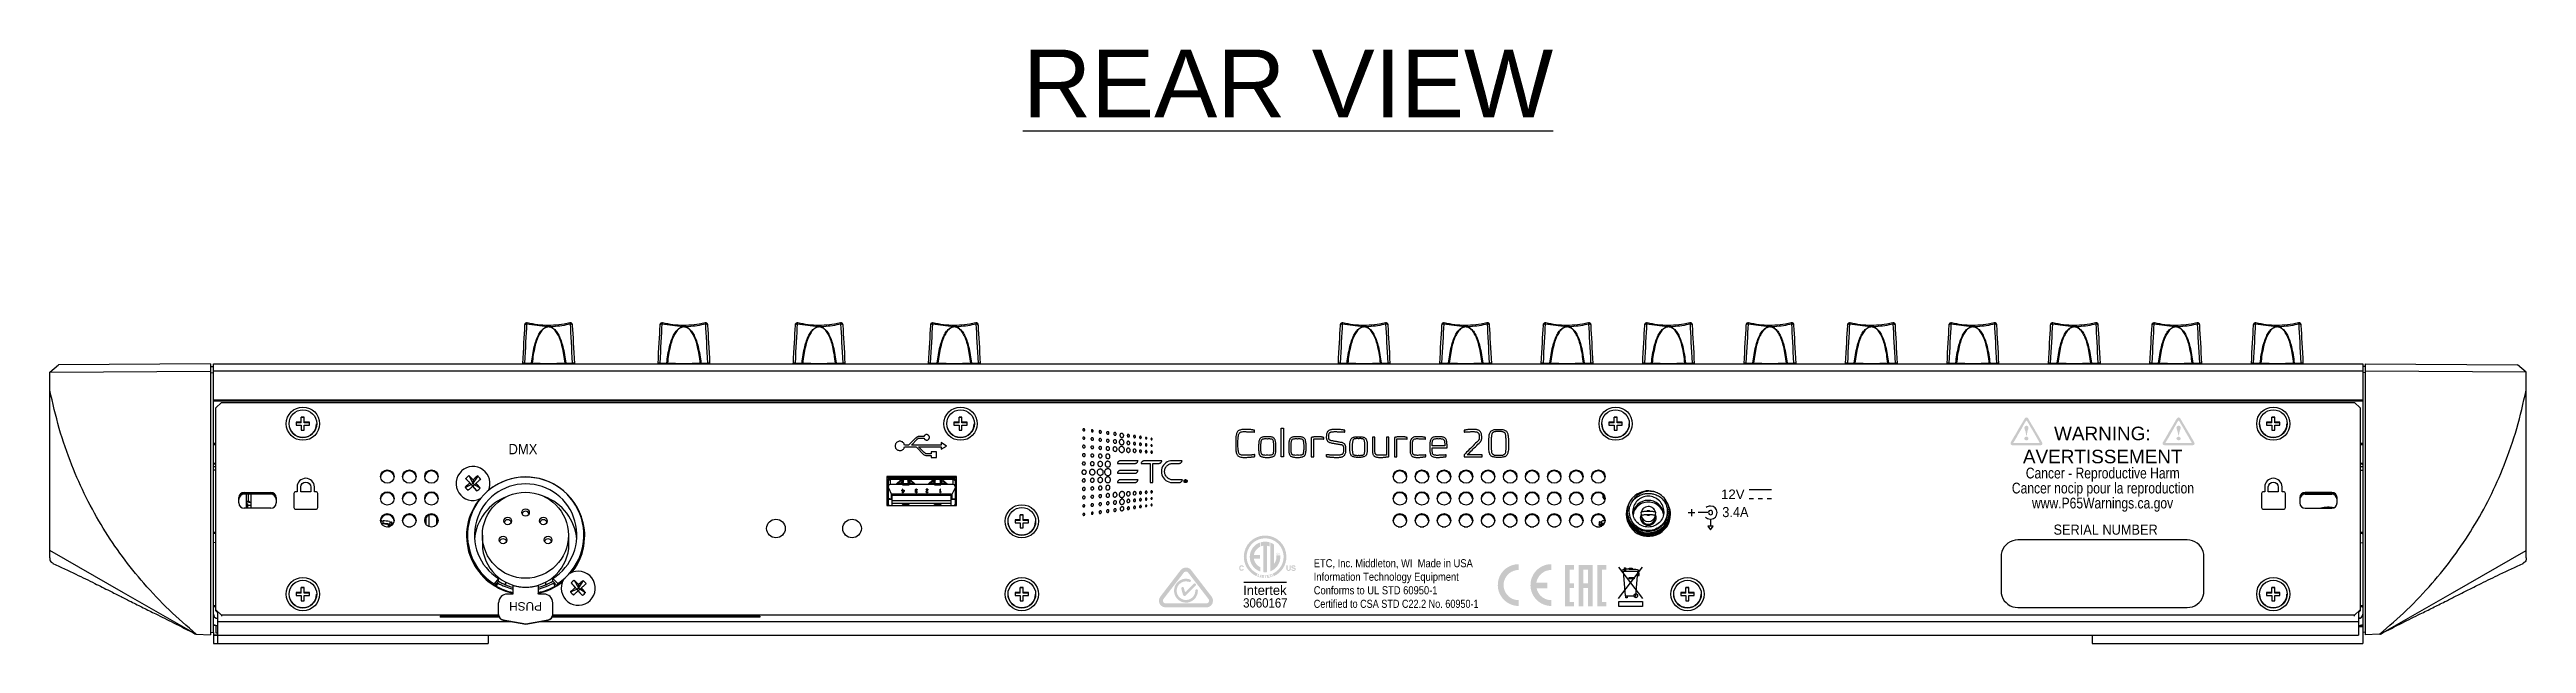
# Model space of a CAD drawing. Header units: inches. Extents: x 1.2 to 43.4, y 1.7 to 28.6.
# Drawn here: x 25.08 to 43.39, y 24.25 to 28.64 of the extents above; entities that cross this region are included whole.
import ezdxf
from ezdxf.enums import TextEntityAlignment as Align

# ---------------------------------------------------------------- set-up
doc = ezdxf.new("R2010")
doc.units = ezdxf.units.IN
doc.header["$MEASUREMENT"] = 0
doc.layers.add('ARTWORK', color=2, linetype='Continuous')
doc.layers.add('DIM', color=1, linetype='Continuous')
doc.styles.add('Arial', font='arial.ttf')
doc.styles.get("Standard").update_dxf_attribs({"font": 'arial.ttf'})

msp = doc.modelspace()

# ---------------------------------------------------------------- texts
msp.add_text('PUSH', height=0.0625, rotation=180).set_placement((28.602, 24.555), align=Align.CENTER)
at = {"layer": 'ARTWORK', "style": 'Arial'}
for s, height, p in [('WARNING:', 0.1, (39.902, 25.753)), ('AVERTISSEMENT', 0.1, (39.672, 25.582)), ('12V', 0.07, (37.44, 25.318)), ('Intertek', 0.069, (33.907, 24.609))]:
    msp.add_text(s, height=height, dxfattribs=at).set_placement(p)
for s, height, width, p in [('DMX', 0.0764, 0.9, (28.476, 25.649)), ('Cancer - Reproductive Harm', 0.08, 0.8, (39.693, 25.47)), ('Cancer nocip pour la reproduction', 0.08, 0.8, (39.59, 25.359)), ('www.P65Warnings.ca.gov', 0.08, 0.8, (39.739, 25.248)), (' 3.4A', 0.075, 0.9, (37.423, 25.184)), ('SERIAL NUMBER', 0.075, 0.9, (39.898, 25.054)), ('ETC, Inc. Middleton, WI  Made in USA', 0.06, 0.825, (34.429, 24.813)), ('Information Technology Equipment', 0.06, 0.825, (34.429, 24.713)), ('3060167', 0.069, 0.875, (33.907, 24.515)), ('Conforms to UL STD 60950-1', 0.06, 0.825, (34.429, 24.613)), ('Certified to CSA STD C22.2 No. 60950-1', 0.06, 0.8, (34.429, 24.513))]:
    msp.add_text(s, height=height, dxfattribs=dict(at, width=width)).set_placement(p)
at = {"layer": 'DIM'}
msp.add_text('%%UREAR VIEW', height=0.5, dxfattribs=at).set_placement((34.239, 28.142), align=Align.CENTER)

# ---------------------------------------------------------------- hatches: boundary and pattern name
at = {"layer": 'ARTWORK'}
h = msp.add_hatch(color=256, dxfattribs=at)
h.paths.add_polyline_path([(39.801, 25.716), (39.596, 25.716), (39.592, 25.716), (39.588, 25.717), (39.585, 25.719), (39.583, 25.721), (39.581, 25.723), (39.58, 25.725), (39.58, 25.728), (39.58, 25.731), (39.58, 25.734), (39.582, 25.736), (39.591, 25.753), (39.6, 25.768), (39.609, 25.784), (39.618, 25.798), (39.627, 25.814), (39.636, 25.83), (39.646, 25.847), (39.657, 25.866), (39.67, 25.887), (39.684, 25.911), (39.686, 25.914), (39.689, 25.917), (39.691, 25.919), (39.694, 25.92), (39.697, 25.921), (39.7, 25.921), (39.703, 25.92), (39.706, 25.919), (39.709, 25.916), (39.711, 25.913), (39.722, 25.894), (39.733, 25.875), (39.744, 25.857), (39.755, 25.839), (39.765, 25.821), (39.775, 25.804), (39.785, 25.787), (39.795, 25.77), (39.804, 25.754), (39.813, 25.738), (39.815, 25.734), (39.816, 25.731), (39.816, 25.728), (39.816, 25.725), (39.815, 25.723), (39.813, 25.72), (39.811, 25.718), (39.808, 25.717), (39.805, 25.716)])
h.paths.add_polyline_path([(39.713, 25.765), (39.713, 25.763), (39.712, 25.761), (39.711, 25.759), (39.71, 25.758), (39.709, 25.756), (39.707, 25.755), (39.705, 25.754), (39.703, 25.753), (39.7, 25.753), (39.698, 25.752), (39.695, 25.753), (39.693, 25.753), (39.691, 25.754), (39.689, 25.755), (39.687, 25.756), (39.686, 25.758), (39.684, 25.759), (39.683, 25.761), (39.683, 25.763), (39.683, 25.765), (39.683, 25.767), (39.683, 25.769), (39.684, 25.771), (39.686, 25.773), (39.687, 25.774), (39.689, 25.776), (39.691, 25.777), (39.693, 25.778), (39.695, 25.778), (39.698, 25.778), (39.7, 25.778), (39.703, 25.778), (39.705, 25.777), (39.707, 25.776), (39.709, 25.774), (39.71, 25.773), (39.711, 25.771), (39.712, 25.769), (39.713, 25.767)], flags=0)
h.paths.add_polyline_path([(39.695, 25.79), (39.694, 25.801), (39.692, 25.81), (39.691, 25.817), (39.689, 25.823), (39.687, 25.827), (39.686, 25.831), (39.685, 25.835), (39.684, 25.838), (39.683, 25.841), (39.683, 25.845), (39.683, 25.848), (39.684, 25.85), (39.684, 25.852), (39.686, 25.854), (39.687, 25.856), (39.689, 25.857), (39.691, 25.859), (39.693, 25.859), (39.695, 25.86), (39.698, 25.86), (39.701, 25.86), (39.703, 25.859), (39.705, 25.859), (39.707, 25.857), (39.709, 25.856), (39.71, 25.854), (39.712, 25.852), (39.712, 25.85), (39.713, 25.848), (39.713, 25.845), (39.713, 25.841), (39.712, 25.838), (39.711, 25.835), (39.71, 25.831), (39.708, 25.827), (39.707, 25.823), (39.705, 25.817), (39.704, 25.81), (39.702, 25.801), (39.701, 25.79)], flags=0)
h.paths.add_polyline_path([(39.788, 25.732), (39.765, 25.732), (39.743, 25.732), (39.722, 25.732), (39.702, 25.732), (39.684, 25.732), (39.666, 25.732), (39.65, 25.732), (39.634, 25.732), (39.62, 25.732), (39.608, 25.732), (39.606, 25.732), (39.604, 25.732), (39.603, 25.732), (39.602, 25.732), (39.602, 25.732), (39.601, 25.733), (39.601, 25.734), (39.601, 25.735), (39.602, 25.736), (39.603, 25.737), (39.614, 25.755), (39.625, 25.774), (39.636, 25.794), (39.647, 25.813), (39.658, 25.831), (39.668, 25.849), (39.676, 25.864), (39.683, 25.877), (39.689, 25.887), (39.693, 25.893), (39.694, 25.894), (39.695, 25.896), (39.696, 25.896), (39.697, 25.897), (39.698, 25.897), (39.699, 25.897), (39.7, 25.897), (39.701, 25.896), (39.702, 25.895), (39.703, 25.893), (39.714, 25.876), (39.723, 25.859), (39.733, 25.842), (39.743, 25.826), (39.752, 25.81), (39.761, 25.795), (39.769, 25.78), (39.778, 25.765), (39.786, 25.751), (39.794, 25.737), (39.794, 25.735), (39.795, 25.734), (39.795, 25.733), (39.794, 25.733), (39.793, 25.732), (39.792, 25.732), (39.791, 25.732), (39.79, 25.732), (39.789, 25.732)], flags=16)
h.paths.add_polyline_path([(40.925, 25.716), (40.721, 25.716), (40.717, 25.716), (40.713, 25.717), (40.71, 25.719), (40.707, 25.721), (40.706, 25.723), (40.705, 25.725), (40.704, 25.728), (40.704, 25.731), (40.705, 25.734), (40.706, 25.736), (40.716, 25.753), (40.725, 25.768), (40.734, 25.784), (40.743, 25.798), (40.751, 25.814), (40.761, 25.83), (40.771, 25.847), (40.782, 25.866), (40.794, 25.887), (40.808, 25.911), (40.811, 25.914), (40.813, 25.917), (40.816, 25.919), (40.819, 25.92), (40.822, 25.921), (40.825, 25.921), (40.828, 25.92), (40.831, 25.919), (40.833, 25.916), (40.836, 25.913), (40.847, 25.894), (40.858, 25.875), (40.869, 25.857), (40.879, 25.839), (40.89, 25.821), (40.9, 25.804), (40.91, 25.787), (40.919, 25.77), (40.929, 25.754), (40.938, 25.738), (40.939, 25.734), (40.94, 25.731), (40.941, 25.728), (40.94, 25.725), (40.94, 25.723), (40.938, 25.72), (40.936, 25.718), (40.933, 25.717), (40.929, 25.716)])
h.paths.add_polyline_path([(40.838, 25.765), (40.837, 25.763), (40.837, 25.761), (40.836, 25.759), (40.835, 25.758), (40.833, 25.756), (40.831, 25.755), (40.83, 25.754), (40.827, 25.753), (40.825, 25.753), (40.822, 25.752), (40.82, 25.753), (40.818, 25.753), (40.815, 25.754), (40.814, 25.755), (40.812, 25.756), (40.81, 25.758), (40.809, 25.759), (40.808, 25.761), (40.807, 25.763), (40.807, 25.765), (40.807, 25.767), (40.808, 25.769), (40.809, 25.771), (40.81, 25.773), (40.812, 25.774), (40.814, 25.776), (40.815, 25.777), (40.818, 25.778), (40.82, 25.778), (40.822, 25.778), (40.825, 25.778), (40.827, 25.778), (40.83, 25.777), (40.831, 25.776), (40.833, 25.774), (40.835, 25.773), (40.836, 25.771), (40.837, 25.769), (40.837, 25.767)], flags=0)
h.paths.add_polyline_path([(40.82, 25.79), (40.819, 25.801), (40.817, 25.81), (40.815, 25.817), (40.814, 25.823), (40.812, 25.827), (40.811, 25.831), (40.809, 25.835), (40.808, 25.838), (40.808, 25.841), (40.807, 25.845), (40.808, 25.848), (40.808, 25.85), (40.809, 25.852), (40.81, 25.854), (40.812, 25.856), (40.813, 25.857), (40.815, 25.859), (40.817, 25.859), (40.82, 25.86), (40.822, 25.86), (40.825, 25.86), (40.828, 25.859), (40.83, 25.859), (40.832, 25.857), (40.834, 25.856), (40.835, 25.854), (40.836, 25.852), (40.837, 25.85), (40.838, 25.848), (40.838, 25.845), (40.837, 25.841), (40.837, 25.838), (40.836, 25.835), (40.835, 25.831), (40.833, 25.827), (40.832, 25.823), (40.83, 25.817), (40.828, 25.81), (40.827, 25.801), (40.825, 25.79)], flags=0)
h.paths.add_polyline_path([(40.912, 25.732), (40.889, 25.732), (40.868, 25.732), (40.847, 25.732), (40.827, 25.732), (40.808, 25.732), (40.791, 25.732), (40.774, 25.732), (40.759, 25.732), (40.745, 25.732), (40.732, 25.732), (40.731, 25.732), (40.729, 25.732), (40.728, 25.732), (40.727, 25.732), (40.726, 25.732), (40.726, 25.733), (40.726, 25.734), (40.726, 25.735), (40.727, 25.736), (40.727, 25.737), (40.738, 25.755), (40.75, 25.774), (40.761, 25.794), (40.772, 25.813), (40.782, 25.831), (40.792, 25.849), (40.801, 25.864), (40.808, 25.877), (40.814, 25.887), (40.817, 25.893), (40.818, 25.894), (40.819, 25.896), (40.82, 25.896), (40.821, 25.897), (40.823, 25.897), (40.824, 25.897), (40.825, 25.897), (40.826, 25.896), (40.827, 25.895), (40.828, 25.893), (40.838, 25.876), (40.848, 25.859), (40.858, 25.842), (40.867, 25.826), (40.876, 25.81), (40.885, 25.795), (40.894, 25.78), (40.902, 25.765), (40.91, 25.751), (40.918, 25.737), (40.919, 25.735), (40.919, 25.734), (40.919, 25.733), (40.919, 25.733), (40.918, 25.732), (40.917, 25.732), (40.916, 25.732), (40.915, 25.732), (40.914, 25.732)], flags=16)
h = msp.add_hatch(color=256, dxfattribs=at)
h.dxf.hatch_style = 1
h.paths.add_polyline_path([(34.082, 24.755), (34.082, 24.755), (34.063, 24.754), (34.063, 24.75), (34.07, 24.75), (34.07, 24.734), (34.071, 24.734), (34.076, 24.734), (34.075, 24.75), (34.082, 24.75)])
edge = h.paths.add_edge_path()
edge.add_line((34.051, 24.756), (34.051, 24.756))
edge.add_spline(control_points=[(34.051, 24.756), (34.05, 24.756), (34.049, 24.756), (34.048, 24.756)], knot_values=[0, 0, 0, 0, 1, 1, 1, 1], degree=3, periodic=0)
edge.add_spline(control_points=[(34.048, 24.756), (34.047, 24.755), (34.046, 24.755), (34.045, 24.754)], knot_values=[0, 0, 0, 0, 1, 1, 1, 1], degree=3, periodic=0)
edge.add_spline(control_points=[(34.045, 24.754), (34.044, 24.753), (34.044, 24.752), (34.044, 24.751)], knot_values=[0, 0, 0, 0, 1, 1, 1, 1], degree=3, periodic=0)
edge.add_spline(control_points=[(34.044, 24.751), (34.044, 24.751), (34.044, 24.75), (34.044, 24.75)], knot_values=[0, 0, 0, 0, 1, 1, 1, 1], degree=3, periodic=0)
edge.add_spline(control_points=[(34.044, 24.75), (34.044, 24.749), (34.044, 24.747), (34.046, 24.746)], knot_values=[0, 0, 0, 0, 1, 1, 1, 1], degree=3, periodic=0)
edge.add_spline(control_points=[(34.046, 24.746), (34.046, 24.745), (34.048, 24.744), (34.051, 24.744)], knot_values=[0, 0, 0, 0, 1, 1, 1, 1], degree=3, periodic=0)
edge.add_spline(control_points=[(34.051, 24.744), (34.052, 24.743), (34.053, 24.743), (34.054, 24.742)], knot_values=[0, 0, 0, 0, 1, 1, 1, 1], degree=3, periodic=0)
edge.add_spline(control_points=[(34.054, 24.742), (34.055, 24.742), (34.055, 24.742), (34.055, 24.741)], knot_values=[0, 0, 0, 0, 1, 1, 1, 1], degree=3, periodic=0)
edge.add_spline(control_points=[(34.055, 24.741), (34.055, 24.741), (34.055, 24.741), (34.055, 24.741)], knot_values=[0, 0, 0, 0, 1, 1, 1, 1], degree=3, periodic=0)
edge.add_line((34.055, 24.741), (34.055, 24.741))
edge.add_spline(control_points=[(34.055, 24.741), (34.055, 24.74), (34.055, 24.74), (34.054, 24.739)], knot_values=[0, 0, 0, 0, 1, 1, 1, 1], degree=3, periodic=0)
edge.add_spline(control_points=[(34.054, 24.739), (34.054, 24.739), (34.053, 24.739), (34.052, 24.739)], knot_values=[0, 0, 0, 0, 1, 1, 1, 1], degree=3, periodic=0)
edge.add_spline(control_points=[(34.052, 24.739), (34.052, 24.739), (34.052, 24.739), (34.051, 24.739)], knot_values=[0, 0, 0, 0, 1, 1, 1, 1], degree=3, periodic=0)
edge.add_spline(control_points=[(34.051, 24.739), (34.05, 24.739), (34.049, 24.739), (34.049, 24.74)], knot_values=[0, 0, 0, 0, 1, 1, 1, 1], degree=3, periodic=0)
edge.add_spline(control_points=[(34.049, 24.74), (34.048, 24.741), (34.048, 24.742), (34.048, 24.743)], knot_values=[0, 0, 0, 0, 1, 1, 1, 1], degree=3, periodic=0)
edge.add_line((34.048, 24.743), (34.047, 24.743))
edge.add_line((34.047, 24.743), (34.042, 24.743))
edge.add_line((34.042, 24.743), (34.042, 24.743))
edge.add_spline(control_points=[(34.042, 24.743), (34.042, 24.741), (34.043, 24.739), (34.044, 24.737)], knot_values=[0, 0, 0, 0, 1, 1, 1, 1], degree=3, periodic=0)
edge.add_spline(control_points=[(34.044, 24.737), (34.046, 24.736), (34.048, 24.735), (34.051, 24.734)], knot_values=[0, 0, 0, 0, 1, 1, 1, 1], degree=3, periodic=0)
edge.add_spline(control_points=[(34.051, 24.734), (34.052, 24.734), (34.052, 24.734), (34.053, 24.734)], knot_values=[0, 0, 0, 0, 1, 1, 1, 1], degree=3, periodic=0)
edge.add_spline(control_points=[(34.053, 24.734), (34.054, 24.734), (34.055, 24.734), (34.056, 24.735)], knot_values=[0, 0, 0, 0, 1, 1, 1, 1], degree=3, periodic=0)
edge.add_spline(control_points=[(34.056, 24.735), (34.057, 24.735), (34.059, 24.736), (34.059, 24.737)], knot_values=[0, 0, 0, 0, 1, 1, 1, 1], degree=3, periodic=0)
edge.add_spline(control_points=[(34.059, 24.737), (34.06, 24.738), (34.061, 24.739), (34.061, 24.74)], knot_values=[0, 0, 0, 0, 1, 1, 1, 1], degree=3, periodic=0)
edge.add_spline(control_points=[(34.061, 24.74), (34.061, 24.74), (34.061, 24.741), (34.061, 24.741)], knot_values=[0, 0, 0, 0, 1, 1, 1, 1], degree=3, periodic=0)
edge.add_spline(control_points=[(34.061, 24.741), (34.061, 24.742), (34.061, 24.743), (34.06, 24.744)], knot_values=[0, 0, 0, 0, 1, 1, 1, 1], degree=3, periodic=0)
edge.add_spline(control_points=[(34.06, 24.744), (34.06, 24.745), (34.059, 24.745), (34.058, 24.746)], knot_values=[0, 0, 0, 0, 1, 1, 1, 1], degree=3, periodic=0)
edge.add_spline(control_points=[(34.058, 24.746), (34.057, 24.747), (34.055, 24.747), (34.053, 24.748)], knot_values=[0, 0, 0, 0, 1, 1, 1, 1], degree=3, periodic=0)
edge.add_spline(control_points=[(34.053, 24.748), (34.051, 24.749), (34.05, 24.749), (34.05, 24.75)], knot_values=[0, 0, 0, 0, 1, 1, 1, 1], degree=3, periodic=0)
edge.add_spline(control_points=[(34.05, 24.75), (34.049, 24.75), (34.049, 24.75), (34.049, 24.75)], knot_values=[0, 0, 0, 0, 1, 1, 1, 1], degree=3, periodic=0)
edge.add_line((34.049, 24.75), (34.049, 24.751))
edge.add_spline(control_points=[(34.049, 24.751), (34.049, 24.751), (34.049, 24.751), (34.05, 24.751)], knot_values=[0, 0, 0, 0, 1, 1, 1, 1], degree=3, periodic=0)
edge.add_spline(control_points=[(34.05, 24.751), (34.05, 24.752), (34.051, 24.752), (34.052, 24.752)], knot_values=[0, 0, 0, 0, 1, 1, 1, 1], degree=3, periodic=0)
edge.add_spline(control_points=[(34.052, 24.752), (34.052, 24.752), (34.052, 24.752), (34.053, 24.752)], knot_values=[0, 0, 0, 0, 1, 1, 1, 1], degree=3, periodic=0)
edge.add_spline(control_points=[(34.053, 24.752), (34.054, 24.751), (34.055, 24.751), (34.055, 24.751)], knot_values=[0, 0, 0, 0, 1, 1, 1, 1], degree=3, periodic=0)
edge.add_spline(control_points=[(34.055, 24.751), (34.055, 24.75), (34.056, 24.75), (34.056, 24.749)], knot_values=[0, 0, 0, 0, 1, 1, 1, 1], degree=3, periodic=0)
edge.add_line((34.056, 24.749), (34.056, 24.748))
edge.add_line((34.056, 24.748), (34.061, 24.748))
edge.add_line((34.061, 24.748), (34.061, 24.748))
edge.add_spline(control_points=[(34.061, 24.748), (34.061, 24.749), (34.061, 24.749), (34.061, 24.749)], knot_values=[0, 0, 0, 0, 1, 1, 1, 1], degree=3, periodic=0)
edge.add_spline(control_points=[(34.061, 24.749), (34.061, 24.751), (34.061, 24.752), (34.06, 24.753)], knot_values=[0, 0, 0, 0, 1, 1, 1, 1], degree=3, periodic=0)
edge.add_spline(control_points=[(34.06, 24.753), (34.058, 24.755), (34.056, 24.756), (34.053, 24.756)], knot_values=[0, 0, 0, 0, 1, 1, 1, 1], degree=3, periodic=0)
edge.add_spline(control_points=[(34.053, 24.756), (34.052, 24.756), (34.052, 24.756), (34.051, 24.756)], knot_values=[0, 0, 0, 0, 1, 1, 1, 1], degree=3, periodic=0)
edge = h.paths.add_edge_path(flags=16)
edge.add_spline(control_points=[(34.115, 24.757), (34.115, 24.757), (34.115, 24.757), (34.115, 24.757)], knot_values=[0, 0, 0, 0, 1, 1, 1, 1], degree=3, periodic=0)
edge.add_spline(control_points=[(34.115, 24.757), (34.116, 24.757), (34.116, 24.757), (34.117, 24.757)], knot_values=[0, 0, 0, 0, 1, 1, 1, 1], degree=3, periodic=0)
edge.add_spline(control_points=[(34.117, 24.757), (34.117, 24.757), (34.118, 24.756), (34.118, 24.756)], knot_values=[0, 0, 0, 0, 1, 1, 1, 1], degree=3, periodic=0)
edge.add_spline(control_points=[(34.118, 24.756), (34.119, 24.755), (34.119, 24.754), (34.12, 24.753)], knot_values=[0, 0, 0, 0, 1, 1, 1, 1], degree=3, periodic=0)
edge.add_spline(control_points=[(34.12, 24.753), (34.12, 24.751), (34.12, 24.75), (34.12, 24.749)], knot_values=[0, 0, 0, 0, 1, 1, 1, 1], degree=3, periodic=0)
edge.add_line((34.12, 24.749), (34.12, 24.749))
edge.add_spline(control_points=[(34.12, 24.749), (34.12, 24.748), (34.12, 24.748), (34.12, 24.748)], knot_values=[0, 0, 0, 0, 1, 1, 1, 1], degree=3, periodic=0)
edge.add_spline(control_points=[(34.12, 24.748), (34.12, 24.747), (34.119, 24.747), (34.119, 24.746)], knot_values=[0, 0, 0, 0, 1, 1, 1, 1], degree=3, periodic=0)
edge.add_spline(control_points=[(34.119, 24.746), (34.118, 24.746), (34.117, 24.746), (34.116, 24.745)], knot_values=[0, 0, 0, 0, 1, 1, 1, 1], degree=3, periodic=0)
edge.add_line((34.116, 24.745), (34.113, 24.744))
edge.add_line((34.113, 24.744), (34.11, 24.756))
edge.add_line((34.11, 24.756), (34.111, 24.756))
edge.add_spline(control_points=[(34.111, 24.756), (34.113, 24.757), (34.114, 24.757), (34.115, 24.757)], knot_values=[0, 0, 0, 0, 1, 1, 1, 1], degree=3, periodic=0)
h.paths.add_polyline_path([(34.101, 24.758), (34.101, 24.758), (34.083, 24.755), (34.086, 24.734), (34.087, 24.734), (34.104, 24.737), (34.104, 24.742), (34.091, 24.74), (34.091, 24.744), (34.102, 24.746), (34.101, 24.75), (34.09, 24.748), (34.089, 24.752), (34.101, 24.753)])
edge = h.paths.add_edge_path()
edge.add_line((34.042, 24.758), (34.036, 24.759))
edge.add_line((34.036, 24.759), (34.031, 24.738))
edge.add_line((34.031, 24.738), (34.032, 24.738))
edge.add_line((34.032, 24.738), (34.037, 24.737))
edge.add_line((34.037, 24.737), (34.042, 24.758))
edge = h.paths.add_edge_path()
edge.add_line((34.116, 24.762), (34.116, 24.762))
edge.add_spline(control_points=[(34.116, 24.762), (34.116, 24.762), (34.116, 24.762), (34.116, 24.762)], knot_values=[0, 0, 0, 0, 1, 1, 1, 1], degree=3, periodic=0)
edge.add_spline(control_points=[(34.116, 24.762), (34.115, 24.762), (34.113, 24.762), (34.111, 24.761)], knot_values=[0, 0, 0, 0, 1, 1, 1, 1], degree=3, periodic=0)
edge.add_line((34.111, 24.761), (34.103, 24.758))
edge.add_line((34.103, 24.758), (34.103, 24.758))
edge.add_line((34.103, 24.758), (34.11, 24.739))
edge.add_line((34.11, 24.739), (34.118, 24.741))
edge.add_spline(control_points=[(34.118, 24.741), (34.12, 24.742), (34.121, 24.742), (34.122, 24.743)], knot_values=[0, 0, 0, 0, 1, 1, 1, 1], degree=3, periodic=0)
edge.add_spline(control_points=[(34.122, 24.743), (34.123, 24.744), (34.124, 24.745), (34.125, 24.746)], knot_values=[0, 0, 0, 0, 1, 1, 1, 1], degree=3, periodic=0)
edge.add_spline(control_points=[(34.125, 24.746), (34.125, 24.747), (34.126, 24.748), (34.126, 24.75)], knot_values=[0, 0, 0, 0, 1, 1, 1, 1], degree=3, periodic=0)
edge.add_spline(control_points=[(34.126, 24.75), (34.126, 24.75), (34.126, 24.75), (34.126, 24.75)], knot_values=[0, 0, 0, 0, 1, 1, 1, 1], degree=3, periodic=0)
edge.add_spline(control_points=[(34.126, 24.75), (34.126, 24.752), (34.126, 24.753), (34.125, 24.754)], knot_values=[0, 0, 0, 0, 1, 1, 1, 1], degree=3, periodic=0)
edge.add_spline(control_points=[(34.125, 24.754), (34.125, 24.756), (34.124, 24.758), (34.123, 24.759)], knot_values=[0, 0, 0, 0, 1, 1, 1, 1], degree=3, periodic=0)
edge.add_spline(control_points=[(34.123, 24.759), (34.122, 24.76), (34.121, 24.761), (34.12, 24.761)], knot_values=[0, 0, 0, 0, 1, 1, 1, 1], degree=3, periodic=0)
edge.add_spline(control_points=[(34.12, 24.761), (34.119, 24.762), (34.117, 24.762), (34.116, 24.762)], knot_values=[0, 0, 0, 0, 1, 1, 1, 1], degree=3, periodic=0)
h.paths.add_polyline_path([(34.024, 24.762), (34.019, 24.764), (34.012, 24.745), (34.012, 24.744), (34.028, 24.739), (34.029, 24.743), (34.019, 24.747)])
edge = h.paths.add_edge_path()
edge.add_line((34.235, 24.827), (34.227, 24.827))
edge.add_line((34.227, 24.827), (34.227, 24.802))
edge.add_spline(control_points=[(34.227, 24.802), (34.227, 24.798), (34.228, 24.795), (34.229, 24.793)], knot_values=[0, 0, 0, 0, 1, 1, 1, 1], degree=3, periodic=0)
edge.add_spline(control_points=[(34.229, 24.793), (34.231, 24.788), (34.236, 24.786), (34.243, 24.786)], knot_values=[0, 0, 0, 0, 1, 1, 1, 1], degree=3, periodic=0)
edge.add_spline(control_points=[(34.243, 24.786), (34.25, 24.786), (34.254, 24.788), (34.257, 24.793)], knot_values=[0, 0, 0, 0, 1, 1, 1, 1], degree=3, periodic=0)
edge.add_spline(control_points=[(34.257, 24.793), (34.258, 24.795), (34.259, 24.798), (34.259, 24.802)], knot_values=[0, 0, 0, 0, 1, 1, 1, 1], degree=3, periodic=0)
edge.add_line((34.259, 24.802), (34.259, 24.827))
edge.add_line((34.259, 24.827), (34.25, 24.827))
edge.add_line((34.25, 24.827), (34.25, 24.802))
edge.add_spline(control_points=[(34.25, 24.802), (34.25, 24.8), (34.25, 24.798), (34.249, 24.797)], knot_values=[0, 0, 0, 0, 1, 1, 1, 1], degree=3, periodic=0)
edge.add_spline(control_points=[(34.249, 24.797), (34.248, 24.794), (34.246, 24.793), (34.243, 24.793)], knot_values=[0, 0, 0, 0, 1, 1, 1, 1], degree=3, periodic=0)
edge.add_spline(control_points=[(34.243, 24.793), (34.239, 24.793), (34.237, 24.794), (34.236, 24.797)], knot_values=[0, 0, 0, 0, 1, 1, 1, 1], degree=3, periodic=0)
edge.add_spline(control_points=[(34.236, 24.797), (34.236, 24.798), (34.235, 24.8), (34.235, 24.802)], knot_values=[0, 0, 0, 0, 1, 1, 1, 1], degree=3, periodic=0)
edge.add_line((34.235, 24.802), (34.235, 24.827))
edge = h.paths.add_edge_path()
edge.add_spline(control_points=[(34.29, 24.825), (34.287, 24.827), (34.283, 24.828), (34.279, 24.828)], knot_values=[0, 0, 0, 0, 1, 1, 1, 1], degree=3, periodic=0)
edge.add_spline(control_points=[(34.279, 24.828), (34.274, 24.828), (34.27, 24.827), (34.267, 24.824)], knot_values=[0, 0, 0, 0, 1, 1, 1, 1], degree=3, periodic=0)
edge.add_spline(control_points=[(34.267, 24.824), (34.265, 24.822), (34.264, 24.819), (34.264, 24.816)], knot_values=[0, 0, 0, 0, 1, 1, 1, 1], degree=3, periodic=0)
edge.add_spline(control_points=[(34.264, 24.816), (34.264, 24.812), (34.265, 24.809), (34.268, 24.807)], knot_values=[0, 0, 0, 0, 1, 1, 1, 1], degree=3, periodic=0)
edge.add_spline(control_points=[(34.268, 24.807), (34.269, 24.806), (34.272, 24.805), (34.276, 24.804)], knot_values=[0, 0, 0, 0, 1, 1, 1, 1], degree=3, periodic=0)
edge.add_line((34.276, 24.804), (34.28, 24.803))
edge.add_spline(control_points=[(34.28, 24.803), (34.283, 24.802), (34.285, 24.802), (34.286, 24.801)], knot_values=[0, 0, 0, 0, 1, 1, 1, 1], degree=3, periodic=0)
edge.add_spline(control_points=[(34.286, 24.801), (34.287, 24.8), (34.288, 24.799), (34.288, 24.798)], knot_values=[0, 0, 0, 0, 1, 1, 1, 1], degree=3, periodic=0)
edge.add_spline(control_points=[(34.288, 24.798), (34.288, 24.796), (34.286, 24.794), (34.284, 24.794)], knot_values=[0, 0, 0, 0, 1, 1, 1, 1], degree=3, periodic=0)
edge.add_spline(control_points=[(34.284, 24.794), (34.283, 24.793), (34.281, 24.793), (34.279, 24.793)], knot_values=[0, 0, 0, 0, 1, 1, 1, 1], degree=3, periodic=0)
edge.add_spline(control_points=[(34.279, 24.793), (34.276, 24.793), (34.274, 24.794), (34.272, 24.795)], knot_values=[0, 0, 0, 0, 1, 1, 1, 1], degree=3, periodic=0)
edge.add_spline(control_points=[(34.272, 24.795), (34.272, 24.796), (34.271, 24.798), (34.271, 24.799)], knot_values=[0, 0, 0, 0, 1, 1, 1, 1], degree=3, periodic=0)
edge.add_line((34.271, 24.799), (34.263, 24.799))
edge.add_spline(control_points=[(34.263, 24.799), (34.263, 24.795), (34.264, 24.792), (34.267, 24.79)], knot_values=[0, 0, 0, 0, 1, 1, 1, 1], degree=3, periodic=0)
edge.add_spline(control_points=[(34.267, 24.79), (34.27, 24.787), (34.274, 24.786), (34.28, 24.786)], knot_values=[0, 0, 0, 0, 1, 1, 1, 1], degree=3, periodic=0)
edge.add_spline(control_points=[(34.28, 24.786), (34.285, 24.786), (34.289, 24.787), (34.291, 24.79)], knot_values=[0, 0, 0, 0, 1, 1, 1, 1], degree=3, periodic=0)
edge.add_spline(control_points=[(34.291, 24.79), (34.294, 24.792), (34.296, 24.795), (34.296, 24.799)], knot_values=[0, 0, 0, 0, 1, 1, 1, 1], degree=3, periodic=0)
edge.add_spline(control_points=[(34.296, 24.799), (34.296, 24.802), (34.294, 24.805), (34.292, 24.807)], knot_values=[0, 0, 0, 0, 1, 1, 1, 1], degree=3, periodic=0)
edge.add_spline(control_points=[(34.292, 24.807), (34.291, 24.808), (34.288, 24.809), (34.285, 24.81)], knot_values=[0, 0, 0, 0, 1, 1, 1, 1], degree=3, periodic=0)
edge.add_line((34.285, 24.81), (34.278, 24.811))
edge.add_spline(control_points=[(34.278, 24.811), (34.276, 24.812), (34.274, 24.813), (34.273, 24.813)], knot_values=[0, 0, 0, 0, 1, 1, 1, 1], degree=3, periodic=0)
edge.add_spline(control_points=[(34.273, 24.813), (34.272, 24.814), (34.271, 24.815), (34.271, 24.816)], knot_values=[0, 0, 0, 0, 1, 1, 1, 1], degree=3, periodic=0)
edge.add_spline(control_points=[(34.271, 24.816), (34.271, 24.818), (34.272, 24.819), (34.273, 24.82)], knot_values=[0, 0, 0, 0, 1, 1, 1, 1], degree=3, periodic=0)
edge.add_spline(control_points=[(34.273, 24.82), (34.274, 24.821), (34.276, 24.821), (34.278, 24.821)], knot_values=[0, 0, 0, 0, 1, 1, 1, 1], degree=3, periodic=0)
edge.add_spline(control_points=[(34.278, 24.821), (34.28, 24.821), (34.282, 24.821), (34.283, 24.82)], knot_values=[0, 0, 0, 0, 1, 1, 1, 1], degree=3, periodic=0)
edge.add_spline(control_points=[(34.283, 24.82), (34.285, 24.819), (34.286, 24.817), (34.286, 24.815)], knot_values=[0, 0, 0, 0, 1, 1, 1, 1], degree=3, periodic=0)
edge.add_line((34.286, 24.815), (34.294, 24.815))
edge.add_spline(control_points=[(34.294, 24.815), (34.294, 24.819), (34.293, 24.822), (34.29, 24.825)], knot_values=[0, 0, 0, 0, 1, 1, 1, 1], degree=3, periodic=0)
edge = h.paths.add_edge_path()
edge.add_spline(control_points=[(33.91, 24.821), (33.907, 24.826), (33.902, 24.828), (33.895, 24.828)], knot_values=[0, 0, 0, 0, 1, 1, 1, 1], degree=3, periodic=0)
edge.add_spline(control_points=[(33.895, 24.828), (33.89, 24.828), (33.886, 24.826), (33.883, 24.823)], knot_values=[0, 0, 0, 0, 1, 1, 1, 1], degree=3, periodic=0)
edge.add_spline(control_points=[(33.883, 24.823), (33.88, 24.819), (33.878, 24.814), (33.878, 24.807)], knot_values=[0, 0, 0, 0, 1, 1, 1, 1], degree=3, periodic=0)
edge.add_spline(control_points=[(33.878, 24.807), (33.878, 24.801), (33.879, 24.796), (33.883, 24.792)], knot_values=[0, 0, 0, 0, 1, 1, 1, 1], degree=3, periodic=0)
edge.add_spline(control_points=[(33.883, 24.792), (33.886, 24.788), (33.89, 24.787), (33.896, 24.787)], knot_values=[0, 0, 0, 0, 1, 1, 1, 1], degree=3, periodic=0)
edge.add_spline(control_points=[(33.896, 24.787), (33.9, 24.787), (33.904, 24.788), (33.907, 24.791)], knot_values=[0, 0, 0, 0, 1, 1, 1, 1], degree=3, periodic=0)
edge.add_spline(control_points=[(33.907, 24.791), (33.91, 24.793), (33.912, 24.797), (33.912, 24.801)], knot_values=[0, 0, 0, 0, 1, 1, 1, 1], degree=3, periodic=0)
edge.add_line((33.912, 24.801), (33.904, 24.801))
edge.add_spline(control_points=[(33.904, 24.801), (33.904, 24.799), (33.903, 24.798), (33.902, 24.797)], knot_values=[0, 0, 0, 0, 1, 1, 1, 1], degree=3, periodic=0)
edge.add_spline(control_points=[(33.902, 24.797), (33.901, 24.795), (33.898, 24.794), (33.896, 24.794)], knot_values=[0, 0, 0, 0, 1, 1, 1, 1], degree=3, periodic=0)
edge.add_spline(control_points=[(33.896, 24.794), (33.893, 24.794), (33.891, 24.795), (33.889, 24.797)], knot_values=[0, 0, 0, 0, 1, 1, 1, 1], degree=3, periodic=0)
edge.add_spline(control_points=[(33.889, 24.797), (33.887, 24.799), (33.886, 24.803), (33.886, 24.807)], knot_values=[0, 0, 0, 0, 1, 1, 1, 1], degree=3, periodic=0)
edge.add_spline(control_points=[(33.886, 24.807), (33.886, 24.811), (33.887, 24.815), (33.889, 24.817)], knot_values=[0, 0, 0, 0, 1, 1, 1, 1], degree=3, periodic=0)
edge.add_spline(control_points=[(33.889, 24.817), (33.89, 24.82), (33.893, 24.821), (33.896, 24.821)], knot_values=[0, 0, 0, 0, 1, 1, 1, 1], degree=3, periodic=0)
edge.add_spline(control_points=[(33.896, 24.821), (33.899, 24.821), (33.901, 24.82), (33.902, 24.818)], knot_values=[0, 0, 0, 0, 1, 1, 1, 1], degree=3, periodic=0)
edge.add_spline(control_points=[(33.902, 24.818), (33.903, 24.817), (33.904, 24.816), (33.904, 24.814)], knot_values=[0, 0, 0, 0, 1, 1, 1, 1], degree=3, periodic=0)
edge.add_line((33.904, 24.814), (33.912, 24.814))
edge.add_spline(control_points=[(33.912, 24.814), (33.912, 24.816), (33.911, 24.819), (33.91, 24.821)], knot_values=[0, 0, 0, 0, 1, 1, 1, 1], degree=3, periodic=0)
h.paths.add_polyline_path([(34.17, 24.919), (34.166, 24.919), (34.166, 24.906), (34.168, 24.906), (34.168, 24.917), (34.171, 24.906), (34.173, 24.906), (34.176, 24.917), (34.176, 24.906), (34.178, 24.906), (34.178, 24.919), (34.174, 24.919), (34.172, 24.911)], flags=16)
edge = h.paths.add_edge_path(flags=16)
edge.add_spline(control_points=[(34.163, 24.918), (34.162, 24.919), (34.16, 24.92), (34.159, 24.92)], knot_values=[0, 0, 0, 0, 1, 1, 1, 1], degree=3, periodic=0)
edge.add_spline(control_points=[(34.159, 24.92), (34.157, 24.92), (34.156, 24.919), (34.154, 24.918)], knot_values=[0, 0, 0, 0, 1, 1, 1, 1], degree=3, periodic=0)
edge.add_spline(control_points=[(34.154, 24.918), (34.153, 24.917), (34.153, 24.915), (34.153, 24.913)], knot_values=[0, 0, 0, 0, 1, 1, 1, 1], degree=3, periodic=0)
edge.add_spline(control_points=[(34.153, 24.913), (34.153, 24.911), (34.153, 24.909), (34.154, 24.908)], knot_values=[0, 0, 0, 0, 1, 1, 1, 1], degree=3, periodic=0)
edge.add_spline(control_points=[(34.154, 24.908), (34.156, 24.907), (34.157, 24.906), (34.159, 24.906)], knot_values=[0, 0, 0, 0, 1, 1, 1, 1], degree=3, periodic=0)
edge.add_spline(control_points=[(34.159, 24.906), (34.16, 24.906), (34.161, 24.907), (34.162, 24.907)], knot_values=[0, 0, 0, 0, 1, 1, 1, 1], degree=3, periodic=0)
edge.add_spline(control_points=[(34.162, 24.907), (34.163, 24.908), (34.164, 24.909), (34.164, 24.91)], knot_values=[0, 0, 0, 0, 1, 1, 1, 1], degree=3, periodic=0)
edge.add_line((34.164, 24.91), (34.161, 24.911))
edge.add_spline(control_points=[(34.161, 24.911), (34.161, 24.91), (34.161, 24.91), (34.16, 24.909)], knot_values=[0, 0, 0, 0, 1, 1, 1, 1], degree=3, periodic=0)
edge.add_spline(control_points=[(34.16, 24.909), (34.16, 24.909), (34.159, 24.908), (34.159, 24.908)], knot_values=[0, 0, 0, 0, 1, 1, 1, 1], degree=3, periodic=0)
edge.add_spline(control_points=[(34.159, 24.908), (34.158, 24.908), (34.157, 24.909), (34.156, 24.909)], knot_values=[0, 0, 0, 0, 1, 1, 1, 1], degree=3, periodic=0)
edge.add_spline(control_points=[(34.156, 24.909), (34.156, 24.91), (34.155, 24.911), (34.155, 24.913)], knot_values=[0, 0, 0, 0, 1, 1, 1, 1], degree=3, periodic=0)
edge.add_spline(control_points=[(34.155, 24.913), (34.155, 24.914), (34.156, 24.916), (34.156, 24.916)], knot_values=[0, 0, 0, 0, 1, 1, 1, 1], degree=3, periodic=0)
edge.add_spline(control_points=[(34.156, 24.916), (34.157, 24.917), (34.158, 24.917), (34.159, 24.917)], knot_values=[0, 0, 0, 0, 1, 1, 1, 1], degree=3, periodic=0)
edge.add_spline(control_points=[(34.159, 24.917), (34.159, 24.917), (34.16, 24.917), (34.16, 24.917)], knot_values=[0, 0, 0, 0, 1, 1, 1, 1], degree=3, periodic=0)
edge.add_spline(control_points=[(34.16, 24.917), (34.161, 24.916), (34.161, 24.916), (34.161, 24.915)], knot_values=[0, 0, 0, 0, 1, 1, 1, 1], degree=3, periodic=0)
edge.add_line((34.161, 24.915), (34.164, 24.916))
edge.add_spline(control_points=[(34.164, 24.916), (34.164, 24.917), (34.163, 24.918), (34.163, 24.918)], knot_values=[0, 0, 0, 0, 1, 1, 1, 1], degree=3, periodic=0)
edge = h.paths.add_edge_path(flags=17)
edge.add_line((34.108, 24.996), (34.108, 24.996))
edge.add_line((34.108, 24.996), (34.108, 24.783))
edge.add_spline(control_points=[(34.108, 24.783), (34.151, 24.799), (34.182, 24.841), (34.182, 24.89)], knot_values=[0, 0, 0, 0, 1, 1, 1, 1], degree=3, periodic=0)
edge.add_spline(control_points=[(34.182, 24.89), (34.182, 24.893), (34.182, 24.897), (34.181, 24.901)], knot_values=[0, 0, 0, 0, 1, 1, 1, 1], degree=3, periodic=0)
edge.add_line((34.181, 24.901), (34.152, 24.901))
edge.add_spline(control_points=[(34.152, 24.901), (34.153, 24.897), (34.153, 24.893), (34.153, 24.89)], knot_values=[0, 0, 0, 0, 1, 1, 1, 1], degree=3, periodic=0)
edge.add_spline(control_points=[(34.153, 24.89), (34.153, 24.869), (34.146, 24.851), (34.134, 24.837)], knot_values=[0, 0, 0, 0, 1, 1, 1, 1], degree=3, periodic=0)
edge.add_line((34.134, 24.837), (34.134, 24.982))
edge.add_spline(control_points=[(34.134, 24.982), (34.126, 24.988), (34.118, 24.992), (34.108, 24.996)], knot_values=[0, 0, 0, 0, 1, 1, 1, 1], degree=3, periodic=0)
edge = h.paths.add_edge_path(flags=17)
edge.add_line((34.033, 24.965), (34.033, 24.997))
edge.add_spline(control_points=[(34.033, 24.997), (33.988, 24.982), (33.956, 24.939), (33.956, 24.89)], knot_values=[0, 0, 0, 0, 1, 1, 1, 1], degree=3, periodic=0)
edge.add_spline(control_points=[(33.956, 24.89), (33.956, 24.84), (33.988, 24.797), (34.033, 24.782)], knot_values=[0, 0, 0, 0, 1, 1, 1, 1], degree=3, periodic=0)
edge.add_line((34.033, 24.782), (34.033, 24.814))
edge.add_spline(control_points=[(34.033, 24.814), (34.009, 24.825), (33.991, 24.849), (33.986, 24.876)], knot_values=[0, 0, 0, 0, 1, 1, 1, 1], degree=3, periodic=0)
edge.add_line((33.986, 24.876), (34.032, 24.876))
edge.add_line((34.032, 24.876), (34.032, 24.904))
edge.add_line((34.032, 24.904), (33.986, 24.904))
edge.add_spline(control_points=[(33.986, 24.904), (33.991, 24.931), (34.009, 24.954), (34.033, 24.965)], knot_values=[0, 0, 0, 0, 1, 1, 1, 1], degree=3, periodic=0)
edge = h.paths.add_edge_path(flags=17)
edge.add_spline(control_points=[(34.102, 24.998), (34.092, 25.001), (34.081, 25.002), (34.069, 25.002)], knot_values=[0, 0, 0, 0, 1, 1, 1, 1], degree=3, periodic=0)
edge.add_spline(control_points=[(34.069, 25.002), (34.059, 25.002), (34.049, 25.001), (34.039, 24.998)], knot_values=[0, 0, 0, 0, 1, 1, 1, 1], degree=3, periodic=0)
edge.add_line((34.039, 24.998), (34.039, 24.968))
edge.add_spline(control_points=[(34.039, 24.968), (34.045, 24.97), (34.051, 24.972), (34.057, 24.973)], knot_values=[0, 0, 0, 0, 1, 1, 1, 1], degree=3, periodic=0)
edge.add_line((34.057, 24.973), (34.057, 24.777))
edge.add_spline(control_points=[(34.057, 24.777), (34.061, 24.777), (34.065, 24.776), (34.069, 24.776)], knot_values=[0, 0, 0, 0, 1, 1, 1, 1], degree=3, periodic=0)
edge.add_spline(control_points=[(34.069, 24.776), (34.074, 24.776), (34.079, 24.777), (34.084, 24.777)], knot_values=[0, 0, 0, 0, 1, 1, 1, 1], degree=3, periodic=0)
edge.add_line((34.084, 24.777), (34.084, 24.972))
edge.add_spline(control_points=[(34.084, 24.972), (34.09, 24.971), (34.096, 24.969), (34.102, 24.967)], knot_values=[0, 0, 0, 0, 1, 1, 1, 1], degree=3, periodic=0)
edge.add_line((34.102, 24.967), (34.102, 24.998))
edge = h.paths.add_edge_path()
edge.add_spline(control_points=[(34.227, 24.891), (34.227, 24.978), (34.157, 25.048), (34.07, 25.048)], knot_values=[0, 0, 0, 0, 1, 1, 1, 1], degree=3, periodic=0)
edge.add_spline(control_points=[(34.07, 25.048), (33.983, 25.048), (33.912, 24.978), (33.912, 24.891)], knot_values=[0, 0, 0, 0, 1, 1, 1, 1], degree=3, periodic=0)
edge.add_spline(control_points=[(33.912, 24.891), (33.912, 24.827), (33.951, 24.772), (34.005, 24.747)], knot_values=[0, 0, 0, 0, 1, 1, 1, 1], degree=3, periodic=0)
edge.add_line((34.005, 24.747), (34.014, 24.766))
edge.add_spline(control_points=[(34.014, 24.766), (33.999, 24.773), (33.985, 24.783), (33.973, 24.794)], knot_values=[0, 0, 0, 0, 1, 1, 1, 1], degree=3, periodic=0)
edge.add_spline(control_points=[(33.973, 24.794), (33.949, 24.819), (33.933, 24.853), (33.933, 24.891)], knot_values=[0, 0, 0, 0, 1, 1, 1, 1], degree=3, periodic=0)
edge.add_spline(control_points=[(33.933, 24.891), (33.933, 24.928), (33.949, 24.962), (33.973, 24.987)], knot_values=[0, 0, 0, 0, 1, 1, 1, 1], degree=3, periodic=0)
edge.add_spline(control_points=[(33.973, 24.987), (33.998, 25.012), (34.032, 25.027), (34.07, 25.027)], knot_values=[0, 0, 0, 0, 1, 1, 1, 1], degree=3, periodic=0)
edge.add_spline(control_points=[(34.07, 25.027), (34.107, 25.027), (34.141, 25.012), (34.166, 24.987)], knot_values=[0, 0, 0, 0, 1, 1, 1, 1], degree=3, periodic=0)
edge.add_spline(control_points=[(34.166, 24.987), (34.191, 24.962), (34.206, 24.928), (34.206, 24.891)], knot_values=[0, 0, 0, 0, 1, 1, 1, 1], degree=3, periodic=0)
edge.add_spline(control_points=[(34.206, 24.891), (34.206, 24.853), (34.191, 24.819), (34.166, 24.794)], knot_values=[0, 0, 0, 0, 1, 1, 1, 1], degree=3, periodic=0)
edge.add_spline(control_points=[(34.166, 24.794), (34.154, 24.783), (34.141, 24.773), (34.125, 24.766)], knot_values=[0, 0, 0, 0, 1, 1, 1, 1], degree=3, periodic=0)
edge.add_line((34.125, 24.766), (34.134, 24.747))
edge.add_spline(control_points=[(34.134, 24.747), (34.189, 24.772), (34.227, 24.827), (34.227, 24.891)], knot_values=[0, 0, 0, 0, 1, 1, 1, 1], degree=3, periodic=0)
edge = h.paths.add_edge_path(flags=17)
edge.add_line((34.036, 24.759), (34.036, 24.759))
edge.add_line((34.159, 24.92), (34.159, 24.92))
h = msp.add_hatch(color=256, dxfattribs=at)
h.paths.add_polyline_path([(33.515, 24.723), (33.501, 24.727), (33.487, 24.728), (33.473, 24.728), (33.46, 24.725), (33.447, 24.72), (33.435, 24.713), (33.425, 24.705), (33.415, 24.695), (33.407, 24.683), (33.401, 24.67), (33.398, 24.656), (33.396, 24.642), (33.397, 24.629), (33.4, 24.615), (33.404, 24.603), (33.411, 24.591), (33.419, 24.58), (33.429, 24.571), (33.441, 24.563), (33.454, 24.557), (33.468, 24.553), (33.482, 24.552), (33.496, 24.552), (33.509, 24.555), (33.522, 24.56), (33.534, 24.567), (33.544, 24.575), (33.554, 24.585), (33.561, 24.597), (33.567, 24.61), (33.568, 24.613), (33.569, 24.616), (33.57, 24.619), (33.571, 24.622), (33.571, 24.625), (33.572, 24.628), (33.572, 24.631), (33.572, 24.634), (33.573, 24.637), (33.573, 24.64), (33.573, 24.642), (33.572, 24.643), (33.572, 24.644), (33.571, 24.646), (33.57, 24.647), (33.569, 24.648), (33.567, 24.649), (33.566, 24.649), (33.564, 24.65), (33.563, 24.65), (33.561, 24.65), (33.56, 24.649), (33.558, 24.649), (33.557, 24.648), (33.556, 24.647), (33.555, 24.646), (33.554, 24.644), (33.554, 24.643), (33.553, 24.642), (33.553, 24.64), (33.553, 24.638), (33.553, 24.635), (33.553, 24.633), (33.552, 24.63), (33.552, 24.628), (33.552, 24.626), (33.551, 24.623), (33.55, 24.621), (33.55, 24.619), (33.549, 24.616), (33.544, 24.606), (33.538, 24.597), (33.531, 24.589), (33.523, 24.583), (33.513, 24.578), (33.504, 24.574), (33.493, 24.572), (33.482, 24.571), (33.472, 24.572), (33.461, 24.575), (33.451, 24.58), (33.442, 24.586), (33.434, 24.593), (33.427, 24.602), (33.422, 24.611), (33.418, 24.621), (33.416, 24.631), (33.416, 24.642), (33.417, 24.653), (33.42, 24.663), (33.424, 24.674), (33.431, 24.683), (33.438, 24.69), (33.446, 24.697), (33.455, 24.702), (33.465, 24.706), (33.476, 24.708), (33.486, 24.709), (33.497, 24.707), (33.508, 24.705), (33.509, 24.704), (33.511, 24.704), (33.512, 24.704), (33.514, 24.704), (33.515, 24.705), (33.517, 24.706), (33.518, 24.707), (33.519, 24.708), (33.52, 24.709), (33.52, 24.71), (33.521, 24.712), (33.521, 24.713), (33.521, 24.715), (33.521, 24.716), (33.52, 24.718), (33.519, 24.719), (33.518, 24.72), (33.517, 24.721), (33.516, 24.722)], flags=0)
h.paths.add_polyline_path([(33.556, 24.677), (33.557, 24.678), (33.558, 24.68), (33.559, 24.681), (33.559, 24.683), (33.559, 24.684), (33.559, 24.686), (33.559, 24.687), (33.558, 24.688), (33.557, 24.69), (33.556, 24.691), (33.555, 24.692), (33.554, 24.693), (33.552, 24.693), (33.551, 24.694), (33.549, 24.694), (33.548, 24.694), (33.546, 24.693), (33.545, 24.693), (33.544, 24.692), (33.542, 24.691), (33.484, 24.632), (33.484, 24.632), (33.483, 24.632), (33.483, 24.632), (33.483, 24.632), (33.483, 24.632), (33.483, 24.632), (33.482, 24.631), (33.482, 24.631), (33.482, 24.631), (33.482, 24.631), (33.481, 24.631), (33.48, 24.631), (33.479, 24.631), (33.479, 24.631), (33.478, 24.632), (33.477, 24.632), (33.477, 24.633), (33.476, 24.633), (33.476, 24.634), (33.476, 24.635), (33.469, 24.659), (33.469, 24.661), (33.468, 24.662), (33.467, 24.663), (33.466, 24.664), (33.464, 24.665), (33.463, 24.666), (33.462, 24.666), (33.46, 24.667), (33.459, 24.667), (33.457, 24.666), (33.456, 24.666), (33.454, 24.665), (33.453, 24.664), (33.452, 24.663), (33.451, 24.662), (33.45, 24.66), (33.45, 24.659), (33.45, 24.657), (33.45, 24.656), (33.45, 24.654), (33.462, 24.61), (33.463, 24.608), (33.464, 24.607), (33.465, 24.605), (33.466, 24.604), (33.468, 24.602), (33.47, 24.602), (33.472, 24.601), (33.474, 24.601), (33.476, 24.601), (33.478, 24.601), (33.478, 24.601), (33.479, 24.602), (33.48, 24.602), (33.48, 24.602), (33.481, 24.602), (33.482, 24.603), (33.482, 24.603), (33.483, 24.604), (33.483, 24.604), (33.484, 24.605)], flags=0)
h.paths.add_polyline_path([(33.674, 24.596), (33.523, 24.792), (33.518, 24.798), (33.512, 24.803), (33.505, 24.806), (33.498, 24.809), (33.491, 24.811), (33.483, 24.811), (33.476, 24.81), (33.468, 24.808), (33.461, 24.805), (33.455, 24.801), (33.454, 24.8), (33.453, 24.799), (33.452, 24.798), (33.451, 24.798), (33.45, 24.797), (33.449, 24.796), (33.448, 24.795), (33.447, 24.794), (33.446, 24.793), (33.445, 24.792), (33.295, 24.596), (33.291, 24.589), (33.287, 24.582), (33.286, 24.574), (33.285, 24.567), (33.285, 24.559), (33.287, 24.552), (33.289, 24.545), (33.293, 24.538), (33.298, 24.532), (33.304, 24.527), (33.307, 24.525), (33.309, 24.523), (33.312, 24.522), (33.315, 24.52), (33.318, 24.519), (33.321, 24.518), (33.324, 24.518), (33.327, 24.517), (33.331, 24.517), (33.334, 24.517), (33.635, 24.517), (33.643, 24.517), (33.65, 24.519), (33.658, 24.522), (33.664, 24.526), (33.67, 24.531), (33.675, 24.537), (33.679, 24.543), (33.682, 24.55), (33.683, 24.558), (33.684, 24.566), (33.684, 24.569), (33.684, 24.572), (33.683, 24.575), (33.682, 24.578), (33.681, 24.581), (33.68, 24.584), (33.679, 24.587), (33.677, 24.59), (33.676, 24.593)])
h.paths.add_polyline_path([(33.635, 24.546), (33.334, 24.546), (33.333, 24.546), (33.331, 24.546), (33.33, 24.546), (33.329, 24.547), (33.327, 24.547), (33.326, 24.548), (33.325, 24.548), (33.324, 24.549), (33.323, 24.549), (33.322, 24.55), (33.319, 24.552), (33.318, 24.555), (33.316, 24.557), (33.315, 24.56), (33.314, 24.563), (33.314, 24.566), (33.314, 24.569), (33.315, 24.572), (33.317, 24.575), (33.318, 24.578), (33.469, 24.774), (33.469, 24.774), (33.469, 24.775), (33.47, 24.775), (33.47, 24.775), (33.471, 24.776), (33.471, 24.776), (33.471, 24.777), (33.472, 24.777), (33.472, 24.777), (33.472, 24.778), (33.475, 24.779), (33.478, 24.78), (33.481, 24.781), (33.484, 24.782), (33.487, 24.781), (33.49, 24.781), (33.493, 24.78), (33.495, 24.778), (33.498, 24.776), (33.5, 24.774), (33.651, 24.578), (33.651, 24.577), (33.652, 24.576), (33.653, 24.574), (33.653, 24.573), (33.654, 24.572), (33.654, 24.571), (33.654, 24.57), (33.654, 24.568), (33.655, 24.567), (33.655, 24.566), (33.654, 24.563), (33.654, 24.56), (33.652, 24.557), (33.651, 24.554), (33.649, 24.552), (33.647, 24.55), (33.644, 24.548), (33.641, 24.547), (33.638, 24.546)], flags=16)
h = msp.add_hatch(color=256, dxfattribs=at)
h.dxf.hatch_style = 1
edge = h.paths.add_edge_path()
edge.add_line((35.937, 24.836), (35.937, 24.836))
edge.add_spline(control_points=[(35.937, 24.836), (35.885, 24.834), (35.834, 24.803), (35.809, 24.757)], knot_values=[0, 0, 0, 0, 1, 1, 1, 1], degree=3, periodic=0)
edge.add_spline(control_points=[(35.809, 24.757), (35.782, 24.708), (35.783, 24.645), (35.814, 24.599)], knot_values=[0, 0, 0, 0, 1, 1, 1, 1], degree=3, periodic=0)
edge.add_spline(control_points=[(35.814, 24.599), (35.841, 24.555), (35.892, 24.526), (35.944, 24.527)], knot_values=[0, 0, 0, 0, 1, 1, 1, 1], degree=3, periodic=0)
edge.add_spline(control_points=[(35.944, 24.527), (35.944, 24.541), (35.943, 24.555), (35.943, 24.57)], knot_values=[0, 0, 0, 0, 1, 1, 1, 1], degree=3, periodic=0)
edge.add_spline(control_points=[(35.943, 24.57), (35.9, 24.569), (35.859, 24.597), (35.842, 24.637)], knot_values=[0, 0, 0, 0, 1, 1, 1, 1], degree=3, periodic=0)
edge.add_spline(control_points=[(35.842, 24.637), (35.839, 24.643), (35.837, 24.65), (35.835, 24.657), (35.835, 24.657), (35.835, 24.657), (35.835, 24.657), (35.834, 24.663), (35.833, 24.668), (35.832, 24.673)], knot_values=[0, 0, 0, 0, 1, 1, 1, 1.003912, 1.003912, 1.003912, 1.751154, 1.751154, 1.751154, 1.751154], degree=3, periodic=0)
edge.add_spline(control_points=[(35.832, 24.673), (35.832, 24.674), (35.832, 24.676), (35.832, 24.677), (35.832, 24.677), (35.832, 24.677), (35.832, 24.677), (35.833, 24.685), (35.833, 24.692), (35.834, 24.7), (35.841, 24.743), (35.876, 24.781), (35.919, 24.79)], knot_values=[-0.201558, -0.201558, -0.201558, -0.201558, -0.171731, -0.171731, -0.171731, -0.169761, -0.169761, -0.169761, 0, 0, 0, 1, 1, 1, 1], degree=3, periodic=0)
edge.add_spline(control_points=[(35.919, 24.79), (35.927, 24.792), (35.935, 24.793), (35.943, 24.793)], knot_values=[0, 0, 0, 0, 1, 1, 1, 1], degree=3, periodic=0)
edge.add_spline(control_points=[(35.943, 24.793), (35.943, 24.807), (35.943, 24.822), (35.943, 24.836)], knot_values=[0, 0, 0, 0, 1, 1, 1, 1], degree=3, periodic=0)
edge.add_spline(control_points=[(35.943, 24.836), (35.941, 24.836), (35.939, 24.836), (35.937, 24.836)], knot_values=[0, 0, 0, 0, 1, 1, 1, 1], degree=3, periodic=0)
edge = h.paths.add_edge_path()
edge.add_line((36.178, 24.836), (36.178, 24.836))
edge.add_spline(control_points=[(36.178, 24.836), (36.126, 24.834), (36.076, 24.803), (36.051, 24.757)], knot_values=[0, 0, 0, 0, 1, 1, 1, 1], degree=3, periodic=0)
edge.add_spline(control_points=[(36.051, 24.757), (36.023, 24.708), (36.025, 24.645), (36.055, 24.599)], knot_values=[0, 0, 0, 0, 1, 1, 1, 1], degree=3, periodic=0)
edge.add_spline(control_points=[(36.055, 24.599), (36.082, 24.555), (36.133, 24.526), (36.185, 24.527)], knot_values=[0, 0, 0, 0, 1, 1, 1, 1], degree=3, periodic=0)
edge.add_spline(control_points=[(36.185, 24.527), (36.185, 24.541), (36.185, 24.555), (36.185, 24.57)], knot_values=[0, 0, 0, 0, 1, 1, 1, 1], degree=3, periodic=0)
edge.add_spline(control_points=[(36.185, 24.57), (36.142, 24.569), (36.1, 24.597), (36.083, 24.637)], knot_values=[0, 0, 0, 0, 1, 1, 1, 1], degree=3, periodic=0)
edge.add_spline(control_points=[(36.083, 24.637), (36.08, 24.643), (36.078, 24.65), (36.077, 24.657)], knot_values=[0, 0, 0, 0, 1, 1, 1, 1], degree=3, periodic=0)
edge.add_spline(control_points=[(36.077, 24.657), (36.103, 24.657), (36.129, 24.657), (36.155, 24.657)], knot_values=[0, 0, 0, 0, 1, 1, 1, 1], degree=3, periodic=0)
edge.add_spline(control_points=[(36.155, 24.657), (36.155, 24.671), (36.155, 24.686), (36.155, 24.7)], knot_values=[0, 0, 0, 0, 1, 1, 1, 1], degree=3, periodic=0)
edge.add_spline(control_points=[(36.155, 24.7), (36.129, 24.7), (36.102, 24.7), (36.075, 24.7)], knot_values=[0, 0, 0, 0, 1, 1, 1, 1], degree=3, periodic=0)
edge.add_spline(control_points=[(36.075, 24.7), (36.082, 24.743), (36.117, 24.781), (36.16, 24.79)], knot_values=[0, 0, 0, 0, 1, 1, 1, 1], degree=3, periodic=0)
edge.add_spline(control_points=[(36.16, 24.79), (36.168, 24.792), (36.176, 24.793), (36.185, 24.793)], knot_values=[0, 0, 0, 0, 1, 1, 1, 1], degree=3, periodic=0)
edge.add_spline(control_points=[(36.185, 24.793), (36.185, 24.807), (36.185, 24.822), (36.185, 24.836)], knot_values=[0, 0, 0, 0, 1, 1, 1, 1], degree=3, periodic=0)
edge.add_spline(control_points=[(36.185, 24.836), (36.183, 24.836), (36.18, 24.836), (36.178, 24.836)], knot_values=[0, 0, 0, 0, 1, 1, 1, 1], degree=3, periodic=0)
h = msp.add_hatch(color=256, dxfattribs=at)
h.dxf.hatch_style = 1
h.paths.add_polyline_path([(36.525, 24.83), (36.593, 24.83), (36.593, 24.796), (36.559, 24.796), (36.559, 24.557), (36.593, 24.557), (36.593, 24.523), (36.525, 24.523)])
h.paths.add_polyline_path([(36.286, 24.83), (36.354, 24.83), (36.354, 24.796), (36.32, 24.796), (36.32, 24.694), (36.354, 24.694), (36.354, 24.66), (36.32, 24.66), (36.32, 24.557), (36.354, 24.557), (36.354, 24.523), (36.286, 24.523)])
h.paths.add_polyline_path([(36.388, 24.83), (36.491, 24.83), (36.491, 24.523), (36.456, 24.523), (36.456, 24.66), (36.422, 24.66), (36.422, 24.523), (36.388, 24.523)])
h.paths.add_polyline_path([(36.422, 24.694), (36.456, 24.694), (36.456, 24.796), (36.422, 24.796)], flags=16)

# ---------------------------------------------------------------- linework, layer by layer
for p, q in [((28.595, 26.604), (28.595, 26.601)), ((28.765, 26.592), (28.61, 26.611)), ((29.595, 26.604), (29.595, 26.601)), ((29.765, 26.592), (29.61, 26.611)), ((30.595, 26.604), (30.595, 26.601)), ((30.765, 26.592), (30.61, 26.611)), ((31.595, 26.604), (31.595, 26.601)), ((31.765, 26.592), (31.61, 26.611)), ((34.624, 26.604), (34.624, 26.601)), ((34.794, 26.592), (34.64, 26.611)), ((35.374, 26.604), (35.374, 26.601)), ((35.544, 26.592), (35.39, 26.611)), ((36.124, 26.604), (36.124, 26.601)), ((36.294, 26.592), (36.14, 26.611)), ((36.874, 26.604), (36.874, 26.601)), ((37.044, 26.592), (36.89, 26.611)), ((37.624, 26.604), (37.624, 26.601)), ((37.794, 26.592), (37.64, 26.611)), ((38.374, 26.604), (38.374, 26.601)), ((38.544, 26.592), (38.39, 26.611)), ((39.124, 26.604), (39.124, 26.601)), ((39.294, 26.592), (39.14, 26.611)), ((39.874, 26.604), (39.874, 26.601)), ((40.044, 26.592), (39.89, 26.611)), ((40.624, 26.604), (40.624, 26.601)), ((40.794, 26.592), (40.64, 26.611)), ((41.374, 26.604), (41.374, 26.601)), ((41.544, 26.592), (41.39, 26.611)), ((25.085, 26.255), (25.148, 26.31)), ((25.085, 26.255), (26.274, 26.263)), ((25.085, 24.883), (25.085, 26.255)), ((26.274, 26.318), (25.148, 26.31)), ((26.274, 26.318), (26.274, 24.313)), ((26.274, 26.298), (26.294, 26.297)), ((26.274, 26.253), (26.294, 26.252)), ((26.294, 24.332), (26.294, 26.318)), ((26.294, 26.318), (42.184, 26.318)), ((42.184, 26.263), (26.294, 26.263)), ((28.579, 26.318), (28.579, 26.321)), ((28.595, 26.323), (28.646, 26.323)), ((28.651, 26.323), (28.646, 26.323)), ((28.899, 26.323), (28.894, 26.323)), ((28.899, 26.323), (28.95, 26.323)), ((28.965, 26.318), (28.965, 26.321)), ((29.579, 26.318), (29.579, 26.321)), ((29.595, 26.323), (29.646, 26.323)), ((29.651, 26.323), (29.646, 26.323)), ((29.899, 26.323), (29.894, 26.323)), ((29.899, 26.323), (29.95, 26.323)), ((29.965, 26.318), (29.965, 26.321)), ((30.579, 26.318), (30.579, 26.321)), ((30.595, 26.323), (30.646, 26.323)), ((30.651, 26.323), (30.646, 26.323)), ((30.899, 26.323), (30.894, 26.323)), ((30.899, 26.323), (30.95, 26.323)), ((30.965, 26.318), (30.965, 26.321)), ((31.579, 26.318), (31.579, 26.321)), ((31.595, 26.323), (31.646, 26.323)), ((31.651, 26.323), (31.646, 26.323)), ((31.899, 26.323), (31.894, 26.323)), ((31.899, 26.323), (31.95, 26.323)), ((31.965, 26.318), (31.965, 26.321)), ((34.609, 26.318), (34.609, 26.321)), ((34.624, 26.323), (34.675, 26.323)), ((34.68, 26.323), (34.675, 26.323)), ((34.928, 26.323), (34.923, 26.323)), ((34.928, 26.323), (34.979, 26.323)), ((34.995, 26.318), (34.995, 26.321)), ((35.359, 26.318), (35.359, 26.321)), ((35.374, 26.323), (35.425, 26.323)), ((35.43, 26.323), (35.425, 26.323)), ((35.678, 26.323), (35.673, 26.323)), ((35.678, 26.323), (35.729, 26.323)), ((35.745, 26.318), (35.745, 26.321)), ((36.109, 26.318), (36.109, 26.321)), ((36.124, 26.323), (36.175, 26.323)), ((36.18, 26.323), (36.175, 26.323)), ((36.428, 26.323), (36.423, 26.323)), ((36.428, 26.323), (36.479, 26.323)), ((36.495, 26.318), (36.495, 26.321)), ((36.859, 26.318), (36.859, 26.321)), ((36.874, 26.323), (36.925, 26.323)), ((36.93, 26.323), (36.925, 26.323)), ((37.178, 26.323), (37.173, 26.323)), ((37.178, 26.323), (37.229, 26.323)), ((37.245, 26.318), (37.245, 26.321)), ((37.609, 26.318), (37.609, 26.321)), ((37.624, 26.323), (37.675, 26.323)), ((37.68, 26.323), (37.675, 26.323)), ((37.928, 26.323), (37.923, 26.323)), ((37.928, 26.323), (37.979, 26.323)), ((37.995, 26.318), (37.995, 26.321)), ((38.359, 26.318), (38.359, 26.321)), ((38.374, 26.323), (38.425, 26.323)), ((38.43, 26.323), (38.425, 26.323)), ((38.678, 26.323), (38.673, 26.323)), ((38.678, 26.323), (38.729, 26.323)), ((38.745, 26.318), (38.745, 26.321)), ((39.109, 26.318), (39.109, 26.321)), ((39.124, 26.323), (39.175, 26.323)), ((39.18, 26.323), (39.175, 26.323)), ((39.428, 26.323), (39.423, 26.323)), ((39.428, 26.323), (39.479, 26.323)), ((39.495, 26.318), (39.495, 26.321)), ((39.859, 26.318), (39.859, 26.321)), ((39.874, 26.323), (39.925, 26.323)), ((39.93, 26.323), (39.925, 26.323)), ((40.178, 26.323), (40.173, 26.323)), ((40.178, 26.323), (40.229, 26.323)), ((40.245, 26.318), (40.245, 26.321)), ((40.609, 26.318), (40.609, 26.321)), ((40.624, 26.323), (40.675, 26.323)), ((40.68, 26.323), (40.675, 26.323)), ((40.928, 26.323), (40.923, 26.323)), ((40.928, 26.323), (40.979, 26.323)), ((40.995, 26.318), (40.995, 26.321)), ((41.359, 26.318), (41.359, 26.321)), ((41.374, 26.323), (41.425, 26.323)), ((41.43, 26.323), (41.425, 26.323)), ((41.678, 26.323), (41.673, 26.323)), ((41.678, 26.323), (41.729, 26.323)), ((41.745, 26.318), (41.745, 26.321)), ((42.184, 26.318), (42.184, 24.249)), ((42.203, 26.298), (42.184, 26.297)), ((42.203, 26.253), (42.184, 26.252)), ((42.203, 26.318), (42.203, 24.313)), ((42.203, 26.318), (43.329, 26.31)), ((43.392, 26.255), (42.203, 26.263)), ((43.392, 26.255), (43.329, 26.31)), ((43.392, 24.883), (43.392, 26.255)), ((26.294, 26.052), (42.184, 26.052)), ((26.294, 26.043), (42.184, 26.043)), ((26.353, 26.031), (26.313, 25.992)), ((26.353, 26.031), (42.124, 26.031)), ((42.164, 25.992), (42.124, 26.031)), ((26.313, 24.49), (26.313, 25.992)), ((26.853, 25.875), (26.853, 25.874)), ((26.944, 25.886), (26.906, 25.886)), ((26.906, 25.886), (26.906, 25.864)), ((26.944, 25.882), (26.906, 25.882)), ((26.906, 25.864), (26.944, 25.864)), ((26.966, 25.924), (26.944, 25.924)), ((26.944, 25.882), (26.944, 25.924)), ((26.966, 25.92), (26.944, 25.92)), ((26.944, 25.864), (26.944, 25.826)), ((26.944, 25.826), (26.966, 25.826)), ((26.966, 25.882), (26.966, 25.924)), ((27.004, 25.886), (26.966, 25.886)), ((27.004, 25.882), (26.966, 25.882)), ((26.966, 25.826), (26.966, 25.864)), ((26.966, 25.864), (27.004, 25.864)), ((27.004, 25.864), (27.004, 25.886)), ((27.058, 25.874), (27.058, 25.875)), ((31.715, 25.875), (31.715, 25.874)), ((31.807, 25.886), (31.768, 25.886)), ((31.768, 25.886), (31.768, 25.864)), ((31.807, 25.882), (31.768, 25.882)), ((31.768, 25.864), (31.807, 25.864)), ((31.828, 25.924), (31.807, 25.924)), ((31.807, 25.882), (31.807, 25.924)), ((31.828, 25.92), (31.807, 25.92)), ((31.807, 25.864), (31.807, 25.826)), ((31.807, 25.826), (31.828, 25.826)), ((31.828, 25.882), (31.828, 25.924)), ((31.867, 25.886), (31.828, 25.886)), ((31.867, 25.882), (31.828, 25.882)), ((31.828, 25.826), (31.828, 25.864)), ((31.828, 25.864), (31.867, 25.864)), ((31.867, 25.864), (31.867, 25.886)), ((31.92, 25.874), (31.92, 25.875)), ((36.558, 25.875), (36.558, 25.874)), ((36.649, 25.886), (36.611, 25.886)), ((36.611, 25.886), (36.611, 25.864)), ((36.649, 25.882), (36.611, 25.882)), ((36.611, 25.864), (36.649, 25.864)), ((36.671, 25.924), (36.649, 25.924)), ((36.649, 25.882), (36.649, 25.924)), ((36.671, 25.92), (36.649, 25.92)), ((36.649, 25.864), (36.649, 25.826)), ((36.649, 25.826), (36.671, 25.826)), ((36.671, 25.882), (36.671, 25.924)), ((36.709, 25.886), (36.671, 25.886)), ((36.709, 25.882), (36.671, 25.882)), ((36.671, 25.826), (36.671, 25.864)), ((36.671, 25.864), (36.709, 25.864)), ((36.709, 25.864), (36.709, 25.886)), ((36.762, 25.874), (36.762, 25.875)), ((41.42, 25.875), (41.42, 25.874)), ((41.511, 25.886), (41.473, 25.886)), ((41.473, 25.886), (41.473, 25.864)), ((41.511, 25.882), (41.473, 25.882)), ((41.473, 25.864), (41.511, 25.864)), ((41.533, 25.924), (41.511, 25.924)), ((41.511, 25.882), (41.511, 25.924)), ((41.533, 25.92), (41.511, 25.92)), ((41.511, 25.864), (41.511, 25.826)), ((41.511, 25.826), (41.533, 25.826)), ((41.533, 25.882), (41.533, 25.924)), ((41.571, 25.886), (41.533, 25.886)), ((41.571, 25.882), (41.533, 25.882)), ((41.533, 25.826), (41.533, 25.864)), ((41.533, 25.864), (41.571, 25.864)), ((41.571, 25.864), (41.571, 25.886)), ((41.624, 25.874), (41.624, 25.875)), ((42.164, 25.992), (42.164, 24.49)), ((26.294, 25.731), (26.313, 25.731)), ((26.294, 25.721), (26.313, 25.721)), ((42.164, 25.731), (42.184, 25.731)), ((42.164, 25.721), (42.184, 25.721)), ((26.294, 25.559), (26.313, 25.559)), ((28.159, 25.471), (28.201, 25.425)), ((28.182, 25.491), (28.213, 25.436)), ((28.249, 25.488), (28.213, 25.436)), ((28.214, 25.458), (28.213, 25.436)), ((31.789, 25.484), (31.272, 25.484)), ((31.272, 25.484), (31.272, 25.27)), ((31.789, 25.476), (31.272, 25.476)), ((31.282, 25.469), (31.779, 25.469)), ((31.282, 25.27), (31.282, 25.469)), ((31.285, 25.278), (31.285, 25.453)), ((31.295, 25.464), (31.767, 25.464)), ((31.297, 25.464), (31.297, 25.426)), ((31.344, 25.43), (31.377, 25.461)), ((31.385, 25.454), (31.363, 25.443)), ((31.394, 25.454), (31.385, 25.454)), ((31.385, 25.454), (31.385, 25.441)), ((31.397, 25.464), (31.392, 25.431)), ((31.396, 25.464), (31.392, 25.439)), ((31.434, 25.431), (31.428, 25.464)), ((31.434, 25.439), (31.43, 25.464)), ((31.44, 25.454), (31.431, 25.454)), ((31.44, 25.454), (31.44, 25.441)), ((31.462, 25.443), (31.44, 25.454)), ((31.448, 25.461), (31.481, 25.43)), ((31.58, 25.43), (31.614, 25.461)), ((31.6, 25.443), (31.621, 25.454)), ((31.63, 25.454), (31.621, 25.454)), ((31.621, 25.454), (31.621, 25.441)), ((31.628, 25.431), (31.633, 25.464)), ((31.628, 25.439), (31.632, 25.464)), ((31.665, 25.464), (31.67, 25.431)), ((31.666, 25.464), (31.67, 25.439)), ((31.677, 25.454), (31.667, 25.454)), ((31.676, 25.454), (31.676, 25.441)), ((31.676, 25.454), (31.698, 25.443)), ((31.684, 25.461), (31.718, 25.43)), ((31.764, 25.426), (31.764, 25.464)), ((31.777, 25.453), (31.777, 25.278)), ((31.779, 25.469), (31.779, 25.27)), ((31.789, 25.27), (31.789, 25.484)), ((42.164, 25.559), (42.184, 25.559)), ((26.483, 25.289), (26.483, 25.328)), ((26.522, 25.367), (26.719, 25.367)), ((26.522, 25.359), (26.522, 25.367)), ((26.522, 25.359), (26.719, 25.359)), ((26.522, 25.359), (26.719, 25.359)), ((26.522, 25.353), (26.522, 25.359)), ((26.719, 25.353), (26.522, 25.353)), ((26.538, 25.25), (26.538, 25.353)), ((26.538, 25.303), (26.551, 25.305)), ((26.548, 25.255), (26.548, 25.282)), ((26.551, 25.353), (26.551, 25.305)), ((26.573, 25.25), (26.573, 25.353)), ((26.719, 25.359), (26.719, 25.367)), ((26.719, 25.353), (26.719, 25.359)), ((26.758, 25.328), (26.758, 25.289)), ((28.156, 25.404), (28.201, 25.425)), ((28.201, 25.425), (28.19, 25.437)), ((28.201, 25.425), (28.213, 25.436)), ((28.201, 25.425), (28.212, 25.413)), ((28.224, 25.424), (28.212, 25.413)), ((28.212, 25.413), (28.212, 25.413)), ((28.243, 25.378), (28.212, 25.413)), ((28.224, 25.424), (28.213, 25.436)), ((28.224, 25.424), (28.236, 25.434)), ((28.267, 25.399), (28.224, 25.424)), ((31.285, 25.29), (31.282, 25.29)), ((31.285, 25.4), (31.307, 25.352)), ((31.307, 25.316), (31.285, 25.322)), ((31.294, 25.316), (31.285, 25.319)), ((31.294, 25.316), (31.307, 25.316)), ((31.389, 25.426), (31.297, 25.426)), ((31.307, 25.316), (31.307, 25.352)), ((31.307, 25.352), (31.307, 25.316)), ((31.312, 25.357), (31.749, 25.357)), ((31.312, 25.27), (31.312, 25.357)), ((31.312, 25.346), (31.749, 25.346)), ((31.312, 25.308), (31.749, 25.308)), ((31.749, 25.285), (31.312, 25.285)), ((31.384, 25.43), (31.344, 25.43)), ((31.357, 25.443), (31.363, 25.443)), ((31.363, 25.43), (31.363, 25.443)), ((31.385, 25.441), (31.363, 25.43)), ((31.385, 25.383), (31.389, 25.383)), ((31.385, 25.379), (31.385, 25.383)), ((31.389, 25.382), (31.385, 25.382)), ((31.389, 25.379), (31.385, 25.379)), ((31.388, 25.441), (31.388, 25.435)), ((31.388, 25.441), (31.392, 25.441)), ((31.388, 25.422), (31.437, 25.422)), ((31.389, 25.39), (31.391, 25.39)), ((31.389, 25.382), (31.389, 25.39)), ((31.391, 25.39), (31.389, 25.39)), ((31.389, 25.364), (31.389, 25.379)), ((31.391, 25.364), (31.389, 25.364)), ((31.435, 25.278), (31.39, 25.278)), ((31.391, 25.382), (31.391, 25.39)), ((31.391, 25.383), (31.4, 25.383)), ((31.4, 25.382), (31.391, 25.382)), ((31.4, 25.379), (31.391, 25.364)), ((31.391, 25.368), (31.391, 25.379)), ((31.391, 25.369), (31.398, 25.379)), ((31.398, 25.379), (31.391, 25.368)), ((31.398, 25.379), (31.391, 25.379)), ((31.392, 25.439), (31.392, 25.431)), ((31.434, 25.431), (31.392, 25.431)), ((31.392, 25.27), (31.392, 25.273)), ((31.392, 25.273), (31.434, 25.273)), ((31.392, 25.27), (31.392, 25.273)), ((31.398, 25.379), (31.398, 25.379)), ((31.4, 25.383), (31.4, 25.379)), ((31.433, 25.441), (31.437, 25.441)), ((31.434, 25.273), (31.433, 25.27)), ((31.434, 25.431), (31.434, 25.439)), ((31.481, 25.43), (31.434, 25.43)), ((31.434, 25.273), (31.434, 25.27)), ((31.626, 25.426), (31.436, 25.426)), ((31.437, 25.435), (31.437, 25.441)), ((31.462, 25.43), (31.44, 25.441)), ((31.462, 25.443), (31.462, 25.43)), ((31.462, 25.443), (31.468, 25.443)), ((31.484, 25.386), (31.485, 25.388)), ((31.485, 25.387), (31.484, 25.385)), ((31.484, 25.384), (31.484, 25.386)), ((31.484, 25.385), (31.484, 25.386)), ((31.484, 25.385), (31.484, 25.384)), ((31.484, 25.382), (31.484, 25.384)), ((31.484, 25.38), (31.484, 25.382)), ((31.485, 25.378), (31.484, 25.38)), ((31.484, 25.372), (31.485, 25.374)), ((31.485, 25.373), (31.484, 25.371)), ((31.484, 25.37), (31.484, 25.372)), ((31.485, 25.368), (31.484, 25.37)), ((31.485, 25.388), (31.486, 25.389)), ((31.485, 25.387), (31.485, 25.388)), ((31.486, 25.388), (31.485, 25.387)), ((31.487, 25.377), (31.485, 25.378)), ((31.485, 25.375), (31.487, 25.377)), ((31.487, 25.376), (31.485, 25.375)), ((31.485, 25.374), (31.485, 25.375)), ((31.485, 25.375), (31.485, 25.375)), ((31.485, 25.375), (31.485, 25.373)), ((31.485, 25.374), (31.485, 25.373)), ((31.486, 25.366), (31.485, 25.368)), ((31.486, 25.389), (31.488, 25.39)), ((31.486, 25.388), (31.486, 25.389)), ((31.488, 25.389), (31.486, 25.388)), ((31.487, 25.387), (31.486, 25.385)), ((31.486, 25.385), (31.486, 25.384)), ((31.486, 25.384), (31.486, 25.381)), ((31.486, 25.382), (31.487, 25.38)), ((31.487, 25.379), (31.486, 25.381)), ((31.487, 25.374), (31.486, 25.372)), ((31.486, 25.37), (31.486, 25.372)), ((31.486, 25.37), (31.487, 25.369)), ((31.487, 25.368), (31.486, 25.37)), ((31.488, 25.365), (31.486, 25.366)), ((31.488, 25.387), (31.487, 25.387)), ((31.487, 25.38), (31.488, 25.379)), ((31.487, 25.38), (31.487, 25.379)), ((31.488, 25.378), (31.487, 25.379)), ((31.487, 25.377), (31.487, 25.376)), ((31.488, 25.375), (31.487, 25.374)), ((31.487, 25.369), (31.488, 25.368)), ((31.487, 25.368), (31.487, 25.369)), ((31.488, 25.367), (31.487, 25.368)), ((31.488, 25.39), (31.489, 25.39)), ((31.488, 25.389), (31.488, 25.39)), ((31.489, 25.39), (31.488, 25.389)), ((31.49, 25.388), (31.488, 25.387)), ((31.488, 25.379), (31.49, 25.378)), ((31.488, 25.378), (31.488, 25.379)), ((31.49, 25.378), (31.488, 25.378)), ((31.49, 25.376), (31.488, 25.375)), ((31.488, 25.368), (31.49, 25.367)), ((31.488, 25.367), (31.488, 25.368)), ((31.49, 25.366), (31.488, 25.367)), ((31.49, 25.364), (31.488, 25.365)), ((31.489, 25.39), (31.492, 25.39)), ((31.489, 25.39), (31.489, 25.39)), ((31.492, 25.39), (31.489, 25.39)), ((31.492, 25.388), (31.49, 25.388)), ((31.49, 25.378), (31.492, 25.378)), ((31.49, 25.378), (31.49, 25.378)), ((31.492, 25.378), (31.49, 25.378)), ((31.492, 25.376), (31.49, 25.376)), ((31.49, 25.367), (31.492, 25.367)), ((31.49, 25.366), (31.49, 25.367)), ((31.492, 25.366), (31.49, 25.366)), ((31.491, 25.364), (31.49, 25.364)), ((31.494, 25.365), (31.491, 25.364)), ((31.492, 25.39), (31.494, 25.39)), ((31.492, 25.39), (31.492, 25.39)), ((31.494, 25.389), (31.492, 25.39)), ((31.494, 25.387), (31.492, 25.388)), ((31.492, 25.378), (31.492, 25.376)), ((31.492, 25.367), (31.494, 25.368)), ((31.492, 25.366), (31.492, 25.367)), ((31.494, 25.367), (31.492, 25.366)), ((31.494, 25.39), (31.495, 25.389)), ((31.494, 25.39), (31.494, 25.389)), ((31.495, 25.388), (31.494, 25.389)), ((31.495, 25.387), (31.494, 25.387)), ((31.494, 25.368), (31.495, 25.369)), ((31.494, 25.367), (31.494, 25.368)), ((31.495, 25.368), (31.494, 25.367)), ((31.495, 25.366), (31.494, 25.365)), ((31.495, 25.389), (31.497, 25.388)), ((31.495, 25.389), (31.495, 25.388)), ((31.497, 25.387), (31.495, 25.388)), ((31.495, 25.385), (31.495, 25.387)), ((31.496, 25.384), (31.495, 25.385)), ((31.495, 25.37), (31.497, 25.37)), ((31.495, 25.369), (31.495, 25.37)), ((31.495, 25.37), (31.495, 25.37)), ((31.495, 25.37), (31.495, 25.368)), ((31.497, 25.37), (31.495, 25.37)), ((31.495, 25.368), (31.495, 25.369)), ((31.497, 25.368), (31.495, 25.366)), ((31.498, 25.384), (31.496, 25.384)), ((31.497, 25.388), (31.497, 25.386)), ((31.497, 25.388), (31.497, 25.387)), ((31.497, 25.385), (31.497, 25.387)), ((31.497, 25.386), (31.498, 25.384)), ((31.497, 25.386), (31.497, 25.385)), ((31.498, 25.384), (31.497, 25.385)), ((31.497, 25.37), (31.497, 25.368)), ((31.564, 25.388), (31.564, 25.39)), ((31.564, 25.39), (31.577, 25.39)), ((31.577, 25.39), (31.564, 25.39)), ((31.574, 25.388), (31.564, 25.388)), ((31.564, 25.374), (31.565, 25.375)), ((31.565, 25.375), (31.564, 25.373)), ((31.564, 25.372), (31.564, 25.374)), ((31.564, 25.373), (31.564, 25.374)), ((31.564, 25.373), (31.564, 25.371)), ((31.564, 25.37), (31.564, 25.372)), ((31.564, 25.368), (31.564, 25.37)), ((31.565, 25.366), (31.564, 25.368)), ((31.565, 25.375), (31.574, 25.388)), ((31.574, 25.387), (31.565, 25.375)), ((31.565, 25.375), (31.565, 25.375)), ((31.567, 25.365), (31.565, 25.366)), ((31.567, 25.374), (31.566, 25.372)), ((31.566, 25.372), (31.566, 25.37)), ((31.566, 25.37), (31.567, 25.369)), ((31.567, 25.368), (31.566, 25.37)), ((31.577, 25.388), (31.567, 25.374)), ((31.567, 25.369), (31.568, 25.368)), ((31.567, 25.369), (31.567, 25.368)), ((31.568, 25.367), (31.567, 25.368)), ((31.569, 25.364), (31.567, 25.365)), ((31.568, 25.368), (31.57, 25.367)), ((31.568, 25.368), (31.568, 25.367)), ((31.57, 25.366), (31.568, 25.367)), ((31.571, 25.364), (31.569, 25.364)), ((31.57, 25.367), (31.571, 25.367)), ((31.57, 25.367), (31.57, 25.366)), ((31.571, 25.366), (31.57, 25.366)), ((31.571, 25.367), (31.573, 25.368)), ((31.571, 25.366), (31.571, 25.367)), ((31.573, 25.367), (31.571, 25.366)), ((31.574, 25.365), (31.571, 25.364)), ((31.573, 25.368), (31.574, 25.369)), ((31.573, 25.367), (31.573, 25.368)), ((31.574, 25.368), (31.573, 25.367)), ((31.574, 25.387), (31.574, 25.388)), ((31.574, 25.369), (31.575, 25.37)), ((31.575, 25.37), (31.574, 25.368)), ((31.574, 25.368), (31.574, 25.369)), ((31.575, 25.366), (31.574, 25.365)), ((31.575, 25.37), (31.577, 25.37)), ((31.575, 25.37), (31.575, 25.37)), ((31.577, 25.37), (31.575, 25.37)), ((31.577, 25.368), (31.575, 25.366)), ((31.577, 25.39), (31.577, 25.388)), ((31.577, 25.37), (31.577, 25.368)), ((31.62, 25.43), (31.58, 25.43)), ((31.594, 25.443), (31.6, 25.443)), ((31.6, 25.443), (31.6, 25.43)), ((31.6, 25.43), (31.621, 25.441)), ((31.625, 25.435), (31.625, 25.441)), ((31.625, 25.441), (31.628, 25.441)), ((31.625, 25.422), (31.673, 25.422)), ((31.671, 25.278), (31.626, 25.278)), ((31.628, 25.431), (31.628, 25.439)), ((31.67, 25.431), (31.628, 25.431)), ((31.628, 25.273), (31.628, 25.27)), ((31.628, 25.273), (31.67, 25.273)), ((31.628, 25.273), (31.628, 25.27)), ((31.666, 25.39), (31.669, 25.39)), ((31.666, 25.364), (31.666, 25.39)), ((31.669, 25.39), (31.666, 25.39)), ((31.669, 25.364), (31.666, 25.364)), ((31.669, 25.368), (31.669, 25.39)), ((31.669, 25.369), (31.673, 25.373)), ((31.673, 25.372), (31.669, 25.368)), ((31.673, 25.368), (31.669, 25.364)), ((31.669, 25.27), (31.67, 25.273)), ((31.67, 25.441), (31.673, 25.441)), ((31.67, 25.439), (31.67, 25.431)), ((31.718, 25.43), (31.67, 25.43)), ((31.67, 25.27), (31.67, 25.273)), ((31.764, 25.426), (31.672, 25.426)), ((31.673, 25.441), (31.673, 25.435)), ((31.673, 25.373), (31.673, 25.368)), ((31.676, 25.441), (31.698, 25.43)), ((31.698, 25.43), (31.698, 25.443)), ((31.698, 25.443), (31.704, 25.443)), ((31.749, 25.27), (31.749, 25.357)), ((31.777, 25.4), (31.754, 25.352)), ((31.754, 25.352), (31.754, 25.316)), ((31.754, 25.352), (31.754, 25.316)), ((31.754, 25.316), (31.777, 25.322)), ((31.767, 25.316), (31.754, 25.316)), ((31.767, 25.316), (31.777, 25.319)), ((31.779, 25.29), (31.777, 25.29)), ((36.567, 25.35), (36.567, 25.333)), ((36.576, 25.318), (36.582, 25.315)), ((41.719, 25.328), (41.719, 25.289)), ((41.955, 25.367), (41.758, 25.367)), ((41.758, 25.359), (41.758, 25.367)), ((41.955, 25.359), (41.758, 25.359)), ((41.955, 25.359), (41.758, 25.359)), ((41.758, 25.353), (41.758, 25.359)), ((41.758, 25.353), (41.955, 25.353)), ((41.955, 25.359), (41.955, 25.367)), ((41.955, 25.353), (41.955, 25.359)), ((41.995, 25.289), (41.995, 25.328)), ((26.719, 25.25), (26.522, 25.25)), ((26.543, 25.25), (26.547, 25.254)), ((27.54, 25.156), (27.53, 25.157)), ((27.53, 25.155), (27.533, 25.154)), ((27.533, 25.154), (27.547, 25.157)), ((27.533, 25.154), (27.533, 25.142)), ((27.536, 25.136), (27.547, 25.138)), ((27.547, 25.157), (27.547, 25.138)), ((27.598, 25.132), (27.574, 25.13)), ((27.585, 25.131), (27.585, 25.127)), ((27.585, 25.127), (27.612, 25.128)), ((27.588, 25.111), (27.588, 25.123)), ((27.608, 25.119), (27.588, 25.12)), ((27.588, 25.115), (27.598, 25.115)), ((27.588, 25.112), (27.593, 25.112)), ((27.598, 25.151), (27.598, 25.132)), ((27.598, 25.147), (27.612, 25.147)), ((27.598, 25.119), (27.598, 25.115)), ((27.612, 25.147), (27.612, 25.128)), ((27.616, 25.127), (27.616, 25.143)), ((27.729, 25.112), (27.756, 25.112)), ((27.868, 25.128), (27.868, 25.185)), ((27.887, 25.199), (27.887, 25.114)), ((27.946, 25.132), (27.946, 25.181)), ((31.272, 25.27), (31.789, 25.27)), ((32.168, 25.152), (32.168, 25.152)), ((32.259, 25.163), (32.221, 25.163)), ((32.221, 25.163), (32.221, 25.142)), ((32.259, 25.16), (32.221, 25.16)), ((32.221, 25.142), (32.259, 25.142)), ((32.281, 25.201), (32.259, 25.201)), ((32.259, 25.16), (32.259, 25.201)), ((32.281, 25.198), (32.259, 25.198)), ((32.259, 25.142), (32.259, 25.104)), ((32.259, 25.104), (32.281, 25.104)), ((32.281, 25.16), (32.281, 25.201)), ((32.319, 25.163), (32.281, 25.163)), ((32.319, 25.16), (32.281, 25.16)), ((32.281, 25.104), (32.281, 25.142)), ((32.281, 25.142), (32.319, 25.142)), ((32.319, 25.142), (32.319, 25.163)), ((32.373, 25.152), (32.373, 25.152)), ((35.052, 25.112), (35.079, 25.112)), ((35.215, 25.112), (35.242, 25.112)), ((35.378, 25.112), (35.405, 25.112)), ((35.541, 25.112), (35.568, 25.112)), ((35.704, 25.112), (35.731, 25.112)), ((35.867, 25.112), (35.894, 25.112)), ((35.891, 25.112), (35.892, 25.112)), ((36.03, 25.112), (36.057, 25.112)), ((36.193, 25.112), (36.22, 25.112)), ((36.356, 25.112), (36.383, 25.112)), ((36.519, 25.112), (36.546, 25.112)), ((36.539, 25.146), (36.539, 25.126)), ((36.544, 25.15), (36.544, 25.131)), ((36.544, 25.15), (36.557, 25.15)), ((36.544, 25.131), (36.571, 25.13)), ((36.565, 25.123), (36.544, 25.122)), ((36.557, 25.154), (36.557, 25.135)), ((36.575, 25.134), (36.557, 25.135)), ((36.557, 25.122), (36.557, 25.118)), ((36.557, 25.118), (36.559, 25.118)), ((36.567, 25.126), (36.567, 25.124)), ((36.571, 25.134), (36.571, 25.13)), ((36.752, 25.247), (36.746, 25.22)), ((36.746, 25.22), (36.746, 25.22)), ((36.746, 25.216), (36.746, 25.216)), ((36.746, 25.212), (36.746, 25.212)), ((36.746, 25.209), (36.746, 25.208)), ((36.746, 25.204), (36.746, 25.198)), ((36.854, 25.188), (36.849, 25.219)), ((36.849, 25.194), (36.854, 25.172)), ((36.89, 25.229), (36.915, 25.229)), ((36.915, 25.201), (36.89, 25.201)), ((36.956, 25.219), (36.951, 25.188)), ((36.951, 25.172), (36.956, 25.194)), ((37.053, 25.262), (37.052, 25.265)), ((37.058, 25.218), (37.058, 25.218)), ((37.058, 25.214), (37.058, 25.214)), ((37.058, 25.21), (37.058, 25.211)), ((37.058, 25.198), (37.058, 25.204)), ((41.758, 25.25), (41.955, 25.25)), ((41.877, 25.251), (41.877, 25.25)), ((28.171, 25.05), (28.171, 25.038)), ((28.283, 25.05), (28.283, 24.985)), ((28.923, 24.985), (28.923, 25.05)), ((29.034, 25.038), (29.034, 25.05)), ((36.821, 25.066), (36.821, 25.07)), ((36.984, 25.07), (36.984, 25.066)), ((28.403, 24.729), (28.37, 24.69)), ((28.403, 24.711), (28.403, 24.729)), ((28.803, 24.711), (28.803, 24.729)), ((28.84, 24.692), (28.803, 24.729)), ((26.853, 24.615), (26.853, 24.614)), ((26.944, 24.626), (26.906, 24.626)), ((26.906, 24.626), (26.906, 24.604)), ((26.944, 24.622), (26.906, 24.622)), ((26.906, 24.604), (26.944, 24.604)), ((26.966, 24.664), (26.944, 24.664)), ((26.944, 24.622), (26.944, 24.664)), ((26.966, 24.66), (26.944, 24.66)), ((26.944, 24.604), (26.944, 24.566)), ((26.944, 24.566), (26.966, 24.566)), ((26.966, 24.622), (26.966, 24.664)), ((27.004, 24.626), (26.966, 24.626)), ((27.004, 24.622), (26.966, 24.622)), ((26.966, 24.566), (26.966, 24.604)), ((26.966, 24.604), (27.004, 24.604)), ((27.004, 24.604), (27.004, 24.626)), ((27.058, 24.614), (27.058, 24.615)), ((28.37, 24.677), (28.37, 24.69)), ((28.403, 24.711), (28.373, 24.675)), ((28.397, 24.696), (28.385, 24.674)), ((28.385, 24.674), (28.385, 24.668)), ((28.403, 24.463), (28.403, 24.55)), ((28.453, 24.704), (28.453, 24.685)), ((28.508, 24.615), (28.468, 24.615)), ((28.508, 24.677), (28.508, 24.615)), ((28.697, 24.615), (28.697, 24.677)), ((28.738, 24.615), (28.697, 24.615)), ((28.753, 24.685), (28.753, 24.704)), ((28.836, 24.677), (28.803, 24.711)), ((28.803, 24.463), (28.803, 24.55)), ((28.82, 24.674), (28.808, 24.696)), ((28.82, 24.674), (28.82, 24.668)), ((28.84, 24.68), (28.876, 24.706)), ((28.84, 24.68), (28.84, 24.692)), ((28.935, 24.631), (28.981, 24.651)), ((28.938, 24.697), (28.981, 24.651)), ((28.962, 24.718), (28.993, 24.662)), ((28.981, 24.651), (28.969, 24.663)), ((28.981, 24.651), (28.993, 24.662)), ((28.981, 24.651), (28.992, 24.639)), ((28.991, 24.639), (28.992, 24.639)), ((29.004, 24.65), (28.992, 24.639)), ((29.023, 24.604), (28.992, 24.639)), ((29.028, 24.714), (28.993, 24.662)), ((28.993, 24.685), (28.993, 24.662)), ((29.004, 24.65), (28.993, 24.662)), ((29.004, 24.65), (29.015, 24.661)), ((29.046, 24.625), (29.004, 24.65)), ((32.168, 24.615), (32.168, 24.614)), ((32.259, 24.626), (32.221, 24.626)), ((32.221, 24.626), (32.221, 24.604)), ((32.259, 24.622), (32.221, 24.622)), ((32.221, 24.604), (32.259, 24.604)), ((32.281, 24.664), (32.259, 24.664)), ((32.259, 24.622), (32.259, 24.664)), ((32.281, 24.66), (32.259, 24.66)), ((32.259, 24.604), (32.259, 24.566)), ((32.259, 24.566), (32.281, 24.566)), ((32.281, 24.622), (32.281, 24.664)), ((32.319, 24.626), (32.281, 24.626)), ((32.319, 24.622), (32.281, 24.622)), ((32.281, 24.566), (32.281, 24.604)), ((32.281, 24.604), (32.319, 24.604)), ((32.319, 24.604), (32.319, 24.626)), ((32.373, 24.614), (32.373, 24.615)), ((37.089, 24.615), (37.089, 24.614)), ((37.181, 24.626), (37.142, 24.626)), ((37.142, 24.626), (37.142, 24.604)), ((37.181, 24.622), (37.142, 24.622)), ((37.142, 24.604), (37.181, 24.604)), ((37.202, 24.664), (37.181, 24.664)), ((37.181, 24.622), (37.181, 24.664)), ((37.202, 24.66), (37.181, 24.66)), ((37.181, 24.604), (37.181, 24.566)), ((37.181, 24.566), (37.202, 24.566)), ((37.202, 24.622), (37.202, 24.664)), ((37.241, 24.626), (37.202, 24.626)), ((37.241, 24.622), (37.202, 24.622)), ((37.202, 24.566), (37.202, 24.604)), ((37.202, 24.604), (37.241, 24.604)), ((37.241, 24.604), (37.241, 24.626)), ((37.294, 24.614), (37.294, 24.615)), ((41.42, 24.615), (41.42, 24.614)), ((41.511, 24.626), (41.473, 24.626)), ((41.473, 24.626), (41.473, 24.604)), ((41.511, 24.622), (41.473, 24.622)), ((41.473, 24.604), (41.511, 24.604)), ((41.533, 24.664), (41.511, 24.664)), ((41.511, 24.622), (41.511, 24.664)), ((41.533, 24.66), (41.511, 24.66)), ((41.511, 24.604), (41.511, 24.566)), ((41.511, 24.566), (41.533, 24.566)), ((41.533, 24.622), (41.533, 24.664)), ((41.571, 24.626), (41.533, 24.626)), ((41.571, 24.622), (41.533, 24.622)), ((41.533, 24.566), (41.533, 24.604)), ((41.533, 24.604), (41.571, 24.604)), ((41.571, 24.604), (41.571, 24.626)), ((41.624, 24.614), (41.624, 24.615)), ((26.294, 24.385), (26.308, 24.385)), ((26.313, 24.498), (26.353, 24.459)), ((26.325, 24.478), (26.313, 24.49)), ((26.313, 24.437), (26.325, 24.437)), ((26.313, 24.384), (26.313, 24.329)), ((26.325, 24.478), (26.325, 24.249)), ((26.325, 24.411), (28.5, 24.411)), ((26.353, 24.459), (26.353, 24.451)), ((28.403, 24.459), (26.353, 24.459)), ((28.404, 24.451), (27.971, 24.451)), ((27.971, 24.451), (27.971, 24.445)), ((28.407, 24.445), (27.971, 24.445)), ((28.436, 24.425), (28.603, 24.394)), ((28.436, 24.423), (28.436, 24.425)), ((28.436, 24.423), (28.603, 24.392)), ((28.603, 24.394), (28.769, 24.425)), ((28.603, 24.392), (28.769, 24.423)), ((28.603, 24.392), (28.603, 24.394)), ((28.705, 24.411), (42.152, 24.411)), ((28.769, 24.423), (28.769, 24.425)), ((30.334, 24.445), (28.798, 24.445)), ((30.334, 24.451), (28.801, 24.451)), ((42.124, 24.459), (28.802, 24.459)), ((30.334, 24.451), (30.334, 24.445)), ((42.124, 24.459), (42.164, 24.498)), ((42.124, 24.451), (42.124, 24.459)), ((42.164, 24.49), (42.152, 24.478)), ((42.152, 24.478), (42.152, 24.312)), ((42.164, 24.437), (42.152, 24.437)), ((42.152, 24.374), (42.184, 24.374)), ((42.164, 24.374), (42.164, 24.384)), ((42.169, 24.385), (42.184, 24.385)), ((26.168, 24.318), (26.274, 24.313)), ((26.274, 24.331), (26.294, 24.332)), ((26.294, 24.331), (26.294, 24.249)), ((26.294, 24.314), (26.325, 24.314)), ((26.294, 24.312), (42.152, 24.312)), ((26.294, 24.249), (28.325, 24.249)), ((26.313, 24.329), (26.325, 24.328)), ((28.325, 24.312), (28.325, 24.249)), ((40.184, 24.312), (40.184, 24.249)), ((40.184, 24.249), (42.184, 24.249)), ((42.203, 24.331), (42.184, 24.332)), ((42.309, 24.318), (42.203, 24.313))]:
    msp.add_line(p, q)
at = {"flags": 128}
for points in [[(26.313, 25.531), (26.309, 25.531), (26.294, 25.531), (26.294, 25.531)], [(28.27, 25.465), (28.266, 25.461), (28.262, 25.458), (28.257, 25.454), (28.253, 25.45), (28.249, 25.446), (28.244, 25.442), (28.24, 25.438), (28.236, 25.434)], [(42.164, 25.531), (42.168, 25.531), (42.184, 25.531), (42.184, 25.531)], [(28.212, 25.413), (28.207, 25.409), (28.203, 25.405), (28.199, 25.401), (28.194, 25.397), (28.19, 25.393), (28.185, 25.389), (28.181, 25.385), (28.177, 25.381)], [(36.567, 25.333), (36.567, 25.334), (36.576, 25.339)], [(36.576, 25.318), (36.574, 25.322), (36.581, 25.325)], [(26.538, 25.259), (26.543, 25.258), (26.548, 25.255), (26.547, 25.254)], [(27.598, 25.115), (27.593, 25.114), (27.588, 25.113)], [(36.544, 25.122), (36.541, 25.123), (36.54, 25.124), (36.539, 25.125), (36.539, 25.126), (36.539, 25.127), (36.54, 25.129), (36.541, 25.13), (36.544, 25.131)], [(36.753, 25.265), (36.74, 25.222), (36.738, 25.202)], [(37.066, 25.202), (37.059, 25.246), (37.056, 25.255)], [(26.164, 24.319), (25.63, 24.624), (25.085, 24.937)], [(26.313, 24.996), (26.309, 24.996), (26.294, 24.995), (26.294, 24.995)], [(42.164, 24.996), (42.168, 24.996), (42.184, 24.995), (42.184, 24.995)], [(42.313, 24.319), (42.847, 24.624), (43.392, 24.937)], [(28.991, 24.639), (28.987, 24.635), (28.982, 24.631), (28.978, 24.627), (28.974, 24.623), (28.969, 24.619), (28.965, 24.615), (28.961, 24.611), (28.956, 24.607)], [(29.05, 24.691), (29.045, 24.688), (29.041, 24.684), (29.037, 24.68), (29.033, 24.676), (29.028, 24.672), (29.024, 24.668), (29.02, 24.665), (29.015, 24.661)]]:
    msp.add_lwpolyline(points, dxfattribs=at)
for centre, radius in [((26.956, 25.875), 0.123), ((26.956, 25.875), 0.102), ((31.818, 25.875), 0.123), ((31.818, 25.875), 0.102), ((36.661, 25.875), 0.123), ((36.66, 25.875), 0.102), ((41.523, 25.875), 0.123), ((41.523, 25.875), 0.102), ((27.58, 25.484), 0.0498), ((27.743, 25.484), 0.0498), ((27.906, 25.484), 0.0498), ((35.066, 25.484), 0.0498), ((35.229, 25.484), 0.0498), ((35.392, 25.484), 0.0498), ((35.555, 25.484), 0.0498), ((35.718, 25.484), 0.0498), ((35.881, 25.484), 0.0498), ((36.044, 25.484), 0.0498), ((36.207, 25.484), 0.0498), ((36.37, 25.484), 0.0498), ((36.533, 25.484), 0.0498), ((27.58, 25.322), 0.0498), ((27.743, 25.322), 0.0498), ((27.906, 25.322), 0.0498), ((28.601, 25.05), 0.318), ((32.271, 25.153), 0.123), ((35.066, 25.322), 0.0498), ((35.229, 25.322), 0.0498), ((35.392, 25.322), 0.0498), ((35.555, 25.322), 0.0498), ((35.718, 25.322), 0.0498), ((35.881, 25.322), 0.0498), ((36.044, 25.322), 0.0498), ((36.207, 25.322), 0.0498), ((36.37, 25.322), 0.0498), ((36.533, 25.322), 0.0498), ((27.58, 25.16), 0.0498), ((27.743, 25.16), 0.0498), ((27.906, 25.16), 0.0498), ((28.47, 25.156), 0.0279), ((28.602, 25.218), 0.0279), ((28.734, 25.156), 0.0279), ((30.453, 25.1), 0.0686), ((31.016, 25.1), 0.0686), ((32.271, 25.153), 0.102), ((35.066, 25.16), 0.0498), ((35.229, 25.16), 0.0498), ((35.392, 25.16), 0.0498), ((35.555, 25.16), 0.0498), ((35.718, 25.16), 0.0498), ((35.881, 25.16), 0.0498), ((36.044, 25.16), 0.0498), ((36.207, 25.16), 0.0498), ((36.37, 25.16), 0.0498), ((36.533, 25.16), 0.0498), ((28.436, 25.015), 0.0279), ((28.768, 25.015), 0.0279), ((26.956, 24.615), 0.123), ((32.271, 24.615), 0.123), ((37.192, 24.615), 0.123), ((41.523, 24.615), 0.123), ((26.956, 24.615), 0.102), ((32.271, 24.615), 0.102), ((37.192, 24.615), 0.102), ((41.523, 24.615), 0.102)]:
    msp.add_circle(centre, radius)
for centre, radius, start, end in [((28.608, 26.598), 0.0137, 80.437, 166.6241), ((28.697, 26.575), 0.0699, 13.2035, 14.1831), ((28.852, 26.574), 0.0746, 165.8207, 166.738), ((28.936, 26.598), 0.0137, 13.3734, 99.5635), ((29.608, 26.598), 0.0137, 80.4372, 166.6259), ((29.691, 26.573), 0.0756, 13.2541, 14.1598), ((29.854, 26.573), 0.0771, 165.8629, 166.7505), ((29.936, 26.598), 0.0137, 13.3746, 99.5632), ((30.608, 26.598), 0.0137, 80.4368, 166.6254), ((30.695, 26.574), 0.0718, 13.2301, 14.1838), ((30.849, 26.574), 0.0718, 165.8162, 166.7699), ((30.936, 26.598), 0.0137, 13.3746, 99.5632), ((31.608, 26.598), 0.0137, 80.4368, 166.6254), ((31.69, 26.573), 0.0771, 13.2495, 14.1371), ((31.852, 26.574), 0.0743, 165.8394, 166.7603), ((31.936, 26.598), 0.0137, 13.3746, 99.5628), ((34.637, 26.598), 0.0137, 80.4369, 166.6255), ((34.722, 26.574), 0.0741, 13.2399, 14.1638), ((34.881, 26.574), 0.0741, 165.8362, 166.7601), ((34.966, 26.598), 0.0137, 13.3741, 99.5633), ((35.387, 26.598), 0.0137, 80.4367, 166.6259), ((35.472, 26.574), 0.0743, 13.2397, 14.1606), ((35.629, 26.574), 0.0724, 165.8272, 166.7725), ((35.716, 26.598), 0.0137, 13.3746, 99.5632), ((36.137, 26.598), 0.0137, 80.437, 166.6256), ((36.223, 26.574), 0.0735, 13.2415, 14.1724), ((36.383, 26.573), 0.0763, 165.8513, 166.7484), ((36.466, 26.598), 0.0137, 13.3744, 99.563), ((36.887, 26.598), 0.0137, 80.436, 166.6271), ((36.976, 26.575), 0.0706, 13.2083, 14.1783), ((37.134, 26.573), 0.0771, 165.8629, 166.7505), ((37.216, 26.598), 0.0137, 13.3746, 99.5632), ((37.637, 26.598), 0.0137, 80.4368, 166.6254), ((37.72, 26.573), 0.0771, 13.2495, 14.1371), ((37.877, 26.575), 0.0706, 165.8217, 166.7917), ((37.966, 26.598), 0.0137, 13.3729, 99.564), ((38.387, 26.598), 0.0137, 80.4368, 166.6254), ((38.475, 26.574), 0.0718, 13.2301, 14.1838), ((38.629, 26.574), 0.0718, 165.8162, 166.7699), ((38.716, 26.598), 0.0137, 13.3745, 99.5623), ((39.137, 26.598), 0.0137, 80.4372, 166.6259), ((39.21, 26.571), 0.0872, 13.3008, 14.0857), ((39.385, 26.573), 0.0783, 165.8696, 166.7438), ((39.466, 26.598), 0.0137, 13.3747, 99.5622), ((39.887, 26.598), 0.0137, 80.4365, 166.6266), ((39.972, 26.574), 0.0746, 13.262, 14.1793), ((40.127, 26.575), 0.0699, 165.8169, 166.7965), ((40.216, 26.598), 0.0137, 13.3759, 99.563), ((40.637, 26.598), 0.0137, 80.4365, 166.6266), ((40.722, 26.574), 0.0746, 13.262, 14.1793), ((40.877, 26.575), 0.0699, 165.8169, 166.7965), ((40.966, 26.598), 0.0137, 13.3759, 99.563), ((41.387, 26.598), 0.0137, 80.437, 166.6241), ((41.477, 26.575), 0.0699, 13.2035, 14.1831), ((41.627, 26.575), 0.0699, 165.8169, 166.7965), ((41.716, 26.598), 0.0137, 13.3759, 99.563), ((28.772, 30.353), 4.032, 268.2726, 271.7274), ((29.772, 30.353), 4.032, 268.2726, 271.7274), ((30.772, 30.353), 4.032, 268.2726, 271.7274), ((31.772, 30.353), 4.032, 268.2726, 271.7274), ((34.802, 30.353), 4.032, 268.2726, 271.7274), ((35.552, 30.353), 4.032, 268.2726, 271.7274), ((36.302, 30.353), 4.032, 268.2726, 271.7274), ((37.052, 30.353), 4.032, 268.2726, 271.7274), ((37.802, 30.353), 4.032, 268.2726, 271.7274), ((38.552, 30.353), 4.032, 268.2726, 271.7274), ((39.302, 30.353), 4.032, 268.2726, 271.7274), ((40.052, 30.353), 4.032, 268.2726, 271.7274), ((40.802, 30.353), 4.032, 268.2726, 271.7274), ((41.552, 30.353), 4.032, 268.2726, 271.7274), ((26.955, 25.875), 0.102, 180.269, 359.731), ((31.817, 25.875), 0.102, 180.2691, 359.7309), ((36.66, 25.875), 0.102, 180.2691, 359.7309), ((41.522, 25.875), 0.102, 180.2691, 359.7309), ((26.323, 25.021), 0.561, 90.9288, 92.9398), ((26.31, 25.539), 0.0373, 84.8082, 115.9159), ((27.58, 25.476), 0.05, 4.7799, 175.2201), ((27.743, 25.476), 0.05, 4.7799, 175.2201), ((27.906, 25.476), 0.05, 4.7799, 175.2201), ((28.213, 25.432), 0.125, 132.3297, 294.4928), ((28.213, 25.432), 0.126, 335.6696, 132.2962), ((28.464, 25.155), 0.438, 129.9333, 134.0206), ((58.664, 53.246), 41.256, 222.3188, 222.3826), ((28.603, 25.051), 0.43, 303.424, 237.2138), ((27.052, 24.377), 1.588, 42.9401, 44.5986), ((29.22, 24.317), 1.522, 129.6793, 131.4133), ((27.933, 25.179), 0.442, 40.3778, 44.4277), ((28.603, 25.044), 0.436, 321.6697, 128.9335), ((31.297, 25.453), 0.0125, 100.8791, 179.812), ((31.396, 25.411), 0.0528, 90.0022, 110.106), ((31.43, 25.411), 0.0528, 69.8936, 89.9982), ((31.632, 25.411), 0.0528, 90.0018, 110.1064), ((31.666, 25.411), 0.0528, 69.894, 89.9978), ((31.764, 25.453), 0.0125, 0.188, 79.1209), ((35.065, 25.476), 0.05, 4.7799, 175.2201), ((35.228, 25.476), 0.05, 4.7799, 175.2201), ((35.391, 25.476), 0.05, 4.7799, 175.2201), ((35.554, 25.476), 0.05, 4.7799, 175.2201), ((35.717, 25.476), 0.05, 4.7799, 175.2201), ((35.88, 25.476), 0.05, 4.7799, 175.2201), ((36.043, 25.476), 0.05, 4.7798, 175.2202), ((36.206, 25.476), 0.05, 4.7799, 175.2201), ((36.369, 25.476), 0.05, 4.7799, 175.2201), ((36.532, 25.476), 0.05, 4.7798, 175.2202), ((42.155, 25.021), 0.561, 87.0602, 89.0712), ((42.167, 25.539), 0.0373, 64.0841, 95.1918), ((26.522, 25.328), 0.0392, 89.7861, 179.7852), ((26.522, 25.32), 0.0392, 89.7861, 179.7852), ((26.522, 25.32), 0.0392, 89.7861, 179.7852), ((26.522, 25.314), 0.0392, 89.7861, 179.7852), ((26.522, 25.289), 0.0392, 180.2148, 270.214), ((26.514, 24.873), 0.422, 81.8959, 86.7624), ((26.537, 25.271), 0.0152, 47.3073, 89.1025), ((26.52, 25.639), 0.369, 274.3133, 278.3167), ((26.719, 25.328), 0.0392, 0.216, 90.2127), ((26.719, 25.32), 0.0392, 0.216, 90.2127), ((26.719, 25.32), 0.0392, 0.216, 90.2127), ((26.719, 25.314), 0.0392, 0.216, 90.2127), ((26.719, 25.289), 0.0392, 269.7872, 359.784), ((27.58, 25.314), 0.05, 4.7799, 175.2201), ((27.743, 25.314), 0.05, 4.7799, 175.2201), ((27.906, 25.314), 0.05, 4.7799, 175.2201), ((29.29, 24.238), 1.627, 132.5462, 134.2039), ((28.588, 25.778), 0.571, 220.8368, 223.9703), ((28.599, 25.045), 0.433, 140.2086, 257.8995), ((61.23, 55.588), 44.73, 222.4244, 222.4847), ((28.603, 25.051), 0.379, 301.8186, 238.1814), ((28.6, 24.984), 0.378, 110.6406, 174.9122), ((26.963, 24.294), 1.709, 40.2807, 41.8599), ((27.867, 25.82), 0.581, 310.4341, 313.5182), ((28.605, 24.984), 0.378, 5.129, 69.3183), ((31.282, 25.438), 0.00389, 40.8433, 84.3732), ((31.282, 25.288), 0.00389, 40.8433, 84.3732), ((31.297, 25.413), 0.0126, 89.7876, 179.7833), ((31.297, 25.278), 0.0125, 180.0339, 221.7192), ((31.764, 25.413), 0.0126, 0.2167, 90.2124), ((31.764, 25.278), 0.0125, 318.2871, 359.9633), ((31.78, 25.438), 0.00389, 95.6268, 139.1567), ((31.78, 25.288), 0.00389, 95.6268, 139.1567), ((35.065, 25.314), 0.05, 4.7799, 175.2201), ((35.228, 25.314), 0.05, 4.7799, 175.2201), ((35.391, 25.314), 0.05, 4.7799, 175.2201), ((35.554, 25.314), 0.05, 4.7799, 175.2201), ((35.717, 25.314), 0.05, 4.7799, 175.2201), ((35.88, 25.314), 0.05, 4.7799, 175.2201), ((36.043, 25.314), 0.05, 4.7798, 175.2202), ((36.206, 25.314), 0.05, 4.7799, 175.2201), ((36.369, 25.314), 0.05, 4.7799, 175.2201), ((36.532, 25.314), 0.05, 4.7798, 175.2202), ((36.903, 25.206), 0.164, 154.1763, 359.8776), ((36.902, 25.193), 0.115, 9.3532, 172.071), ((36.902, 25.221), 0.157, 75.1554, 129.4536), ((36.904, 25.205), 0.162, 0.0395, 42.1231), ((41.758, 25.328), 0.0392, 89.7873, 179.784), ((41.758, 25.32), 0.0392, 89.7873, 179.784), ((41.758, 25.32), 0.0392, 89.7873, 179.784), ((41.758, 25.314), 0.0392, 89.7873, 179.784), ((41.758, 25.289), 0.0392, 180.216, 270.2128), ((41.955, 25.328), 0.0392, 0.2148, 90.2139), ((41.955, 25.32), 0.0392, 0.2148, 90.2139), ((41.955, 25.32), 0.0392, 0.2148, 90.2139), ((41.955, 25.314), 0.0392, 0.2148, 90.2139), ((41.955, 25.289), 0.0392, 269.786, 359.7852), ((27.58, 25.152), 0.05, 4.7798, 175.2202), ((27.517, 24.828), 0.308, 79.3144, 86.2435), ((27.524, 24.76), 0.398, 79.3697, 86.7335), ((27.524, 24.74), 0.398, 79.3697, 86.7337), ((27.583, 25.122), 0.00521, 17.6001, 76.8253), ((27.61, 25.141), 0.00652, 17.5921, 76.8295), ((27.607, 25.117), 0.0118, 47.8566, 68.5627), ((27.743, 25.152), 0.05, 4.7798, 175.2202), ((27.906, 25.152), 0.05, 4.7798, 175.2202), ((28.597, 25.037), 0.432, 151.9297, 179.989), ((28.47, 25.136), 0.0281, 20.5116, 159.4884), ((28.602, 25.199), 0.0281, 20.5226, 159.4774), ((28.734, 25.136), 0.0281, 20.5113, 159.4887), ((28.608, 25.037), 0.432, 0.0112, 28.0702), ((32.27, 25.152), 0.102, 180.2691, 359.7309), ((35.065, 25.152), 0.05, 4.7798, 175.2202), ((35.228, 25.152), 0.05, 4.7798, 175.2202), ((35.391, 25.152), 0.05, 4.7798, 175.2202), ((35.554, 25.152), 0.05, 4.7798, 175.2202), ((35.717, 25.152), 0.05, 4.7798, 175.2202), ((35.88, 25.152), 0.05, 4.7798, 175.2202), ((36.043, 25.152), 0.05, 4.7797, 175.2203), ((36.206, 25.152), 0.05, 4.7798, 175.2202), ((36.369, 25.152), 0.05, 4.7798, 175.2202), ((36.532, 25.152), 0.05, 4.7797, 175.2203), ((36.545, 25.144), 0.00652, 103.1657, 162.4137), ((36.614, 24.872), 0.288, 96.2576, 101.2732), ((36.608, 24.884), 0.256, 97.0264, 101.4816), ((36.572, 25.125), 0.00521, 103.1684, 162.4128), ((36.902, 25.207), 0.0551, 193.584, 346.416), ((36.902, 25.18), 0.0491, 189.7524, 350.2476), ((41.93, 25.03), 0.227, 79.6543, 104.0312), ((26.329, 24.305), 0.766, 91.197, 92.6712), ((26.31, 25.026), 0.0373, 84.8067, 115.9173), ((28.599, 25.038), 0.427, 180.0669, 237.6324), ((28.603, 24.987), 0.32, 180.3322, 359.6678), ((28.436, 24.995), 0.0281, 20.5169, 159.4831), ((28.768, 24.995), 0.0281, 20.518, 159.482), ((28.608, 25.038), 0.426, 321.5614, 359.9756), ((42.148, 24.305), 0.766, 87.3288, 88.803), ((42.167, 25.026), 0.0373, 64.0827, 95.1933), ((28.992, 24.658), 0.126, 149.4135, 119.9617), ((26.955, 24.615), 0.102, 180.2691, 359.7309), ((28.602, 25.049), 0.433, 239.8644, 257.4472), ((28.602, 25.049), 0.408, 239.8637, 256.66), ((28.602, 25.036), 0.382, 238.4912, 255.7263), ((28.467, 24.55), 0.0648, 89.7867, 179.7846), ((28.603, 25.075), 0.409, 256.6562, 283.3438), ((28.603, 25.05), 0.439, 281.7329, 308.3879), ((28.603, 25.036), 0.382, 284.2736, 301.5091), ((28.603, 25.049), 0.408, 283.3401, 300.1362), ((28.603, 25.049), 0.433, 282.5528, 300.1356), ((28.738, 24.55), 0.0648, 0.2144, 90.2138), ((30.068, 23.466), 1.625, 132.5454, 134.2057), ((29.367, 25.004), 0.571, 220.8339, 223.9716), ((29.243, 24.382), 0.438, 129.9319, 134.0205), ((59.462, 52.49), 41.281, 222.3188, 222.3825), ((27.831, 23.603), 1.588, 42.9401, 44.5986), ((60.423, 53.363), 42.58, 222.4228, 222.4862), ((30, 23.544), 1.521, 129.6794, 131.4142), ((27.742, 23.52), 1.709, 40.2807, 41.8599), ((28.646, 25.047), 0.581, 310.4359, 313.5179), ((28.712, 24.405), 0.443, 40.3805, 44.4266), ((32.27, 24.615), 0.102, 180.2691, 359.7309), ((37.191, 24.615), 0.102, 180.2691, 359.7309), ((41.522, 24.615), 0.102, 180.2692, 359.7308), ((26.326, 24.466), 0.0836, 247.0433, 270), ((26.324, 23.935), 0.593, 90.9822, 92.8862), ((26.31, 24.484), 0.0373, 84.8064, 115.9177), ((26.326, 24.466), 0.032, 180, 270), ((28.443, 24.465), 0.0408, 180.1645, 259.7661), ((28.443, 24.463), 0.0408, 180.1645, 259.7661), ((28.762, 24.465), 0.0408, 280.234, 359.8364), ((28.762, 24.463), 0.0408, 280.234, 359.8364), ((42.152, 24.466), 0.032, 270, 0), ((42.152, 24.466), 0.0836, 270, 292.9567), ((42.154, 23.935), 0.593, 87.1138, 89.0178), ((42.167, 24.484), 0.0373, 64.0823, 95.1936)]:
    msp.add_arc(centre, radius, start, end)
for centre, major_axis, ratio, start_param, end_param in [((28.578, 26.231), (0.027, 0.518), 0.00637, 0.776352, 1.396595), ((28.593, 26.23), (0.027, 0.534), 0.006184, 0.776333, 1.396576), ((28.951, 26.23), (-0.027, 0.534), 0.006184, 4.88661, 5.506852), ((28.967, 26.231), (-0.027, 0.518), 0.00637, 4.886591, 5.506833), ((29.578, 26.231), (0.027, 0.518), 0.00637, 0.776352, 1.396595), ((29.593, 26.23), (0.027, 0.534), 0.006184, 0.776333, 1.396576), ((29.951, 26.23), (-0.027, 0.534), 0.006184, 4.88661, 5.506852), ((29.967, 26.231), (-0.027, 0.518), 0.00637, 4.886591, 5.506833), ((30.578, 26.231), (0.027, 0.518), 0.00637, 0.776352, 1.396595), ((30.593, 26.23), (0.027, 0.534), 0.006184, 0.776333, 1.396576), ((30.951, 26.23), (-0.027, 0.534), 0.006184, 4.88661, 5.506852), ((30.967, 26.231), (-0.027, 0.518), 0.00637, 4.886591, 5.506833), ((31.578, 26.231), (0.027, 0.518), 0.00637, 0.776352, 1.396595), ((31.593, 26.23), (0.027, 0.534), 0.006184, 0.776333, 1.396576), ((31.951, 26.23), (-0.027, 0.534), 0.006184, 4.88661, 5.506852), ((31.967, 26.231), (-0.027, 0.518), 0.00637, 4.886591, 5.506833), ((34.607, 26.231), (0.027, 0.518), 0.00637, 0.776352, 1.396595), ((34.623, 26.23), (0.027, 0.534), 0.006184, 0.776333, 1.396576), ((34.98, 26.23), (-0.027, 0.534), 0.006184, 4.88661, 5.506852), ((34.996, 26.231), (-0.027, 0.518), 0.00637, 4.886591, 5.506833), ((35.357, 26.231), (0.027, 0.518), 0.00637, 0.776352, 1.396595), ((35.373, 26.23), (0.027, 0.534), 0.006184, 0.776333, 1.396576), ((35.73, 26.23), (-0.027, 0.534), 0.006184, 4.88661, 5.506852), ((35.746, 26.231), (-0.027, 0.518), 0.00637, 4.886591, 5.506833), ((36.107, 26.231), (0.027, 0.518), 0.00637, 0.776352, 1.396595), ((36.123, 26.23), (0.027, 0.534), 0.006184, 0.776333, 1.396576), ((36.48, 26.23), (-0.027, 0.534), 0.006184, 4.88661, 5.506852), ((36.496, 26.231), (-0.027, 0.518), 0.00637, 4.886591, 5.506833), ((36.857, 26.231), (0.027, 0.518), 0.00637, 0.776352, 1.396595), ((36.873, 26.23), (0.027, 0.534), 0.006184, 0.776333, 1.396576), ((37.23, 26.23), (-0.027, 0.534), 0.006184, 4.88661, 5.506852), ((37.246, 26.231), (-0.027, 0.518), 0.00637, 4.886591, 5.506833), ((37.607, 26.231), (0.027, 0.518), 0.00637, 0.776352, 1.396595), ((37.623, 26.23), (0.027, 0.534), 0.006184, 0.776333, 1.396576), ((37.98, 26.23), (-0.027, 0.534), 0.006184, 4.88661, 5.506852), ((37.996, 26.231), (-0.027, 0.518), 0.00637, 4.886591, 5.506833), ((38.357, 26.231), (0.027, 0.518), 0.00637, 0.776352, 1.396595), ((38.373, 26.23), (0.027, 0.534), 0.006184, 0.776333, 1.396576), ((38.73, 26.23), (-0.027, 0.534), 0.006184, 4.88661, 5.506852), ((38.746, 26.231), (-0.027, 0.518), 0.00637, 4.886591, 5.506833), ((39.107, 26.231), (0.027, 0.518), 0.00637, 0.776352, 1.396595), ((39.123, 26.23), (0.027, 0.534), 0.006184, 0.776333, 1.396576), ((39.48, 26.23), (-0.027, 0.534), 0.006184, 4.88661, 5.506852), ((39.496, 26.231), (-0.027, 0.518), 0.00637, 4.886591, 5.506833), ((39.857, 26.231), (0.027, 0.518), 0.00637, 0.776352, 1.396595), ((39.873, 26.23), (0.027, 0.534), 0.006184, 0.776333, 1.396576), ((40.23, 26.23), (-0.027, 0.534), 0.006184, 4.88661, 5.506852), ((40.246, 26.231), (-0.027, 0.518), 0.00637, 4.886591, 5.506833), ((40.607, 26.231), (0.027, 0.518), 0.00637, 0.776352, 1.396595), ((40.623, 26.23), (0.027, 0.534), 0.006184, 0.776333, 1.396576), ((40.98, 26.23), (-0.027, 0.534), 0.006184, 4.88661, 5.506852), ((40.996, 26.231), (-0.027, 0.518), 0.00637, 4.886591, 5.506833), ((41.357, 26.231), (0.027, 0.518), 0.00637, 0.776352, 1.396595), ((41.373, 26.23), (0.027, 0.534), 0.006184, 0.776333, 1.396576), ((41.73, 26.23), (-0.027, 0.534), 0.006184, 4.88661, 5.506852), ((41.746, 26.231), (-0.027, 0.518), 0.00637, 4.886591, 5.506833)]:
    msp.add_ellipse(centre, major_axis=major_axis, ratio=ratio, start_param=start_param, end_param=end_param)
for points, knots in [([(28.614, 26.62), (28.613, 26.62), (28.611, 26.621), (28.607, 26.62), (28.602, 26.618), (28.599, 26.615), (28.597, 26.613), (28.596, 26.61), (28.595, 26.608), (28.595, 26.607), (28.595, 26.607), (28.595, 26.606), (28.595, 26.605), (28.595, 26.605), (28.595, 26.604), (28.595, 26.604)], [0, 0, 0, 0, 0.056398, 0.238346, 0.379093, 0.495632, 0.594115, 0.675113, 0.737439, 0.773301, 0.793828, 0.813579, 0.846931, 0.947382, 1, 1, 1, 1]), ([(28.614, 26.62), (28.614, 26.62), (28.613, 26.62), (28.612, 26.617), (28.611, 26.613), (28.61, 26.611)], [0, 0, 0, 0, 0.2545912, 0.6579964, 1, 1, 1, 1]), ([(28.93, 26.621), (28.916, 26.617), (28.876, 26.608), (28.809, 26.601), (28.731, 26.602), (28.665, 26.609), (28.627, 26.618), (28.614, 26.621)], [0, 0, 0, 0, 0.141386, 0.384677, 0.628865, 0.872387, 1, 1, 1, 1]), ([(28.646, 26.323), (28.651, 26.365), (28.662, 26.439), (28.687, 26.515), (28.714, 26.559), (28.734, 26.58), (28.753, 26.589), (28.762, 26.591), (28.765, 26.592)], [0, 0, 0, 0, 0.384499, 0.680419, 0.799323, 0.918136, 0.973054, 1, 1, 1, 1]), ([(28.765, 26.591), (28.762, 26.59), (28.754, 26.588), (28.735, 26.578), (28.716, 26.558), (28.691, 26.514), (28.666, 26.438), (28.656, 26.364), (28.651, 26.323)], [0, 0, 0, 0, 0.026298, 0.080293, 0.198439, 0.317466, 0.614765, 1, 1, 1, 1]), ([(28.765, 26.592), (28.766, 26.592), (28.77, 26.593), (28.776, 26.593), (28.779, 26.592), (28.779, 26.592)], [0, 0, 0, 0, 0.350005, 0.8346426, 1, 1, 1, 1]), ([(28.779, 26.591), (28.775, 26.591), (28.771, 26.591), (28.766, 26.591), (28.765, 26.591)], [0, 0, 0, 0, 0.795091, 1, 1, 1, 1]), ([(28.934, 26.611), (28.892, 26.603), (28.841, 26.593), (28.789, 26.592), (28.779, 26.592)], [0, 0, 0, 0, 0.824177, 1, 1, 1, 1]), ([(28.779, 26.592), (28.782, 26.591), (28.791, 26.589), (28.81, 26.58), (28.83, 26.559), (28.857, 26.515), (28.882, 26.439), (28.893, 26.365), (28.899, 26.323)], [0, 0, 0, 0, 0.026947, 0.081862, 0.200676, 0.31958, 0.615501, 1, 1, 1, 1]), ([(28.894, 26.323), (28.888, 26.364), (28.878, 26.438), (28.854, 26.514), (28.828, 26.558), (28.809, 26.578), (28.791, 26.588), (28.782, 26.59), (28.779, 26.591)], [0, 0, 0, 0, 0.385235, 0.682534, 0.80156, 0.919706, 0.973702, 1, 1, 1, 1]), ([(28.949, 26.604), (28.949, 26.604), (28.949, 26.605), (28.949, 26.606), (28.949, 26.606), (28.949, 26.607), (28.949, 26.609), (28.948, 26.611), (28.946, 26.614), (28.943, 26.618), (28.938, 26.62), (28.934, 26.621), (28.931, 26.62), (28.93, 26.62)], [0, 0, 0, 0, 0.067642, 0.176255, 0.205241, 0.228485, 0.274155, 0.346936, 0.44721, 0.596227, 0.753313, 0.922324, 1, 1, 1, 1]), ([(28.934, 26.611), (28.934, 26.613), (28.932, 26.617), (28.931, 26.62), (28.93, 26.62), (28.93, 26.62)], [0, 0, 0, 0, 0.340844, 0.742882, 1, 1, 1, 1]), ([(28.95, 26.601), (28.95, 26.601), (28.95, 26.602), (28.949, 26.603), (28.949, 26.604)], [0, 0, 0, 0, 0.142875, 1, 1, 1, 1]), ([(29.614, 26.62), (29.613, 26.62), (29.611, 26.621), (29.607, 26.62), (29.602, 26.618), (29.599, 26.615), (29.597, 26.613), (29.596, 26.61), (29.595, 26.608), (29.595, 26.607), (29.595, 26.607), (29.595, 26.606), (29.595, 26.605), (29.595, 26.605), (29.595, 26.604), (29.595, 26.604)], [0, 0, 0, 0, 0.0563982, 0.2383383, 0.3790933, 0.4956329, 0.5941166, 0.6751105, 0.7374368, 0.7733003, 0.7938271, 0.8135784, 0.8469308, 0.9473816, 1, 1, 1, 1]), ([(29.614, 26.62), (29.614, 26.62), (29.613, 26.62), (29.612, 26.617), (29.611, 26.613), (29.61, 26.611)], [0, 0, 0, 0, 0.254591, 0.657995, 1, 1, 1, 1]), ([(29.93, 26.621), (29.916, 26.617), (29.876, 26.608), (29.809, 26.601), (29.731, 26.602), (29.665, 26.609), (29.627, 26.618), (29.614, 26.621)], [0, 0, 0, 0, 0.141386, 0.384677, 0.628864, 0.872387, 1, 1, 1, 1]), ([(29.646, 26.323), (29.651, 26.365), (29.662, 26.439), (29.687, 26.515), (29.714, 26.559), (29.734, 26.58), (29.753, 26.589), (29.762, 26.591), (29.765, 26.592)], [0, 0, 0, 0, 0.384499, 0.680419, 0.799323, 0.918136, 0.973053, 1, 1, 1, 1]), ([(29.765, 26.591), (29.762, 26.59), (29.754, 26.588), (29.735, 26.578), (29.716, 26.558), (29.691, 26.514), (29.666, 26.438), (29.656, 26.364), (29.651, 26.323)], [0, 0, 0, 0, 0.026298, 0.080293, 0.19844, 0.317466, 0.614765, 1, 1, 1, 1]), ([(29.765, 26.592), (29.766, 26.592), (29.77, 26.593), (29.776, 26.593), (29.779, 26.592), (29.779, 26.592)], [0, 0, 0, 0, 0.350011, 0.834658, 1, 1, 1, 1]), ([(29.779, 26.591), (29.775, 26.591), (29.771, 26.591), (29.766, 26.591), (29.765, 26.591)], [0, 0, 0, 0, 0.795091, 1, 1, 1, 1]), ([(29.934, 26.611), (29.892, 26.603), (29.841, 26.593), (29.789, 26.592), (29.779, 26.592)], [0, 0, 0, 0, 0.824173, 1, 1, 1, 1]), ([(29.779, 26.592), (29.782, 26.591), (29.791, 26.589), (29.81, 26.58), (29.83, 26.559), (29.857, 26.515), (29.882, 26.439), (29.893, 26.365), (29.899, 26.323)], [0, 0, 0, 0, 0.026947, 0.081864, 0.200677, 0.319581, 0.615501, 1, 1, 1, 1]), ([(29.894, 26.323), (29.888, 26.364), (29.878, 26.438), (29.854, 26.514), (29.828, 26.558), (29.809, 26.578), (29.791, 26.588), (29.782, 26.59), (29.779, 26.591)], [0, 0, 0, 0, 0.385235, 0.682534, 0.80156, 0.919707, 0.973703, 1, 1, 1, 1]), ([(29.949, 26.604), (29.949, 26.604), (29.949, 26.605), (29.949, 26.606), (29.949, 26.606), (29.949, 26.607), (29.949, 26.609), (29.948, 26.611), (29.946, 26.614), (29.943, 26.618), (29.938, 26.62), (29.934, 26.621), (29.931, 26.62), (29.93, 26.62)], [0, 0, 0, 0, 0.067642, 0.176254, 0.20524, 0.228484, 0.274154, 0.346938, 0.447212, 0.596228, 0.753313, 0.922324, 1, 1, 1, 1]), ([(29.934, 26.611), (29.934, 26.613), (29.932, 26.617), (29.931, 26.62), (29.93, 26.62), (29.93, 26.62)], [0, 0, 0, 0, 0.340846, 0.742883, 1, 1, 1, 1]), ([(29.95, 26.601), (29.95, 26.601), (29.95, 26.602), (29.949, 26.603), (29.949, 26.604)], [0, 0, 0, 0, 0.142873, 1, 1, 1, 1]), ([(30.614, 26.62), (30.613, 26.62), (30.611, 26.621), (30.607, 26.62), (30.602, 26.618), (30.599, 26.615), (30.597, 26.613), (30.596, 26.61), (30.595, 26.608), (30.595, 26.607), (30.595, 26.607), (30.595, 26.606), (30.595, 26.605), (30.595, 26.605), (30.595, 26.604), (30.595, 26.604)], [0, 0, 0, 0, 0.0563983, 0.2383387, 0.3790939, 0.4956336, 0.5941123, 0.6751101, 0.7374364, 0.7733, 0.7938268, 0.8135781, 0.8469305, 0.9473815, 1, 1, 1, 1]), ([(30.614, 26.62), (30.614, 26.62), (30.613, 26.62), (30.612, 26.617), (30.611, 26.613), (30.61, 26.611)], [0, 0, 0, 0, 0.2545912, 0.6579964, 1, 1, 1, 1]), ([(30.93, 26.621), (30.916, 26.617), (30.876, 26.608), (30.809, 26.601), (30.731, 26.602), (30.665, 26.609), (30.627, 26.618), (30.614, 26.621)], [0, 0, 0, 0, 0.141386, 0.384677, 0.628865, 0.872388, 1, 1, 1, 1]), ([(30.646, 26.323), (30.651, 26.365), (30.662, 26.439), (30.687, 26.515), (30.714, 26.559), (30.734, 26.58), (30.753, 26.589), (30.762, 26.591), (30.765, 26.592)], [0, 0, 0, 0, 0.384499, 0.680419, 0.799323, 0.918137, 0.973053, 1, 1, 1, 1]), ([(30.765, 26.591), (30.762, 26.59), (30.754, 26.588), (30.735, 26.578), (30.716, 26.558), (30.691, 26.514), (30.666, 26.438), (30.656, 26.364), (30.651, 26.323)], [0, 0, 0, 0, 0.0262982, 0.0802933, 0.1984396, 0.3174662, 0.614765, 1, 1, 1, 1]), ([(30.765, 26.592), (30.766, 26.592), (30.77, 26.593), (30.776, 26.593), (30.779, 26.592), (30.779, 26.592)], [0, 0, 0, 0, 0.350005, 0.8346426, 1, 1, 1, 1]), ([(30.779, 26.591), (30.775, 26.591), (30.771, 26.591), (30.766, 26.591), (30.765, 26.591)], [0, 0, 0, 0, 0.795071, 1, 1, 1, 1]), ([(30.934, 26.611), (30.892, 26.603), (30.841, 26.593), (30.789, 26.592), (30.779, 26.592)], [0, 0, 0, 0, 0.824175, 1, 1, 1, 1]), ([(30.779, 26.592), (30.782, 26.591), (30.791, 26.589), (30.81, 26.58), (30.83, 26.559), (30.857, 26.515), (30.882, 26.439), (30.893, 26.365), (30.899, 26.323)], [0, 0, 0, 0, 0.026947, 0.081863, 0.200677, 0.319581, 0.615501, 1, 1, 1, 1]), ([(30.894, 26.323), (30.888, 26.364), (30.878, 26.438), (30.854, 26.514), (30.828, 26.558), (30.809, 26.578), (30.791, 26.588), (30.782, 26.59), (30.779, 26.591)], [0, 0, 0, 0, 0.3852349, 0.6825336, 0.8015599, 0.9197067, 0.9737018, 1, 1, 1, 1]), ([(30.949, 26.604), (30.949, 26.604), (30.949, 26.605), (30.949, 26.606), (30.949, 26.606), (30.949, 26.607), (30.949, 26.609), (30.948, 26.611), (30.946, 26.614), (30.943, 26.618), (30.938, 26.62), (30.934, 26.621), (30.931, 26.62), (30.93, 26.62)], [0, 0, 0, 0, 0.067642, 0.176254, 0.20524, 0.228483, 0.274153, 0.346937, 0.447211, 0.596221, 0.753314, 0.922324, 1, 1, 1, 1]), ([(30.934, 26.611), (30.934, 26.613), (30.932, 26.617), (30.931, 26.62), (30.93, 26.62), (30.93, 26.62)], [0, 0, 0, 0, 0.340845, 0.742883, 1, 1, 1, 1]), ([(30.95, 26.601), (30.95, 26.601), (30.95, 26.602), (30.949, 26.603), (30.949, 26.604)], [0, 0, 0, 0, 0.142873, 1, 1, 1, 1]), ([(31.614, 26.62), (31.613, 26.62), (31.611, 26.621), (31.607, 26.62), (31.602, 26.618), (31.599, 26.615), (31.597, 26.613), (31.596, 26.61), (31.595, 26.608), (31.595, 26.607), (31.595, 26.607), (31.595, 26.606), (31.595, 26.605), (31.595, 26.605), (31.595, 26.604), (31.595, 26.604)], [0, 0, 0, 0, 0.056398, 0.238339, 0.379095, 0.495635, 0.594114, 0.675108, 0.737437, 0.773299, 0.793826, 0.813578, 0.84693, 0.947381, 1, 1, 1, 1]), ([(31.614, 26.62), (31.614, 26.62), (31.613, 26.62), (31.612, 26.617), (31.611, 26.613), (31.61, 26.611)], [0, 0, 0, 0, 0.2545921, 0.6579951, 1, 1, 1, 1]), ([(31.93, 26.621), (31.915, 26.617), (31.876, 26.608), (31.809, 26.601), (31.731, 26.602), (31.665, 26.609), (31.627, 26.618), (31.614, 26.621)], [0, 0, 0, 0, 0.141386, 0.384677, 0.628865, 0.872388, 1, 1, 1, 1]), ([(31.646, 26.323), (31.651, 26.365), (31.662, 26.439), (31.687, 26.515), (31.714, 26.559), (31.734, 26.58), (31.753, 26.589), (31.762, 26.591), (31.765, 26.592)], [0, 0, 0, 0, 0.384499, 0.680419, 0.799323, 0.918136, 0.973053, 1, 1, 1, 1]), ([(31.765, 26.591), (31.762, 26.59), (31.754, 26.588), (31.735, 26.578), (31.716, 26.558), (31.691, 26.514), (31.666, 26.438), (31.656, 26.364), (31.651, 26.323)], [0, 0, 0, 0, 0.026297, 0.080293, 0.19844, 0.317466, 0.614765, 1, 1, 1, 1]), ([(31.765, 26.592), (31.766, 26.592), (31.77, 26.593), (31.776, 26.593), (31.779, 26.592), (31.779, 26.592)], [0, 0, 0, 0, 0.349992, 0.834658, 1, 1, 1, 1]), ([(31.779, 26.591), (31.775, 26.591), (31.771, 26.591), (31.766, 26.591), (31.765, 26.591)], [0, 0, 0, 0, 0.795073, 1, 1, 1, 1]), ([(31.934, 26.611), (31.892, 26.603), (31.841, 26.593), (31.789, 26.592), (31.779, 26.592)], [0, 0, 0, 0, 0.824174, 1, 1, 1, 1]), ([(31.779, 26.592), (31.782, 26.591), (31.791, 26.589), (31.81, 26.58), (31.83, 26.559), (31.857, 26.515), (31.882, 26.439), (31.893, 26.365), (31.899, 26.323)], [0, 0, 0, 0, 0.026947, 0.081864, 0.200677, 0.319581, 0.615501, 1, 1, 1, 1]), ([(31.894, 26.323), (31.888, 26.364), (31.878, 26.438), (31.854, 26.514), (31.828, 26.558), (31.809, 26.578), (31.791, 26.588), (31.782, 26.59), (31.779, 26.591)], [0, 0, 0, 0, 0.385235, 0.682534, 0.80156, 0.919707, 0.973702, 1, 1, 1, 1]), ([(31.949, 26.604), (31.949, 26.604), (31.949, 26.605), (31.949, 26.606), (31.949, 26.606), (31.949, 26.607), (31.949, 26.609), (31.948, 26.611), (31.946, 26.614), (31.943, 26.618), (31.938, 26.62), (31.934, 26.621), (31.931, 26.62), (31.93, 26.62)], [0, 0, 0, 0, 0.0676423, 0.1762546, 0.2052404, 0.228484, 0.2741548, 0.3469391, 0.4472106, 0.5962237, 0.7533131, 0.9223238, 1, 1, 1, 1]), ([(31.934, 26.611), (31.934, 26.613), (31.932, 26.617), (31.931, 26.62), (31.93, 26.62), (31.93, 26.62)], [0, 0, 0, 0, 0.340846, 0.742883, 1, 1, 1, 1]), ([(31.95, 26.601), (31.95, 26.601), (31.95, 26.602), (31.949, 26.603), (31.949, 26.604)], [0, 0, 0, 0, 0.142873, 1, 1, 1, 1]), ([(34.644, 26.62), (34.643, 26.62), (34.64, 26.621), (34.636, 26.62), (34.632, 26.618), (34.629, 26.615), (34.627, 26.613), (34.625, 26.61), (34.625, 26.608), (34.625, 26.607), (34.625, 26.607), (34.625, 26.606), (34.624, 26.605), (34.624, 26.605), (34.624, 26.604), (34.624, 26.604)], [0, 0, 0, 0, 0.056401, 0.238341, 0.379096, 0.495636, 0.594115, 0.67511, 0.737437, 0.7733, 0.793827, 0.813579, 0.846931, 0.947382, 1, 1, 1, 1]), ([(34.644, 26.62), (34.643, 26.62), (34.643, 26.62), (34.641, 26.617), (34.64, 26.613), (34.64, 26.611)], [0, 0, 0, 0, 0.254591, 0.657995, 1, 1, 1, 1]), ([(34.959, 26.621), (34.945, 26.617), (34.906, 26.608), (34.839, 26.601), (34.76, 26.602), (34.694, 26.609), (34.657, 26.618), (34.644, 26.621)], [0, 0, 0, 0, 0.141386, 0.384677, 0.628865, 0.872388, 1, 1, 1, 1]), ([(34.675, 26.323), (34.681, 26.365), (34.691, 26.439), (34.717, 26.515), (34.743, 26.559), (34.763, 26.58), (34.782, 26.589), (34.791, 26.591), (34.794, 26.592)], [0, 0, 0, 0, 0.384499, 0.680419, 0.799323, 0.918136, 0.973053, 1, 1, 1, 1]), ([(34.795, 26.591), (34.792, 26.59), (34.783, 26.588), (34.765, 26.578), (34.746, 26.558), (34.72, 26.514), (34.696, 26.438), (34.686, 26.364), (34.68, 26.323)], [0, 0, 0, 0, 0.026298, 0.080293, 0.19844, 0.317466, 0.614765, 1, 1, 1, 1]), ([(34.794, 26.592), (34.796, 26.592), (34.8, 26.593), (34.805, 26.593), (34.808, 26.592), (34.809, 26.592)], [0, 0, 0, 0, 0.350006, 0.834653, 1, 1, 1, 1]), ([(34.809, 26.591), (34.805, 26.591), (34.8, 26.591), (34.796, 26.591), (34.795, 26.591)], [0, 0, 0, 0, 0.7950793, 1, 1, 1, 1]), ([(34.964, 26.611), (34.922, 26.603), (34.871, 26.593), (34.818, 26.592), (34.809, 26.592)], [0, 0, 0, 0, 0.824174, 1, 1, 1, 1]), ([(34.809, 26.592), (34.812, 26.591), (34.821, 26.589), (34.84, 26.58), (34.86, 26.559), (34.886, 26.515), (34.912, 26.439), (34.922, 26.365), (34.928, 26.323)], [0, 0, 0, 0, 0.026947, 0.081864, 0.200677, 0.319581, 0.615501, 1, 1, 1, 1]), ([(34.923, 26.323), (34.918, 26.364), (34.908, 26.438), (34.883, 26.514), (34.858, 26.558), (34.839, 26.578), (34.82, 26.588), (34.812, 26.59), (34.809, 26.591)], [0, 0, 0, 0, 0.385235, 0.682534, 0.80156, 0.919707, 0.973702, 1, 1, 1, 1]), ([(34.979, 26.604), (34.979, 26.604), (34.979, 26.605), (34.979, 26.606), (34.979, 26.606), (34.979, 26.607), (34.978, 26.609), (34.978, 26.611), (34.976, 26.614), (34.973, 26.618), (34.968, 26.62), (34.963, 26.621), (34.961, 26.62), (34.96, 26.62)], [0, 0, 0, 0, 0.0676422, 0.1762544, 0.2052404, 0.228484, 0.2741547, 0.346939, 0.4472105, 0.5962235, 0.753311, 0.9223217, 1, 1, 1, 1]), ([(34.964, 26.611), (34.963, 26.613), (34.962, 26.617), (34.961, 26.62), (34.96, 26.62), (34.96, 26.62)], [0, 0, 0, 0, 0.340846, 0.742883, 1, 1, 1, 1]), ([(34.979, 26.601), (34.979, 26.601), (34.979, 26.602), (34.979, 26.603), (34.979, 26.604)], [0, 0, 0, 0, 0.142873, 1, 1, 1, 1]), ([(35.394, 26.62), (35.393, 26.62), (35.39, 26.621), (35.386, 26.62), (35.382, 26.618), (35.379, 26.615), (35.377, 26.613), (35.375, 26.61), (35.375, 26.608), (35.375, 26.607), (35.375, 26.607), (35.375, 26.606), (35.374, 26.605), (35.374, 26.605), (35.374, 26.604), (35.374, 26.604)], [0, 0, 0, 0, 0.0564, 0.238341, 0.379096, 0.495635, 0.594115, 0.67511, 0.737437, 0.7733, 0.793827, 0.813578, 0.846931, 0.947382, 1, 1, 1, 1]), ([(35.394, 26.62), (35.393, 26.62), (35.393, 26.62), (35.391, 26.617), (35.39, 26.613), (35.39, 26.611)], [0, 0, 0, 0, 0.254591, 0.657995, 1, 1, 1, 1]), ([(35.709, 26.621), (35.695, 26.617), (35.656, 26.608), (35.589, 26.601), (35.51, 26.602), (35.444, 26.609), (35.407, 26.618), (35.394, 26.621)], [0, 0, 0, 0, 0.141386, 0.384677, 0.628865, 0.872388, 1, 1, 1, 1]), ([(35.425, 26.323), (35.431, 26.365), (35.441, 26.439), (35.467, 26.515), (35.493, 26.559), (35.513, 26.58), (35.532, 26.589), (35.541, 26.591), (35.544, 26.592)], [0, 0, 0, 0, 0.384499, 0.680419, 0.799323, 0.918136, 0.973053, 1, 1, 1, 1]), ([(35.545, 26.591), (35.542, 26.59), (35.533, 26.588), (35.515, 26.578), (35.496, 26.558), (35.47, 26.514), (35.446, 26.438), (35.436, 26.364), (35.43, 26.323)], [0, 0, 0, 0, 0.026298, 0.080293, 0.198439, 0.317466, 0.614765, 1, 1, 1, 1]), ([(35.544, 26.592), (35.546, 26.592), (35.55, 26.593), (35.555, 26.593), (35.558, 26.592), (35.559, 26.592)], [0, 0, 0, 0, 0.3500082, 0.8346502, 1, 1, 1, 1]), ([(35.559, 26.591), (35.555, 26.591), (35.55, 26.591), (35.546, 26.591), (35.545, 26.591)], [0, 0, 0, 0, 0.795083, 1, 1, 1, 1]), ([(35.714, 26.611), (35.672, 26.603), (35.621, 26.593), (35.568, 26.592), (35.559, 26.592)], [0, 0, 0, 0, 0.824174, 1, 1, 1, 1]), ([(35.559, 26.592), (35.562, 26.591), (35.571, 26.589), (35.59, 26.58), (35.61, 26.559), (35.636, 26.515), (35.662, 26.439), (35.672, 26.365), (35.678, 26.323)], [0, 0, 0, 0, 0.026947, 0.081864, 0.200677, 0.319581, 0.615501, 1, 1, 1, 1]), ([(35.673, 26.323), (35.668, 26.364), (35.658, 26.438), (35.633, 26.514), (35.608, 26.558), (35.589, 26.578), (35.57, 26.588), (35.562, 26.59), (35.559, 26.591)], [0, 0, 0, 0, 0.385235, 0.682534, 0.801561, 0.919707, 0.973702, 1, 1, 1, 1]), ([(35.729, 26.604), (35.729, 26.604), (35.729, 26.605), (35.729, 26.606), (35.729, 26.606), (35.729, 26.607), (35.728, 26.609), (35.728, 26.611), (35.726, 26.614), (35.723, 26.618), (35.718, 26.62), (35.713, 26.621), (35.711, 26.62), (35.71, 26.62)], [0, 0, 0, 0, 0.0676421, 0.1762544, 0.2052403, 0.2284839, 0.2741547, 0.346939, 0.4472105, 0.5962236, 0.7533131, 0.9223238, 1, 1, 1, 1]), ([(35.714, 26.611), (35.713, 26.613), (35.712, 26.617), (35.711, 26.62), (35.71, 26.62), (35.71, 26.62)], [0, 0, 0, 0, 0.340845, 0.742883, 1, 1, 1, 1]), ([(35.729, 26.601), (35.729, 26.601), (35.729, 26.602), (35.729, 26.603), (35.729, 26.604)], [0, 0, 0, 0, 0.142873, 1, 1, 1, 1]), ([(36.144, 26.62), (36.143, 26.62), (36.14, 26.621), (36.136, 26.62), (36.132, 26.618), (36.129, 26.615), (36.127, 26.613), (36.125, 26.61), (36.125, 26.608), (36.125, 26.607), (36.125, 26.607), (36.125, 26.606), (36.124, 26.605), (36.124, 26.605), (36.124, 26.604), (36.124, 26.604)], [0, 0, 0, 0, 0.0564024, 0.2383423, 0.3790972, 0.4956367, 0.5941151, 0.6751109, 0.7374371, 0.7733006, 0.7938274, 0.8135786, 0.846931, 0.9473816, 1, 1, 1, 1]), ([(36.144, 26.62), (36.143, 26.62), (36.143, 26.62), (36.141, 26.617), (36.14, 26.613), (36.14, 26.611)], [0, 0, 0, 0, 0.254591, 0.657995, 1, 1, 1, 1]), ([(36.459, 26.621), (36.445, 26.617), (36.406, 26.608), (36.339, 26.601), (36.26, 26.602), (36.194, 26.609), (36.157, 26.618), (36.144, 26.621)], [0, 0, 0, 0, 0.141386, 0.384677, 0.628865, 0.872388, 1, 1, 1, 1]), ([(36.175, 26.323), (36.181, 26.365), (36.191, 26.439), (36.217, 26.515), (36.243, 26.559), (36.263, 26.58), (36.282, 26.589), (36.291, 26.591), (36.294, 26.592)], [0, 0, 0, 0, 0.384499, 0.680419, 0.799323, 0.918137, 0.973053, 1, 1, 1, 1]), ([(36.295, 26.591), (36.292, 26.59), (36.283, 26.588), (36.265, 26.578), (36.246, 26.558), (36.22, 26.514), (36.196, 26.438), (36.186, 26.364), (36.18, 26.323)], [0, 0, 0, 0, 0.026298, 0.080293, 0.19844, 0.317466, 0.614765, 1, 1, 1, 1]), ([(36.294, 26.592), (36.296, 26.592), (36.3, 26.593), (36.305, 26.593), (36.308, 26.592), (36.309, 26.592)], [0, 0, 0, 0, 0.350008, 0.834659, 1, 1, 1, 1]), ([(36.309, 26.591), (36.305, 26.591), (36.3, 26.591), (36.296, 26.591), (36.295, 26.591)], [0, 0, 0, 0, 0.795081, 1, 1, 1, 1]), ([(36.464, 26.611), (36.422, 26.603), (36.371, 26.593), (36.318, 26.592), (36.309, 26.592)], [0, 0, 0, 0, 0.824174, 1, 1, 1, 1]), ([(36.309, 26.592), (36.312, 26.591), (36.321, 26.589), (36.34, 26.58), (36.36, 26.559), (36.386, 26.515), (36.412, 26.439), (36.422, 26.365), (36.428, 26.323)], [0, 0, 0, 0, 0.026947, 0.081864, 0.200677, 0.319581, 0.615501, 1, 1, 1, 1]), ([(36.423, 26.323), (36.418, 26.364), (36.408, 26.438), (36.383, 26.514), (36.358, 26.558), (36.339, 26.578), (36.32, 26.588), (36.312, 26.59), (36.309, 26.591)], [0, 0, 0, 0, 0.385235, 0.682534, 0.80156, 0.919707, 0.973702, 1, 1, 1, 1]), ([(36.479, 26.604), (36.479, 26.604), (36.479, 26.605), (36.479, 26.606), (36.479, 26.606), (36.479, 26.607), (36.478, 26.609), (36.478, 26.611), (36.476, 26.614), (36.473, 26.618), (36.468, 26.62), (36.463, 26.621), (36.461, 26.62), (36.46, 26.62)], [0, 0, 0, 0, 0.0676422, 0.1762542, 0.2052403, 0.2284839, 0.2741546, 0.3469374, 0.4472109, 0.5962238, 0.7533091, 0.9223197, 1, 1, 1, 1]), ([(36.464, 26.611), (36.463, 26.613), (36.462, 26.617), (36.461, 26.62), (36.46, 26.62), (36.46, 26.62)], [0, 0, 0, 0, 0.340846, 0.742883, 1, 1, 1, 1]), ([(36.479, 26.601), (36.479, 26.601), (36.479, 26.602), (36.479, 26.603), (36.479, 26.604)], [0, 0, 0, 0, 0.142872, 1, 1, 1, 1]), ([(36.894, 26.62), (36.893, 26.62), (36.89, 26.621), (36.886, 26.62), (36.882, 26.618), (36.879, 26.615), (36.877, 26.613), (36.875, 26.61), (36.875, 26.608), (36.875, 26.607), (36.875, 26.607), (36.875, 26.606), (36.874, 26.605), (36.874, 26.605), (36.874, 26.604), (36.874, 26.604)], [0, 0, 0, 0, 0.0564064, 0.2383457, 0.3791002, 0.4956393, 0.5941173, 0.6751109, 0.7374394, 0.7733013, 0.793828, 0.8135792, 0.8469314, 0.9473818, 1, 1, 1, 1]), ([(36.894, 26.62), (36.893, 26.62), (36.893, 26.62), (36.891, 26.617), (36.89, 26.613), (36.89, 26.611)], [0, 0, 0, 0, 0.254591, 0.657995, 1, 1, 1, 1]), ([(37.209, 26.621), (37.195, 26.617), (37.156, 26.608), (37.089, 26.601), (37.01, 26.602), (36.944, 26.609), (36.907, 26.618), (36.894, 26.621)], [0, 0, 0, 0, 0.141386, 0.384677, 0.628864, 0.872387, 1, 1, 1, 1]), ([(36.925, 26.323), (36.931, 26.365), (36.941, 26.439), (36.967, 26.515), (36.993, 26.559), (37.013, 26.58), (37.032, 26.589), (37.041, 26.591), (37.044, 26.592)], [0, 0, 0, 0, 0.384499, 0.680419, 0.799323, 0.918136, 0.973053, 1, 1, 1, 1]), ([(37.045, 26.591), (37.042, 26.59), (37.033, 26.588), (37.015, 26.578), (36.996, 26.558), (36.97, 26.514), (36.946, 26.438), (36.936, 26.364), (36.93, 26.323)], [0, 0, 0, 0, 0.026297, 0.080292, 0.198439, 0.317466, 0.614765, 1, 1, 1, 1]), ([(37.044, 26.592), (37.046, 26.592), (37.05, 26.593), (37.055, 26.593), (37.058, 26.592), (37.059, 26.592)], [0, 0, 0, 0, 0.350011, 0.834658, 1, 1, 1, 1]), ([(37.059, 26.591), (37.055, 26.591), (37.05, 26.591), (37.046, 26.591), (37.045, 26.591)], [0, 0, 0, 0, 0.795075, 1, 1, 1, 1]), ([(37.214, 26.611), (37.172, 26.603), (37.121, 26.593), (37.068, 26.592), (37.059, 26.592)], [0, 0, 0, 0, 0.824173, 1, 1, 1, 1]), ([(37.059, 26.592), (37.062, 26.591), (37.071, 26.589), (37.09, 26.58), (37.11, 26.559), (37.136, 26.515), (37.162, 26.439), (37.172, 26.365), (37.178, 26.323)], [0, 0, 0, 0, 0.026947, 0.081864, 0.200677, 0.319581, 0.615501, 1, 1, 1, 1]), ([(37.173, 26.323), (37.168, 26.364), (37.158, 26.438), (37.133, 26.514), (37.108, 26.558), (37.089, 26.578), (37.07, 26.588), (37.062, 26.59), (37.059, 26.591)], [0, 0, 0, 0, 0.385235, 0.682534, 0.80156, 0.919707, 0.973703, 1, 1, 1, 1]), ([(37.229, 26.604), (37.229, 26.604), (37.229, 26.605), (37.229, 26.606), (37.229, 26.606), (37.229, 26.607), (37.228, 26.609), (37.228, 26.611), (37.226, 26.614), (37.223, 26.618), (37.218, 26.62), (37.213, 26.621), (37.211, 26.62), (37.21, 26.62)], [0, 0, 0, 0, 0.0676425, 0.176255, 0.2052409, 0.2284845, 0.2741562, 0.3469407, 0.4472103, 0.5962267, 0.7533126, 0.9223237, 1, 1, 1, 1]), ([(37.214, 26.611), (37.213, 26.613), (37.212, 26.617), (37.211, 26.62), (37.21, 26.62), (37.21, 26.62)], [0, 0, 0, 0, 0.340846, 0.742882, 1, 1, 1, 1]), ([(37.229, 26.601), (37.229, 26.601), (37.229, 26.602), (37.229, 26.603), (37.229, 26.604)], [0, 0, 0, 0, 0.142871, 1, 1, 1, 1]), ([(37.644, 26.62), (37.643, 26.62), (37.64, 26.621), (37.636, 26.62), (37.632, 26.618), (37.629, 26.615), (37.627, 26.613), (37.625, 26.61), (37.625, 26.608), (37.625, 26.607), (37.625, 26.607), (37.625, 26.606), (37.624, 26.605), (37.624, 26.605), (37.624, 26.604), (37.624, 26.604)], [0, 0, 0, 0, 0.056398, 0.238339, 0.379095, 0.495635, 0.594114, 0.675108, 0.737437, 0.773299, 0.793826, 0.813578, 0.84693, 0.947381, 1, 1, 1, 1]), ([(37.644, 26.62), (37.643, 26.62), (37.643, 26.62), (37.641, 26.617), (37.64, 26.613), (37.64, 26.611)], [0, 0, 0, 0, 0.2545921, 0.6579951, 1, 1, 1, 1]), ([(37.959, 26.621), (37.945, 26.617), (37.906, 26.608), (37.839, 26.601), (37.76, 26.602), (37.694, 26.609), (37.657, 26.618), (37.644, 26.621)], [0, 0, 0, 0, 0.141386, 0.384677, 0.628865, 0.872388, 1, 1, 1, 1]), ([(37.675, 26.323), (37.681, 26.365), (37.691, 26.439), (37.717, 26.515), (37.743, 26.559), (37.763, 26.58), (37.782, 26.589), (37.791, 26.591), (37.794, 26.592)], [0, 0, 0, 0, 0.384499, 0.680419, 0.799323, 0.918136, 0.973053, 1, 1, 1, 1]), ([(37.795, 26.591), (37.792, 26.59), (37.783, 26.588), (37.765, 26.578), (37.746, 26.558), (37.72, 26.514), (37.696, 26.438), (37.686, 26.364), (37.68, 26.323)], [0, 0, 0, 0, 0.026297, 0.080293, 0.19844, 0.317466, 0.614765, 1, 1, 1, 1]), ([(37.794, 26.592), (37.796, 26.592), (37.8, 26.593), (37.805, 26.593), (37.808, 26.592), (37.809, 26.592)], [0, 0, 0, 0, 0.349992, 0.834658, 1, 1, 1, 1]), ([(37.809, 26.591), (37.805, 26.591), (37.8, 26.591), (37.796, 26.591), (37.795, 26.591)], [0, 0, 0, 0, 0.795075, 1, 1, 1, 1]), ([(37.964, 26.611), (37.922, 26.603), (37.871, 26.593), (37.818, 26.592), (37.809, 26.592)], [0, 0, 0, 0, 0.824173, 1, 1, 1, 1]), ([(37.809, 26.592), (37.812, 26.591), (37.821, 26.589), (37.84, 26.58), (37.86, 26.559), (37.886, 26.515), (37.912, 26.439), (37.922, 26.365), (37.928, 26.323)], [0, 0, 0, 0, 0.026947, 0.081864, 0.200677, 0.319581, 0.615501, 1, 1, 1, 1]), ([(37.923, 26.323), (37.918, 26.364), (37.908, 26.438), (37.883, 26.514), (37.858, 26.558), (37.839, 26.578), (37.82, 26.588), (37.812, 26.59), (37.809, 26.591)], [0, 0, 0, 0, 0.385235, 0.682534, 0.801561, 0.919708, 0.973703, 1, 1, 1, 1]), ([(37.979, 26.604), (37.979, 26.604), (37.979, 26.605), (37.979, 26.606), (37.979, 26.606), (37.979, 26.607), (37.978, 26.609), (37.978, 26.611), (37.976, 26.614), (37.973, 26.618), (37.968, 26.62), (37.963, 26.621), (37.961, 26.62), (37.96, 26.62)], [0, 0, 0, 0, 0.0676423, 0.1762547, 0.2052407, 0.2284843, 0.274156, 0.3469405, 0.4472101, 0.5962266, 0.7533125, 0.9223237, 1, 1, 1, 1]), ([(37.964, 26.611), (37.963, 26.613), (37.962, 26.617), (37.961, 26.62), (37.96, 26.62), (37.96, 26.62)], [0, 0, 0, 0, 0.3408459, 0.7428835, 1, 1, 1, 1]), ([(37.979, 26.601), (37.979, 26.601), (37.979, 26.602), (37.979, 26.603), (37.979, 26.604)], [0, 0, 0, 0, 0.142873, 1, 1, 1, 1]), ([(38.394, 26.62), (38.393, 26.62), (38.39, 26.621), (38.386, 26.62), (38.382, 26.618), (38.379, 26.615), (38.377, 26.613), (38.375, 26.61), (38.375, 26.608), (38.375, 26.607), (38.375, 26.607), (38.375, 26.606), (38.374, 26.605), (38.374, 26.605), (38.374, 26.604), (38.374, 26.604)], [0, 0, 0, 0, 0.0563983, 0.2383387, 0.3790939, 0.4956336, 0.5941123, 0.6751101, 0.7374364, 0.7733, 0.7938268, 0.8135781, 0.8469305, 0.9473815, 1, 1, 1, 1]), ([(38.394, 26.62), (38.393, 26.62), (38.393, 26.62), (38.391, 26.617), (38.39, 26.613), (38.39, 26.611)], [0, 0, 0, 0, 0.2545912, 0.6579964, 1, 1, 1, 1]), ([(38.709, 26.621), (38.695, 26.617), (38.656, 26.608), (38.589, 26.601), (38.51, 26.602), (38.444, 26.609), (38.407, 26.618), (38.394, 26.621)], [0, 0, 0, 0, 0.141386, 0.384677, 0.628865, 0.872388, 1, 1, 1, 1]), ([(38.425, 26.323), (38.431, 26.365), (38.441, 26.439), (38.467, 26.515), (38.493, 26.559), (38.513, 26.58), (38.532, 26.589), (38.541, 26.591), (38.544, 26.592)], [0, 0, 0, 0, 0.384499, 0.68042, 0.799323, 0.918137, 0.973053, 1, 1, 1, 1]), ([(38.545, 26.591), (38.542, 26.59), (38.533, 26.588), (38.515, 26.578), (38.496, 26.558), (38.47, 26.514), (38.446, 26.438), (38.436, 26.364), (38.43, 26.323)], [0, 0, 0, 0, 0.0262982, 0.0802933, 0.1984396, 0.3174662, 0.614765, 1, 1, 1, 1]), ([(38.544, 26.592), (38.546, 26.592), (38.55, 26.593), (38.555, 26.593), (38.558, 26.592), (38.559, 26.592)], [0, 0, 0, 0, 0.350005, 0.8346426, 1, 1, 1, 1]), ([(38.559, 26.591), (38.555, 26.591), (38.55, 26.591), (38.546, 26.591), (38.545, 26.591)], [0, 0, 0, 0, 0.795071, 1, 1, 1, 1]), ([(38.714, 26.611), (38.672, 26.603), (38.621, 26.593), (38.568, 26.592), (38.559, 26.592)], [0, 0, 0, 0, 0.824175, 1, 1, 1, 1]), ([(38.559, 26.592), (38.562, 26.591), (38.571, 26.589), (38.59, 26.58), (38.61, 26.559), (38.636, 26.515), (38.662, 26.439), (38.672, 26.365), (38.678, 26.323)], [0, 0, 0, 0, 0.026947, 0.081864, 0.200677, 0.319581, 0.615501, 1, 1, 1, 1]), ([(38.673, 26.323), (38.668, 26.364), (38.658, 26.438), (38.633, 26.514), (38.608, 26.558), (38.589, 26.578), (38.57, 26.588), (38.562, 26.59), (38.559, 26.591)], [0, 0, 0, 0, 0.3852349, 0.6825336, 0.8015599, 0.9197067, 0.9737018, 1, 1, 1, 1]), ([(38.729, 26.604), (38.729, 26.604), (38.729, 26.605), (38.729, 26.606), (38.729, 26.606), (38.729, 26.607), (38.728, 26.609), (38.728, 26.611), (38.726, 26.614), (38.723, 26.618), (38.718, 26.62), (38.713, 26.621), (38.711, 26.62), (38.71, 26.62)], [0, 0, 0, 0, 0.067642, 0.176254, 0.20524, 0.228483, 0.274153, 0.346937, 0.447211, 0.59622, 0.753305, 0.922324, 1, 1, 1, 1]), ([(38.714, 26.611), (38.713, 26.613), (38.712, 26.617), (38.711, 26.62), (38.71, 26.62), (38.71, 26.62)], [0, 0, 0, 0, 0.3408459, 0.7428835, 1, 1, 1, 1]), ([(38.729, 26.601), (38.729, 26.601), (38.729, 26.602), (38.729, 26.603), (38.729, 26.604)], [0, 0, 0, 0, 0.142873, 1, 1, 1, 1]), ([(39.144, 26.62), (39.143, 26.62), (39.14, 26.621), (39.136, 26.62), (39.132, 26.618), (39.129, 26.615), (39.127, 26.613), (39.125, 26.61), (39.125, 26.608), (39.125, 26.607), (39.125, 26.607), (39.125, 26.606), (39.124, 26.605), (39.124, 26.605), (39.124, 26.604), (39.124, 26.604)], [0, 0, 0, 0, 0.0563982, 0.2383383, 0.3790933, 0.4956329, 0.5941166, 0.6751105, 0.7374368, 0.7733003, 0.7938271, 0.8135784, 0.8469308, 0.9473816, 1, 1, 1, 1]), ([(39.144, 26.62), (39.143, 26.62), (39.143, 26.62), (39.141, 26.617), (39.14, 26.613), (39.14, 26.611)], [0, 0, 0, 0, 0.254591, 0.657995, 1, 1, 1, 1]), ([(39.459, 26.621), (39.445, 26.617), (39.406, 26.608), (39.339, 26.601), (39.26, 26.602), (39.194, 26.609), (39.157, 26.618), (39.144, 26.621)], [0, 0, 0, 0, 0.141386, 0.384676, 0.628864, 0.872388, 1, 1, 1, 1]), ([(39.175, 26.323), (39.181, 26.365), (39.191, 26.439), (39.217, 26.515), (39.243, 26.559), (39.263, 26.58), (39.282, 26.589), (39.291, 26.591), (39.294, 26.592)], [0, 0, 0, 0, 0.384499, 0.680419, 0.799323, 0.918136, 0.973052, 1, 1, 1, 1]), ([(39.295, 26.591), (39.292, 26.59), (39.283, 26.588), (39.265, 26.578), (39.246, 26.558), (39.22, 26.514), (39.196, 26.438), (39.186, 26.364), (39.18, 26.323)], [0, 0, 0, 0, 0.026298, 0.080294, 0.19844, 0.317466, 0.614765, 1, 1, 1, 1]), ([(39.294, 26.592), (39.296, 26.592), (39.3, 26.593), (39.305, 26.593), (39.308, 26.592), (39.309, 26.592)], [0, 0, 0, 0, 0.34998, 0.834673, 1, 1, 1, 1]), ([(39.309, 26.591), (39.305, 26.591), (39.3, 26.591), (39.296, 26.591), (39.295, 26.591)], [0, 0, 0, 0, 0.795091, 1, 1, 1, 1]), ([(39.464, 26.611), (39.422, 26.603), (39.371, 26.593), (39.318, 26.592), (39.309, 26.592)], [0, 0, 0, 0, 0.824174, 1, 1, 1, 1]), ([(39.309, 26.592), (39.312, 26.591), (39.321, 26.589), (39.34, 26.58), (39.36, 26.559), (39.386, 26.515), (39.412, 26.439), (39.422, 26.365), (39.428, 26.323)], [0, 0, 0, 0, 0.026948, 0.081864, 0.200677, 0.319581, 0.615501, 1, 1, 1, 1]), ([(39.423, 26.323), (39.418, 26.364), (39.408, 26.438), (39.383, 26.514), (39.358, 26.558), (39.339, 26.578), (39.32, 26.588), (39.312, 26.59), (39.309, 26.591)], [0, 0, 0, 0, 0.385235, 0.682534, 0.801561, 0.919707, 0.973702, 1, 1, 1, 1]), ([(39.479, 26.604), (39.479, 26.604), (39.479, 26.605), (39.479, 26.606), (39.479, 26.606), (39.479, 26.607), (39.478, 26.609), (39.478, 26.611), (39.476, 26.614), (39.473, 26.618), (39.468, 26.62), (39.463, 26.621), (39.461, 26.62), (39.46, 26.62)], [0, 0, 0, 0, 0.0676416, 0.1762522, 0.2052382, 0.2284815, 0.2741509, 0.3469371, 0.447201, 0.5962154, 0.753299, 0.9223077, 1, 1, 1, 1]), ([(39.464, 26.611), (39.463, 26.613), (39.462, 26.617), (39.461, 26.62), (39.46, 26.62), (39.46, 26.62)], [0, 0, 0, 0, 0.3408476, 0.7428849, 1, 1, 1, 1]), ([(39.479, 26.601), (39.479, 26.601), (39.479, 26.602), (39.479, 26.603), (39.479, 26.604)], [0, 0, 0, 0, 0.142871, 1, 1, 1, 1]), ([(39.894, 26.62), (39.893, 26.62), (39.89, 26.621), (39.886, 26.62), (39.882, 26.618), (39.879, 26.615), (39.877, 26.613), (39.875, 26.61), (39.875, 26.608), (39.875, 26.607), (39.875, 26.607), (39.875, 26.606), (39.874, 26.605), (39.874, 26.605), (39.874, 26.604), (39.874, 26.604)], [0, 0, 0, 0, 0.056399, 0.238331, 0.379095, 0.495635, 0.594109, 0.675107, 0.737434, 0.773299, 0.793826, 0.813577, 0.84693, 0.947381, 1, 1, 1, 1]), ([(39.894, 26.62), (39.893, 26.62), (39.893, 26.62), (39.891, 26.617), (39.89, 26.613), (39.89, 26.611)], [0, 0, 0, 0, 0.2545912, 0.6579964, 1, 1, 1, 1]), ([(40.209, 26.621), (40.195, 26.617), (40.156, 26.608), (40.089, 26.601), (40.01, 26.602), (39.944, 26.609), (39.907, 26.618), (39.894, 26.621)], [0, 0, 0, 0, 0.141387, 0.384676, 0.628864, 0.872389, 1, 1, 1, 1]), ([(39.925, 26.323), (39.931, 26.365), (39.941, 26.439), (39.967, 26.515), (39.993, 26.559), (40.013, 26.58), (40.032, 26.589), (40.041, 26.591), (40.044, 26.592)], [0, 0, 0, 0, 0.384499, 0.68042, 0.799324, 0.918138, 0.973053, 1, 1, 1, 1]), ([(40.045, 26.591), (40.042, 26.59), (40.033, 26.588), (40.015, 26.578), (39.996, 26.558), (39.97, 26.514), (39.946, 26.438), (39.936, 26.364), (39.93, 26.323)], [0, 0, 0, 0, 0.026298, 0.080294, 0.19844, 0.317466, 0.614765, 1, 1, 1, 1]), ([(40.044, 26.592), (40.046, 26.592), (40.05, 26.593), (40.055, 26.593), (40.058, 26.592), (40.059, 26.592)], [0, 0, 0, 0, 0.350005, 0.8346426, 1, 1, 1, 1]), ([(40.059, 26.591), (40.055, 26.591), (40.05, 26.591), (40.046, 26.591), (40.045, 26.591)], [0, 0, 0, 0, 0.795091, 1, 1, 1, 1]), ([(40.214, 26.611), (40.172, 26.603), (40.121, 26.593), (40.068, 26.592), (40.059, 26.592)], [0, 0, 0, 0, 0.8241731, 1, 1, 1, 1]), ([(40.059, 26.592), (40.062, 26.591), (40.071, 26.589), (40.09, 26.58), (40.11, 26.559), (40.136, 26.515), (40.162, 26.439), (40.172, 26.365), (40.178, 26.323)], [0, 0, 0, 0, 0.026946, 0.081864, 0.200677, 0.319581, 0.615501, 1, 1, 1, 1]), ([(40.173, 26.323), (40.168, 26.364), (40.158, 26.438), (40.133, 26.514), (40.108, 26.558), (40.089, 26.578), (40.07, 26.588), (40.062, 26.59), (40.059, 26.591)], [0, 0, 0, 0, 0.385235, 0.682534, 0.801561, 0.919707, 0.973702, 1, 1, 1, 1]), ([(40.229, 26.604), (40.229, 26.604), (40.229, 26.605), (40.229, 26.606), (40.229, 26.606), (40.229, 26.607), (40.228, 26.609), (40.228, 26.611), (40.226, 26.614), (40.223, 26.618), (40.218, 26.62), (40.213, 26.621), (40.211, 26.62), (40.21, 26.62)], [0, 0, 0, 0, 0.067642, 0.176254, 0.205239, 0.228482, 0.274152, 0.346939, 0.447212, 0.596214, 0.753315, 0.922324, 1, 1, 1, 1]), ([(40.214, 26.611), (40.213, 26.613), (40.212, 26.617), (40.211, 26.62), (40.21, 26.62), (40.21, 26.62)], [0, 0, 0, 0, 0.3408451, 0.7428839, 1, 1, 1, 1]), ([(40.229, 26.601), (40.229, 26.601), (40.229, 26.602), (40.229, 26.603), (40.229, 26.604)], [0, 0, 0, 0, 0.142871, 1, 1, 1, 1]), ([(40.644, 26.62), (40.643, 26.62), (40.64, 26.621), (40.636, 26.62), (40.632, 26.618), (40.629, 26.615), (40.627, 26.613), (40.625, 26.61), (40.625, 26.608), (40.625, 26.607), (40.625, 26.607), (40.625, 26.606), (40.624, 26.605), (40.624, 26.605), (40.624, 26.604), (40.624, 26.604)], [0, 0, 0, 0, 0.056398, 0.23833, 0.379094, 0.495634, 0.594118, 0.675108, 0.737435, 0.7733, 0.793827, 0.813577, 0.84693, 0.947381, 1, 1, 1, 1]), ([(40.644, 26.62), (40.643, 26.62), (40.643, 26.62), (40.641, 26.617), (40.64, 26.613), (40.64, 26.611)], [0, 0, 0, 0, 0.2545912, 0.6579964, 1, 1, 1, 1]), ([(40.959, 26.621), (40.945, 26.617), (40.906, 26.608), (40.839, 26.601), (40.76, 26.602), (40.694, 26.609), (40.657, 26.618), (40.644, 26.621)], [0, 0, 0, 0, 0.141386, 0.384677, 0.628863, 0.872387, 1, 1, 1, 1]), ([(40.675, 26.323), (40.681, 26.365), (40.691, 26.439), (40.717, 26.515), (40.743, 26.559), (40.763, 26.58), (40.782, 26.589), (40.791, 26.591), (40.794, 26.592)], [0, 0, 0, 0, 0.384499, 0.680419, 0.799323, 0.918136, 0.973053, 1, 1, 1, 1]), ([(40.795, 26.591), (40.792, 26.59), (40.783, 26.588), (40.765, 26.578), (40.746, 26.558), (40.72, 26.514), (40.696, 26.438), (40.686, 26.364), (40.68, 26.323)], [0, 0, 0, 0, 0.026298, 0.080294, 0.198441, 0.317467, 0.614765, 1, 1, 1, 1]), ([(40.794, 26.592), (40.796, 26.592), (40.8, 26.593), (40.805, 26.593), (40.808, 26.592), (40.809, 26.592)], [0, 0, 0, 0, 0.350005, 0.8346426, 1, 1, 1, 1]), ([(40.809, 26.591), (40.805, 26.591), (40.8, 26.591), (40.796, 26.591), (40.795, 26.591)], [0, 0, 0, 0, 0.795091, 1, 1, 1, 1]), ([(40.964, 26.611), (40.922, 26.603), (40.871, 26.593), (40.818, 26.592), (40.809, 26.592)], [0, 0, 0, 0, 0.8241731, 1, 1, 1, 1]), ([(40.809, 26.592), (40.812, 26.591), (40.821, 26.589), (40.84, 26.58), (40.86, 26.559), (40.886, 26.515), (40.912, 26.439), (40.922, 26.365), (40.928, 26.323)], [0, 0, 0, 0, 0.026947, 0.081864, 0.200677, 0.31958, 0.615501, 1, 1, 1, 1]), ([(40.923, 26.323), (40.918, 26.364), (40.908, 26.438), (40.883, 26.514), (40.858, 26.558), (40.839, 26.578), (40.82, 26.588), (40.812, 26.59), (40.809, 26.591)], [0, 0, 0, 0, 0.385235, 0.682535, 0.801561, 0.919708, 0.973703, 1, 1, 1, 1]), ([(40.979, 26.604), (40.979, 26.604), (40.979, 26.605), (40.979, 26.606), (40.979, 26.606), (40.979, 26.607), (40.978, 26.609), (40.978, 26.611), (40.976, 26.614), (40.973, 26.618), (40.968, 26.62), (40.963, 26.621), (40.961, 26.62), (40.96, 26.62)], [0, 0, 0, 0, 0.067642, 0.176254, 0.20524, 0.228483, 0.274153, 0.34694, 0.447213, 0.596229, 0.753314, 0.922324, 1, 1, 1, 1]), ([(40.964, 26.611), (40.963, 26.613), (40.962, 26.617), (40.961, 26.62), (40.96, 26.62), (40.96, 26.62)], [0, 0, 0, 0, 0.3408451, 0.7428839, 1, 1, 1, 1]), ([(40.979, 26.601), (40.979, 26.601), (40.979, 26.602), (40.979, 26.603), (40.979, 26.604)], [0, 0, 0, 0, 0.142871, 1, 1, 1, 1]), ([(41.394, 26.62), (41.393, 26.62), (41.39, 26.621), (41.386, 26.62), (41.382, 26.618), (41.379, 26.615), (41.377, 26.613), (41.375, 26.61), (41.375, 26.608), (41.375, 26.607), (41.375, 26.607), (41.375, 26.606), (41.374, 26.605), (41.374, 26.605), (41.374, 26.604), (41.374, 26.604)], [0, 0, 0, 0, 0.056398, 0.238347, 0.379094, 0.495633, 0.594117, 0.675107, 0.737438, 0.7733, 0.793827, 0.813579, 0.846931, 0.947382, 1, 1, 1, 1]), ([(41.394, 26.62), (41.393, 26.62), (41.393, 26.62), (41.391, 26.617), (41.39, 26.613), (41.39, 26.611)], [0, 0, 0, 0, 0.2545912, 0.6579964, 1, 1, 1, 1]), ([(41.709, 26.621), (41.695, 26.617), (41.656, 26.608), (41.589, 26.601), (41.51, 26.602), (41.444, 26.609), (41.407, 26.618), (41.394, 26.621)], [0, 0, 0, 0, 0.141386, 0.384677, 0.628865, 0.872387, 1, 1, 1, 1]), ([(41.425, 26.323), (41.431, 26.365), (41.441, 26.439), (41.467, 26.515), (41.493, 26.559), (41.513, 26.58), (41.532, 26.589), (41.541, 26.591), (41.544, 26.592)], [0, 0, 0, 0, 0.384499, 0.680419, 0.799323, 0.918136, 0.973053, 1, 1, 1, 1]), ([(41.545, 26.591), (41.542, 26.59), (41.533, 26.588), (41.515, 26.578), (41.496, 26.558), (41.47, 26.514), (41.446, 26.438), (41.436, 26.364), (41.43, 26.323)], [0, 0, 0, 0, 0.026297, 0.080292, 0.198439, 0.317465, 0.614765, 1, 1, 1, 1]), ([(41.544, 26.592), (41.546, 26.592), (41.55, 26.593), (41.555, 26.593), (41.558, 26.592), (41.559, 26.592)], [0, 0, 0, 0, 0.350005, 0.8346426, 1, 1, 1, 1]), ([(41.559, 26.591), (41.555, 26.591), (41.55, 26.591), (41.546, 26.591), (41.545, 26.591)], [0, 0, 0, 0, 0.795058, 1, 1, 1, 1]), ([(41.714, 26.611), (41.672, 26.603), (41.621, 26.593), (41.568, 26.592), (41.559, 26.592)], [0, 0, 0, 0, 0.8241731, 1, 1, 1, 1]), ([(41.559, 26.592), (41.562, 26.591), (41.571, 26.589), (41.59, 26.58), (41.61, 26.559), (41.636, 26.515), (41.662, 26.439), (41.672, 26.365), (41.678, 26.323)], [0, 0, 0, 0, 0.026947, 0.081864, 0.200677, 0.319581, 0.615501, 1, 1, 1, 1]), ([(41.673, 26.323), (41.668, 26.364), (41.658, 26.438), (41.633, 26.514), (41.608, 26.558), (41.589, 26.578), (41.57, 26.588), (41.562, 26.59), (41.559, 26.591)], [0, 0, 0, 0, 0.385235, 0.682535, 0.801561, 0.919708, 0.973703, 1, 1, 1, 1]), ([(41.729, 26.604), (41.729, 26.604), (41.729, 26.605), (41.729, 26.606), (41.729, 26.606), (41.729, 26.607), (41.728, 26.609), (41.728, 26.611), (41.726, 26.614), (41.723, 26.618), (41.718, 26.62), (41.713, 26.621), (41.711, 26.62), (41.71, 26.62)], [0, 0, 0, 0, 0.0676418, 0.1762542, 0.2052396, 0.2284832, 0.2741564, 0.3469379, 0.4472116, 0.5962277, 0.7533132, 0.9223239, 1, 1, 1, 1]), ([(41.714, 26.611), (41.713, 26.613), (41.712, 26.617), (41.711, 26.62), (41.71, 26.62), (41.71, 26.62)], [0, 0, 0, 0, 0.340844, 0.742882, 1, 1, 1, 1]), ([(41.729, 26.601), (41.729, 26.601), (41.729, 26.602), (41.729, 26.603), (41.729, 26.604)], [0, 0, 0, 0, 0.142875, 1, 1, 1, 1]), ([(28.595, 26.323), (28.593, 26.323), (28.589, 26.323), (28.585, 26.322), (28.581, 26.322), (28.579, 26.321), (28.579, 26.321), (28.579, 26.321)], [0, 0, 0, 0, 0.214819, 0.429674, 0.644202, 0.85862, 1, 1, 1, 1]), ([(28.965, 26.321), (28.965, 26.321), (28.965, 26.321), (28.962, 26.322), (28.958, 26.322), (28.954, 26.323), (28.951, 26.323), (28.95, 26.323)], [0, 0, 0, 0, 0.214808, 0.429663, 0.644215, 0.858612, 1, 1, 1, 1]), ([(29.595, 26.323), (29.593, 26.323), (29.589, 26.323), (29.585, 26.322), (29.581, 26.322), (29.579, 26.321), (29.579, 26.321), (29.579, 26.321)], [0, 0, 0, 0, 0.214842, 0.429685, 0.644204, 0.858621, 1, 1, 1, 1]), ([(29.965, 26.321), (29.965, 26.321), (29.965, 26.321), (29.962, 26.322), (29.958, 26.322), (29.954, 26.323), (29.951, 26.323), (29.95, 26.323)], [0, 0, 0, 0, 0.214807, 0.429665, 0.644206, 0.858602, 1, 1, 1, 1]), ([(30.595, 26.323), (30.593, 26.323), (30.589, 26.323), (30.585, 26.322), (30.581, 26.322), (30.579, 26.321), (30.579, 26.321), (30.579, 26.321)], [0, 0, 0, 0, 0.21484, 0.429691, 0.644208, 0.858623, 1, 1, 1, 1]), ([(30.965, 26.321), (30.965, 26.321), (30.965, 26.321), (30.962, 26.322), (30.958, 26.322), (30.954, 26.323), (30.951, 26.323), (30.95, 26.323)], [0, 0, 0, 0, 0.214809, 0.42967, 0.644214, 0.858612, 1, 1, 1, 1]), ([(31.595, 26.323), (31.593, 26.323), (31.589, 26.323), (31.585, 26.322), (31.581, 26.322), (31.579, 26.321), (31.579, 26.321), (31.579, 26.321)], [0, 0, 0, 0, 0.21484, 0.429691, 0.644208, 0.858623, 1, 1, 1, 1]), ([(31.965, 26.321), (31.965, 26.321), (31.965, 26.321), (31.962, 26.322), (31.958, 26.322), (31.954, 26.323), (31.951, 26.323), (31.95, 26.323)], [0, 0, 0, 0, 0.214808, 0.429667, 0.64421, 0.858607, 1, 1, 1, 1]), ([(34.624, 26.323), (34.622, 26.323), (34.619, 26.323), (34.614, 26.322), (34.611, 26.322), (34.609, 26.321), (34.609, 26.321), (34.609, 26.321)], [0, 0, 0, 0, 0.214838, 0.429686, 0.644206, 0.858622, 1, 1, 1, 1]), ([(34.995, 26.321), (34.994, 26.321), (34.994, 26.321), (34.991, 26.322), (34.987, 26.322), (34.983, 26.323), (34.98, 26.323), (34.979, 26.323)], [0, 0, 0, 0, 0.214808, 0.429668, 0.64421, 0.858604, 1, 1, 1, 1]), ([(35.374, 26.323), (35.372, 26.323), (35.369, 26.323), (35.364, 26.322), (35.361, 26.322), (35.359, 26.321), (35.359, 26.321), (35.359, 26.321)], [0, 0, 0, 0, 0.214838, 0.429688, 0.644205, 0.858621, 1, 1, 1, 1]), ([(35.745, 26.321), (35.744, 26.321), (35.744, 26.321), (35.741, 26.322), (35.737, 26.322), (35.733, 26.323), (35.73, 26.323), (35.729, 26.323)], [0, 0, 0, 0, 0.214807, 0.429665, 0.644211, 0.858602, 1, 1, 1, 1]), ([(36.124, 26.323), (36.122, 26.323), (36.119, 26.323), (36.114, 26.322), (36.111, 26.322), (36.109, 26.321), (36.109, 26.321), (36.109, 26.321)], [0, 0, 0, 0, 0.2148408, 0.429688, 0.6442057, 0.8586218, 1, 1, 1, 1]), ([(36.495, 26.321), (36.494, 26.321), (36.494, 26.321), (36.491, 26.322), (36.487, 26.322), (36.483, 26.323), (36.48, 26.323), (36.479, 26.323)], [0, 0, 0, 0, 0.214806, 0.429668, 0.64421, 0.858607, 1, 1, 1, 1]), ([(36.874, 26.323), (36.872, 26.323), (36.869, 26.323), (36.864, 26.322), (36.861, 26.322), (36.859, 26.321), (36.859, 26.321), (36.859, 26.321)], [0, 0, 0, 0, 0.214842, 0.429685, 0.644204, 0.858621, 1, 1, 1, 1]), ([(37.245, 26.321), (37.244, 26.321), (37.244, 26.321), (37.241, 26.322), (37.237, 26.322), (37.233, 26.323), (37.23, 26.323), (37.229, 26.323)], [0, 0, 0, 0, 0.214807, 0.429665, 0.644206, 0.858602, 1, 1, 1, 1]), ([(37.624, 26.323), (37.622, 26.323), (37.619, 26.323), (37.614, 26.322), (37.611, 26.322), (37.609, 26.321), (37.609, 26.321), (37.609, 26.321)], [0, 0, 0, 0, 0.21484, 0.429691, 0.644208, 0.858623, 1, 1, 1, 1]), ([(37.995, 26.321), (37.994, 26.321), (37.994, 26.321), (37.991, 26.322), (37.987, 26.322), (37.983, 26.323), (37.98, 26.323), (37.979, 26.323)], [0, 0, 0, 0, 0.214808, 0.429673, 0.644215, 0.858601, 1, 1, 1, 1]), ([(38.374, 26.323), (38.372, 26.323), (38.369, 26.323), (38.364, 26.322), (38.361, 26.322), (38.359, 26.321), (38.359, 26.321), (38.359, 26.321)], [0, 0, 0, 0, 0.21484, 0.429691, 0.644208, 0.858623, 1, 1, 1, 1]), ([(38.745, 26.321), (38.744, 26.321), (38.744, 26.321), (38.741, 26.322), (38.737, 26.322), (38.733, 26.323), (38.73, 26.323), (38.729, 26.323)], [0, 0, 0, 0, 0.214809, 0.42967, 0.644214, 0.858612, 1, 1, 1, 1]), ([(39.124, 26.323), (39.122, 26.323), (39.119, 26.323), (39.114, 26.322), (39.111, 26.322), (39.109, 26.321), (39.109, 26.321), (39.109, 26.321)], [0, 0, 0, 0, 0.2148304, 0.4296843, 0.6442034, 0.8586208, 1, 1, 1, 1]), ([(39.495, 26.321), (39.494, 26.321), (39.494, 26.321), (39.491, 26.322), (39.487, 26.322), (39.483, 26.323), (39.48, 26.323), (39.479, 26.323)], [0, 0, 0, 0, 0.2148098, 0.4296771, 0.6442124, 0.8586116, 1, 1, 1, 1]), ([(39.874, 26.323), (39.872, 26.323), (39.869, 26.323), (39.864, 26.322), (39.861, 26.322), (39.859, 26.321), (39.859, 26.321), (39.859, 26.321)], [0, 0, 0, 0, 0.214841, 0.429694, 0.644205, 0.858621, 1, 1, 1, 1]), ([(40.245, 26.321), (40.244, 26.321), (40.244, 26.321), (40.241, 26.322), (40.237, 26.322), (40.233, 26.323), (40.23, 26.323), (40.229, 26.323)], [0, 0, 0, 0, 0.2148098, 0.4296771, 0.6442124, 0.8586116, 1, 1, 1, 1]), ([(40.624, 26.323), (40.622, 26.323), (40.619, 26.323), (40.614, 26.322), (40.611, 26.322), (40.609, 26.321), (40.609, 26.321), (40.609, 26.321)], [0, 0, 0, 0, 0.214841, 0.429694, 0.644205, 0.858621, 1, 1, 1, 1]), ([(40.995, 26.321), (40.994, 26.321), (40.994, 26.321), (40.991, 26.322), (40.987, 26.322), (40.983, 26.323), (40.98, 26.323), (40.979, 26.323)], [0, 0, 0, 0, 0.214805, 0.429667, 0.644197, 0.858591, 1, 1, 1, 1]), ([(41.374, 26.323), (41.372, 26.323), (41.369, 26.323), (41.364, 26.322), (41.361, 26.322), (41.359, 26.321), (41.359, 26.321), (41.359, 26.321)], [0, 0, 0, 0, 0.214838, 0.429688, 0.64421, 0.858624, 1, 1, 1, 1]), ([(41.745, 26.321), (41.744, 26.321), (41.744, 26.321), (41.741, 26.322), (41.737, 26.322), (41.733, 26.323), (41.73, 26.323), (41.729, 26.323)], [0, 0, 0, 0, 0.214806, 0.429669, 0.644218, 0.85859, 1, 1, 1, 1]), ([(26.168, 24.318), (26.1, 24.377), (25.964, 24.495), (25.782, 24.688), (25.619, 24.89), (25.476, 25.102), (25.351, 25.328), (25.241, 25.575), (25.149, 25.84), (25.107, 26.028), (25.085, 26.122)], [0, 0, 0, 0, 0.125281, 0.251368, 0.369432, 0.48749, 0.609014, 0.730544, 0.864741, 1, 1, 1, 1]), ([(42.309, 24.318), (42.377, 24.377), (42.514, 24.495), (42.695, 24.688), (42.858, 24.89), (43.001, 25.102), (43.127, 25.328), (43.236, 25.575), (43.328, 25.84), (43.371, 26.028), (43.392, 26.122)], [0, 0, 0, 0, 0.125281, 0.251368, 0.369432, 0.48749, 0.609014, 0.730544, 0.864741, 1, 1, 1, 1]), ([(31.385, 25.454), (31.385, 25.454), (31.386, 25.454), (31.387, 25.451), (31.388, 25.447), (31.388, 25.443), (31.388, 25.441)], [0, 0, 0, 0, 0.250005, 0.500002, 0.749999, 1, 1, 1, 1]), ([(31.437, 25.441), (31.437, 25.443), (31.438, 25.447), (31.438, 25.451), (31.439, 25.454), (31.44, 25.454), (31.44, 25.454)], [0, 0, 0, 0, 0.25, 0.499999, 0.749996, 1, 1, 1, 1]), ([(31.621, 25.454), (31.621, 25.454), (31.622, 25.454), (31.623, 25.451), (31.624, 25.447), (31.624, 25.443), (31.625, 25.441)], [0, 0, 0, 0, 0.250004, 0.500001, 0.75, 1, 1, 1, 1]), ([(31.673, 25.441), (31.673, 25.443), (31.674, 25.447), (31.675, 25.451), (31.676, 25.454), (31.676, 25.454), (31.676, 25.454)], [0, 0, 0, 0, 0.250001, 0.499998, 0.749995, 1, 1, 1, 1]), ([(26.551, 25.305), (26.554, 25.303), (26.561, 25.297), (26.569, 25.294), (26.573, 25.293)], [0, 0, 0, 0, 0.362647, 1, 1, 1, 1]), ([(31.294, 25.316), (31.294, 25.316), (31.295, 25.316), (31.294, 25.316), (31.293, 25.316), (31.291, 25.316), (31.289, 25.316), (31.287, 25.316), (31.284, 25.316), (31.283, 25.316), (31.282, 25.317)], [0, 0, 0, 0, 0.124967, 0.249977, 0.374998, 0.499977, 0.624979, 0.749985, 0.874987, 1, 1, 1, 1]), ([(31.307, 25.316), (31.307, 25.316), (31.307, 25.316), (31.304, 25.315), (31.301, 25.315), (31.296, 25.315), (31.29, 25.315), (31.285, 25.315), (31.282, 25.315)], [0, 0, 0, 0, 0.206958, 0.342575, 0.499315, 0.656689, 0.79273, 1, 1, 1, 1]), ([(31.385, 25.441), (31.385, 25.441), (31.385, 25.441), (31.387, 25.44), (31.388, 25.438), (31.388, 25.436), (31.388, 25.435)], [0, 0, 0, 0, 0.2056, 0.498458, 0.79363, 1, 1, 1, 1]), ([(31.392, 25.439), (31.391, 25.438), (31.391, 25.437), (31.391, 25.435), (31.39, 25.434), (31.39, 25.434), (31.39, 25.435), (31.389, 25.436), (31.389, 25.438), (31.389, 25.44), (31.388, 25.441)], [0, 0, 0, 0, 0.124987, 0.250009, 0.374986, 0.499995, 0.625011, 0.750005, 0.875008, 1, 1, 1, 1]), ([(31.392, 25.431), (31.391, 25.43), (31.391, 25.427), (31.39, 25.424), (31.39, 25.422), (31.39, 25.422), (31.39, 25.423), (31.389, 25.426), (31.389, 25.43), (31.389, 25.433), (31.388, 25.435)], [0, 0, 0, 0, 0.117952, 0.251159, 0.355046, 0.50109, 0.646434, 0.750509, 0.882768, 1, 1, 1, 1]), ([(31.389, 25.27), (31.389, 25.271), (31.39, 25.274), (31.39, 25.276), (31.39, 25.277)], [0, 0, 0, 0, 0.31411, 1, 1, 1, 1]), ([(31.39, 25.278), (31.39, 25.278), (31.39, 25.278), (31.391, 25.277), (31.391, 25.274), (31.392, 25.273)], [0, 0, 0, 0, 0.006705, 0.514199, 1, 1, 1, 1]), ([(31.437, 25.441), (31.437, 25.44), (31.436, 25.438), (31.436, 25.436), (31.436, 25.435), (31.435, 25.434), (31.435, 25.434), (31.434, 25.435), (31.434, 25.437), (31.434, 25.438), (31.434, 25.439)], [0, 0, 0, 0, 0.124992, 0.249995, 0.374989, 0.500005, 0.625014, 0.749991, 0.875013, 1, 1, 1, 1]), ([(31.437, 25.435), (31.436, 25.433), (31.436, 25.43), (31.436, 25.426), (31.435, 25.423), (31.435, 25.422), (31.435, 25.422), (31.435, 25.424), (31.434, 25.427), (31.434, 25.43), (31.434, 25.431)], [0, 0, 0, 0, 0.117224, 0.24949, 0.353539, 0.498909, 0.644906, 0.748839, 0.882042, 1, 1, 1, 1]), ([(31.434, 25.273), (31.434, 25.274), (31.434, 25.277), (31.435, 25.278), (31.435, 25.278), (31.435, 25.278)], [0, 0, 0, 0, 0.4584008, 0.9638833, 1, 1, 1, 1]), ([(31.435, 25.277), (31.435, 25.276), (31.435, 25.274), (31.436, 25.271), (31.436, 25.27)], [0, 0, 0, 0, 0.660452, 1, 1, 1, 1]), ([(31.437, 25.435), (31.437, 25.436), (31.437, 25.438), (31.438, 25.44), (31.44, 25.441), (31.44, 25.441), (31.44, 25.441)], [0, 0, 0, 0, 0.206371, 0.501544, 0.794403, 1, 1, 1, 1]), ([(31.621, 25.441), (31.621, 25.441), (31.622, 25.441), (31.623, 25.44), (31.624, 25.438), (31.624, 25.436), (31.625, 25.435)], [0, 0, 0, 0, 0.205596, 0.498455, 0.793634, 1, 1, 1, 1]), ([(31.628, 25.439), (31.628, 25.438), (31.627, 25.437), (31.627, 25.435), (31.627, 25.434), (31.626, 25.434), (31.626, 25.435), (31.625, 25.436), (31.625, 25.438), (31.625, 25.44), (31.625, 25.441)], [0, 0, 0, 0, 0.124987, 0.250009, 0.374986, 0.499995, 0.625011, 0.750005, 0.875008, 1, 1, 1, 1]), ([(31.628, 25.431), (31.628, 25.43), (31.627, 25.427), (31.627, 25.424), (31.626, 25.422), (31.626, 25.422), (31.626, 25.423), (31.626, 25.426), (31.625, 25.43), (31.625, 25.433), (31.625, 25.435)], [0, 0, 0, 0, 0.117951, 0.251158, 0.355045, 0.501089, 0.646434, 0.750509, 0.882768, 1, 1, 1, 1]), ([(31.626, 25.278), (31.626, 25.278), (31.627, 25.278), (31.627, 25.277), (31.627, 25.274), (31.628, 25.273)], [0, 0, 0, 0, 0.006705, 0.514198, 1, 1, 1, 1]), ([(31.626, 25.27), (31.626, 25.271), (31.626, 25.274), (31.626, 25.276), (31.626, 25.277)], [0, 0, 0, 0, 0.31411, 1, 1, 1, 1]), ([(31.673, 25.441), (31.673, 25.44), (31.673, 25.438), (31.672, 25.436), (31.672, 25.435), (31.671, 25.434), (31.671, 25.434), (31.671, 25.435), (31.67, 25.437), (31.67, 25.438), (31.67, 25.439)], [0, 0, 0, 0, 0.124992, 0.249995, 0.374989, 0.500005, 0.625014, 0.749991, 0.875013, 1, 1, 1, 1]), ([(31.673, 25.435), (31.673, 25.433), (31.672, 25.43), (31.672, 25.426), (31.672, 25.423), (31.671, 25.422), (31.671, 25.422), (31.671, 25.424), (31.67, 25.427), (31.67, 25.43), (31.67, 25.431)], [0, 0, 0, 0, 0.117223, 0.24949, 0.353539, 0.498909, 0.644906, 0.748839, 0.882042, 1, 1, 1, 1]), ([(31.67, 25.273), (31.67, 25.274), (31.671, 25.277), (31.671, 25.278), (31.671, 25.278), (31.671, 25.278)], [0, 0, 0, 0, 0.458403, 0.963884, 1, 1, 1, 1]), ([(31.671, 25.277), (31.671, 25.276), (31.672, 25.274), (31.672, 25.271), (31.672, 25.27)], [0, 0, 0, 0, 0.660451, 1, 1, 1, 1]), ([(31.673, 25.435), (31.673, 25.436), (31.674, 25.438), (31.675, 25.44), (31.676, 25.441), (31.676, 25.441), (31.676, 25.441)], [0, 0, 0, 0, 0.20637, 0.501548, 0.7944, 1, 1, 1, 1]), ([(31.779, 25.315), (31.777, 25.315), (31.772, 25.315), (31.765, 25.315), (31.761, 25.315), (31.757, 25.315), (31.754, 25.316), (31.754, 25.316), (31.754, 25.316)], [0, 0, 0, 0, 0.207284, 0.343323, 0.500686, 0.657426, 0.793043, 1, 1, 1, 1]), ([(31.779, 25.317), (31.779, 25.316), (31.777, 25.316), (31.774, 25.316), (31.772, 25.316), (31.77, 25.316), (31.768, 25.316), (31.767, 25.316), (31.767, 25.316), (31.767, 25.316), (31.767, 25.316)], [0, 0, 0, 0, 0.125013, 0.250015, 0.375021, 0.500023, 0.625002, 0.750023, 0.875033, 1, 1, 1, 1]), ([(36.567, 25.333), (36.567, 25.332), (36.567, 25.329), (36.57, 25.324), (36.574, 25.319), (36.577, 25.317), (36.58, 25.317), (36.58, 25.316)], [0, 0, 0, 0, 0.1168424, 0.3520002, 0.5760194, 0.863647, 1, 1, 1, 1]), ([(36.749, 25.223), (36.75, 25.236), (36.751, 25.259), (36.763, 25.293), (36.78, 25.32), (36.796, 25.336), (36.803, 25.342)], [0, 0, 0, 0, 0.290147, 0.49954, 0.807713, 1, 1, 1, 1]), ([(36.761, 25.225), (36.762, 25.238), (36.764, 25.263), (36.776, 25.286), (36.782, 25.298)], [0, 0, 0, 0, 0.499999, 1, 1, 1, 1]), ([(36.943, 25.372), (36.927, 25.374), (36.895, 25.378), (36.848, 25.364), (36.808, 25.337), (36.791, 25.311), (36.782, 25.298)], [0, 0, 0, 0, 0.250471, 0.501177, 0.7506, 1, 1, 1, 1]), ([(36.782, 25.298), (36.79, 25.307), (36.805, 25.326), (36.826, 25.338), (36.837, 25.343)], [0, 0, 0, 0, 0.500505, 1, 1, 1, 1]), ([(37.017, 25.225), (37.016, 25.24), (37.012, 25.269), (36.986, 25.307), (36.948, 25.333), (36.902, 25.342), (36.857, 25.333), (36.819, 25.307), (36.793, 25.269), (36.789, 25.24), (36.787, 25.225)], [0, 0, 0, 0, 0.125, 0.25, 0.375, 0.5, 0.625, 0.75, 0.875, 1, 1, 1, 1]), ([(37.014, 25.207), (37.013, 25.212), (37.01, 25.233), (36.987, 25.263), (36.949, 25.289), (36.902, 25.298), (36.856, 25.289), (36.818, 25.263), (36.794, 25.231), (36.791, 25.209), (36.79, 25.201)], [0, 0, 0, 0, 0.054206, 0.199752, 0.345298, 0.490843, 0.636389, 0.781934, 0.92748, 1, 1, 1, 1]), ([(36.837, 25.343), (36.845, 25.347), (36.862, 25.355), (36.889, 25.36), (36.917, 25.36), (36.935, 25.356), (36.944, 25.354)], [0, 0, 0, 0, 0.25, 0.500001, 0.749999, 1, 1, 1, 1]), ([(37.058, 25.222), (37.058, 25.234), (37.057, 25.249), (37.052, 25.265), (37.046, 25.286), (37.029, 25.318), (36.996, 25.349), (36.965, 25.366), (36.949, 25.371), (36.943, 25.372)], [0, 0, 0, 0, 0.169704, 0.2222, 0.253024, 0.495311, 0.745828, 0.909186, 1, 1, 1, 1]), ([(36.944, 25.354), (36.955, 25.35), (36.978, 25.343), (36.996, 25.328), (37.005, 25.32)], [0, 0, 0, 0, 0.499134, 1, 1, 1, 1]), ([(37.005, 25.32), (37.011, 25.314), (37.022, 25.3), (37.034, 25.276), (37.042, 25.251), (37.043, 25.233), (37.043, 25.225)], [0, 0, 0, 0, 0.2499994, 0.4999999, 0.7499993, 1, 1, 1, 1]), ([(37.005, 25.32), (37.016, 25.306), (37.039, 25.278), (37.044, 25.242), (37.046, 25.224)], [0, 0, 0, 0, 0.497922, 1, 1, 1, 1]), ([(36.746, 25.22), (36.747, 25.206), (36.749, 25.188), (36.755, 25.169), (36.765, 25.145), (36.789, 25.108), (36.841, 25.074), (36.902, 25.062), (36.963, 25.074), (36.998, 25.097), (37.027, 25.126), (37.052, 25.161), (37.056, 25.202), (37.058, 25.222)], [0, 0, 0, 0, 0.08509, 0.111365, 0.126722, 0.248958, 0.376211, 0.500219, 0.624227, 0.744753, 0.75161, 0.875801, 1, 1, 1, 1]), ([(37.058, 25.221), (37.057, 25.208), (37.056, 25.189), (37.05, 25.17), (37.04, 25.145), (37.016, 25.109), (36.964, 25.074), (36.902, 25.062), (36.842, 25.073), (36.807, 25.096), (36.778, 25.124), (36.753, 25.159), (36.749, 25.199), (36.746, 25.22)], [0, 0, 0, 0, 0.08509, 0.111366, 0.126722, 0.248958, 0.376211, 0.500219, 0.624227, 0.744753, 0.75161, 0.875801, 1, 1, 1, 1]), ([(36.746, 25.216), (36.747, 25.203), (36.749, 25.185), (36.755, 25.165), (36.765, 25.141), (36.789, 25.104), (36.841, 25.07), (36.902, 25.058), (36.963, 25.07), (36.998, 25.093), (37.027, 25.122), (37.052, 25.158), (37.056, 25.198), (37.058, 25.218)], [0, 0, 0, 0, 0.08509, 0.111366, 0.126722, 0.248958, 0.376211, 0.500219, 0.624228, 0.744753, 0.75161, 0.875801, 1, 1, 1, 1]), ([(36.746, 25.212), (36.747, 25.199), (36.749, 25.181), (36.755, 25.161), (36.765, 25.137), (36.789, 25.101), (36.841, 25.066), (36.902, 25.055), (36.963, 25.067), (36.998, 25.09), (37.027, 25.118), (37.052, 25.154), (37.056, 25.194), (37.058, 25.214)], [0, 0, 0, 0, 0.08509, 0.111365, 0.126722, 0.248958, 0.376211, 0.500219, 0.624228, 0.744753, 0.75161, 0.875801, 1, 1, 1, 1]), ([(36.746, 25.209), (36.747, 25.195), (36.749, 25.177), (36.755, 25.158), (36.765, 25.133), (36.789, 25.097), (36.841, 25.063), (36.902, 25.051), (36.963, 25.063), (36.998, 25.086), (37.027, 25.114), (37.052, 25.15), (37.056, 25.19), (37.058, 25.211)], [0, 0, 0, 0, 0.0850896, 0.1113655, 0.1267216, 0.2489578, 0.3762108, 0.5002192, 0.6242275, 0.7447531, 0.7516098, 0.8758013, 1, 1, 1, 1]), ([(37.046, 25.224), (37.044, 25.206), (37.04, 25.168), (37.008, 25.119), (36.96, 25.085), (36.902, 25.073), (36.844, 25.083), (36.793, 25.115), (36.757, 25.164), (36.752, 25.203), (36.749, 25.223)], [0, 0, 0, 0, 0.121351, 0.243743, 0.367179, 0.491658, 0.61718, 0.743744, 0.87135, 1, 1, 1, 1]), ([(37.043, 25.225), (37.041, 25.206), (37.037, 25.17), (37.004, 25.123), (36.958, 25.092), (36.902, 25.081), (36.847, 25.092), (36.8, 25.123), (36.768, 25.17), (36.764, 25.206), (36.761, 25.225)], [0, 0, 0, 0, 0.1249998, 0.2499999, 0.375, 0.5, 0.625, 0.7500001, 0.8750002, 1, 1, 1, 1]), ([(37.017, 25.225), (37.016, 25.21), (37.012, 25.18), (36.986, 25.142), (36.948, 25.116), (36.902, 25.108), (36.857, 25.116), (36.819, 25.142), (36.793, 25.18), (36.789, 25.21), (36.787, 25.225)], [0, 0, 0, 0, 0.125, 0.25, 0.375, 0.5, 0.625, 0.75, 0.875, 1, 1, 1, 1]), ([(36.845, 25.179), (36.846, 25.186), (36.846, 25.194), (36.85, 25.2), (36.85, 25.201)], [0, 0, 0, 0, 0.952645, 1, 1, 1, 1]), ([(36.959, 25.179), (36.959, 25.172), (36.958, 25.161), (36.95, 25.148), (36.943, 25.139), (36.934, 25.131), (36.921, 25.124), (36.902, 25.121), (36.884, 25.124), (36.871, 25.131), (36.862, 25.139), (36.854, 25.148), (36.847, 25.161), (36.846, 25.172), (36.845, 25.179)], [0, 0, 0, 0, 0.119721, 0.184801, 0.25, 0.315081, 0.380279, 0.5, 0.619721, 0.684802, 0.75, 0.81508, 0.880279, 1, 1, 1, 1]), ([(36.849, 25.219), (36.849, 25.22), (36.85, 25.222), (36.859, 25.225), (36.872, 25.227), (36.884, 25.228), (36.89, 25.229)], [0, 0, 0, 0, 0.249421, 0.499597, 0.749756, 1, 1, 1, 1]), ([(36.89, 25.201), (36.884, 25.201), (36.872, 25.2), (36.859, 25.198), (36.85, 25.196), (36.849, 25.195), (36.849, 25.194)], [0, 0, 0, 0, 0.250178, 0.499649, 0.749199, 1, 1, 1, 1]), ([(36.902, 25.262), (36.895, 25.261), (36.885, 25.26), (36.872, 25.253), (36.862, 25.245), (36.853, 25.233), (36.851, 25.224), (36.85, 25.22)], [0, 0, 0, 0, 0.289948, 0.410882, 0.611151, 0.828506, 1, 1, 1, 1]), ([(36.89, 25.229), (36.892, 25.23), (36.896, 25.233), (36.903, 25.234), (36.909, 25.233), (36.913, 25.23), (36.915, 25.229)], [0, 0, 0, 0, 0.249321, 0.500217, 0.758206, 1, 1, 1, 1]), ([(36.915, 25.201), (36.913, 25.2), (36.909, 25.197), (36.902, 25.196), (36.896, 25.197), (36.892, 25.2), (36.89, 25.201)], [0, 0, 0, 0, 0.249319, 0.500217, 0.758207, 1, 1, 1, 1]), ([(36.956, 25.22), (36.954, 25.226), (36.95, 25.238), (36.938, 25.25), (36.925, 25.258), (36.914, 25.262), (36.906, 25.262), (36.902, 25.262)], [0, 0, 0, 0, 0.25412, 0.502581, 0.676925, 0.870212, 1, 1, 1, 1]), ([(36.915, 25.229), (36.921, 25.228), (36.933, 25.227), (36.946, 25.225), (36.955, 25.222), (36.956, 25.22), (36.956, 25.219)], [0, 0, 0, 0, 0.25018, 0.499641, 0.749196, 1, 1, 1, 1]), ([(36.956, 25.194), (36.956, 25.195), (36.955, 25.196), (36.946, 25.198), (36.933, 25.2), (36.921, 25.201), (36.915, 25.201)], [0, 0, 0, 0, 0.249411, 0.499594, 0.74975, 1, 1, 1, 1]), ([(36.953, 25.204), (36.954, 25.202), (36.958, 25.195), (36.959, 25.186), (36.959, 25.179)], [0, 0, 0, 0, 0.172006, 1, 1, 1, 1]), ([(37.058, 25.198), (37.057, 25.185), (37.056, 25.159), (37.04, 25.122), (37.016, 25.089), (36.995, 25.074), (36.984, 25.066)], [0, 0, 0, 0, 0.249999, 0.5, 0.75, 1, 1, 1, 1]), ([(37.058, 25.218), (37.058, 25.204), (37.056, 25.186), (37.05, 25.166), (37.047, 25.158), (37.045, 25.155), (37.044, 25.154)], [0, 0, 0, 0, 0.628584, 0.822692, 0.936132, 1, 1, 1, 1]), ([(36.821, 25.07), (36.834, 25.063), (36.859, 25.051), (36.902, 25.046), (36.945, 25.051), (36.971, 25.063), (36.984, 25.07)], [0, 0, 0, 0, 0.249999, 0.5, 0.750001, 1, 1, 1, 1]), ([(25.085, 24.883), (25.084, 24.873), (25.082, 24.86), (25.104, 24.846), (25.11, 24.842)], [0, 0, 0, 0, 0.697029, 1, 1, 1, 1]), ([(25.108, 24.844), (25.104, 24.845), (25.095, 24.85), (25.093, 24.855), (25.092, 24.858)], [0, 0, 0, 0, 0.348018, 1, 1, 1, 1]), ([(25.108, 24.842), (25.165, 24.815), (25.268, 24.767), (25.408, 24.698), (25.519, 24.643), (25.61, 24.597), (25.693, 24.555), (25.777, 24.513), (25.877, 24.464), (26.007, 24.399), (26.108, 24.347), (26.163, 24.319)], [0, 0, 0, 0, 0.156071, 0.283769, 0.385417, 0.462987, 0.534308, 0.625202, 0.721556, 0.848824, 1, 1, 1, 1]), ([(42.315, 24.319), (42.369, 24.347), (42.47, 24.399), (42.6, 24.464), (42.7, 24.513), (42.784, 24.555), (42.867, 24.597), (42.958, 24.643), (43.069, 24.698), (43.209, 24.767), (43.312, 24.815), (43.369, 24.842)], [0, 0, 0, 0, 0.151176, 0.278444, 0.374798, 0.465692, 0.537013, 0.614583, 0.716231, 0.843929, 1, 1, 1, 1]), ([(43.392, 24.883), (43.393, 24.873), (43.395, 24.86), (43.373, 24.846), (43.367, 24.842)], [0, 0, 0, 0, 0.697029, 1, 1, 1, 1]), ([(43.37, 24.844), (43.373, 24.845), (43.379, 24.848), (43.38, 24.851), (43.381, 24.852)], [0, 0, 0, 0, 0.594063, 1, 1, 1, 1])]:
    msp.add_open_spline(points, degree=3, knots=knots)
at = {"layer": 'ARTWORK'}
for p, q in [((26.889, 25.358), (26.889, 25.256)), ((26.913, 25.372), (26.904, 25.372)), ((26.913, 25.407), (26.913, 25.372)), ((26.94, 25.372), (26.94, 25.407)), ((27.014, 25.372), (26.94, 25.372)), ((27.014, 25.406), (27.014, 25.372)), ((27.041, 25.372), (27.042, 25.407)), ((27.051, 25.372), (27.041, 25.372)), ((27.066, 25.256), (27.066, 25.358)), ((37.813, 25.385), (37.647, 25.385)), ((37.647, 25.322), (37.68, 25.322)), ((37.714, 25.322), (37.746, 25.322)), ((37.78, 25.322), (37.813, 25.322)), ((41.436, 25.358), (41.436, 25.256)), ((41.459, 25.372), (41.45, 25.372)), ((41.459, 25.407), (41.459, 25.372)), ((41.486, 25.372), (41.486, 25.407)), ((41.56, 25.372), (41.486, 25.372)), ((41.56, 25.406), (41.56, 25.372)), ((41.588, 25.372), (41.588, 25.407)), ((41.597, 25.372), (41.588, 25.372)), ((41.612, 25.256), (41.612, 25.358)), ((26.904, 25.242), (27.051, 25.242)), ((37.197, 25.218), (37.247, 25.218)), ((37.222, 25.243), (37.222, 25.192)), ((37.347, 25.218), (37.271, 25.218)), ((37.382, 25.117), (37.343, 25.117)), ((37.343, 25.117), (37.363, 25.089)), ((37.362, 25.169), (37.362, 25.117)), ((37.363, 25.089), (37.382, 25.117)), ((41.45, 25.242), (41.597, 25.242)), ((36.683, 24.583), (36.86, 24.815)), ((36.683, 24.815), (36.86, 24.583)), ((36.724, 24.797), (36.707, 24.791)), ((36.707, 24.783), (36.707, 24.791)), ((36.833, 24.783), (36.707, 24.783)), ((36.716, 24.783), (36.732, 24.603)), ((36.724, 24.808), (36.733, 24.808)), ((36.724, 24.808), (36.724, 24.788)), ((36.733, 24.788), (36.724, 24.788)), ((36.733, 24.808), (36.733, 24.788)), ((36.76, 24.799), (36.733, 24.799)), ((36.761, 24.807), (36.784, 24.807)), ((36.761, 24.796), (36.761, 24.807)), ((36.784, 24.796), (36.761, 24.796)), ((36.762, 24.737), (36.798, 24.737)), ((36.762, 24.727), (36.762, 24.737)), ((36.798, 24.727), (36.762, 24.727)), ((36.784, 24.807), (36.784, 24.796)), ((36.784, 24.799), (36.809, 24.799)), ((36.798, 24.737), (36.798, 24.727)), ((36.809, 24.799), (36.819, 24.797)), ((36.81, 24.603), (36.825, 24.783)), ((36.819, 24.797), (36.833, 24.791)), ((36.831, 24.757), (36.822, 24.757)), ((36.822, 24.752), (36.835, 24.752)), ((36.835, 24.772), (36.831, 24.768)), ((36.831, 24.768), (36.831, 24.757)), ((36.833, 24.791), (36.833, 24.783)), ((36.835, 24.752), (36.835, 24.772)), ((33.912, 24.702), (34.227, 24.702)), ((36.684, 24.56), (36.859, 24.56)), ((36.684, 24.522), (36.684, 24.56)), ((36.732, 24.603), (36.81, 24.603)), ((36.735, 24.586), (36.735, 24.603)), ((36.745, 24.586), (36.735, 24.586)), ((36.745, 24.603), (36.745, 24.586)), ((36.798, 24.607), (36.799, 24.609)), ((36.798, 24.605), (36.798, 24.607)), ((36.798, 24.603), (36.798, 24.605)), ((36.798, 24.601), (36.798, 24.603)), ((36.798, 24.598), (36.798, 24.601)), ((36.799, 24.596), (36.798, 24.598)), ((36.799, 24.609), (36.8, 24.611)), ((36.8, 24.594), (36.799, 24.596)), ((36.8, 24.611), (36.801, 24.613)), ((36.801, 24.593), (36.8, 24.594)), ((36.801, 24.613), (36.803, 24.615)), ((36.803, 24.591), (36.801, 24.593)), ((36.803, 24.615), (36.804, 24.616)), ((36.804, 24.59), (36.803, 24.591)), ((36.804, 24.616), (36.806, 24.617)), ((36.806, 24.589), (36.804, 24.59)), ((36.806, 24.617), (36.808, 24.617)), ((36.808, 24.589), (36.806, 24.589)), ((36.808, 24.617), (36.81, 24.617)), ((36.81, 24.588), (36.808, 24.589)), ((36.81, 24.617), (36.812, 24.617)), ((36.812, 24.589), (36.81, 24.588)), ((36.812, 24.617), (36.814, 24.617)), ((36.814, 24.589), (36.812, 24.589)), ((36.814, 24.617), (36.816, 24.616)), ((36.816, 24.59), (36.814, 24.589)), ((36.816, 24.616), (36.817, 24.615)), ((36.817, 24.591), (36.816, 24.59)), ((36.817, 24.615), (36.819, 24.613)), ((36.819, 24.593), (36.817, 24.591)), ((36.819, 24.613), (36.82, 24.611)), ((36.82, 24.594), (36.819, 24.593)), ((36.82, 24.611), (36.821, 24.609)), ((36.821, 24.596), (36.82, 24.594)), ((36.821, 24.609), (36.822, 24.607)), ((36.822, 24.598), (36.821, 24.596)), ((36.822, 24.607), (36.822, 24.605)), ((36.822, 24.605), (36.822, 24.603)), ((36.822, 24.603), (36.822, 24.601)), ((36.822, 24.601), (36.822, 24.598)), ((36.859, 24.56), (36.859, 24.522)), ((36.859, 24.522), (36.684, 24.522))]:
    msp.add_line(p, q, dxfattribs=at)
for points in [[(32.729, 25.822), (32.729, 25.822), (32.731, 25.822), (32.732, 25.823), (32.733, 25.823), (32.734, 25.823), (32.735, 25.824), (32.735, 25.825), (32.736, 25.826), (32.736, 25.827), (32.737, 25.828), (32.737, 25.829), (32.737, 25.829), (32.737, 25.83), (32.736, 25.831), (32.736, 25.832), (32.735, 25.833), (32.735, 25.834), (32.734, 25.835), (32.733, 25.836), (32.732, 25.836), (32.731, 25.837), (32.729, 25.837), (32.729, 25.837), (32.728, 25.837), (32.727, 25.837), (32.726, 25.836), (32.725, 25.836), (32.724, 25.835), (32.723, 25.835), (32.723, 25.834), (32.722, 25.833), (32.722, 25.832), (32.722, 25.83), (32.722, 25.83), (32.722, 25.829), (32.722, 25.828), (32.723, 25.827), (32.723, 25.826), (32.724, 25.825), (32.725, 25.824), (32.726, 25.824), (32.727, 25.823), (32.728, 25.823), (32.729, 25.822), (32.729, 25.822)], [(32.792, 25.815), (32.792, 25.815), (32.793, 25.815), (32.794, 25.816), (32.795, 25.816), (32.796, 25.816), (32.797, 25.817), (32.797, 25.818), (32.798, 25.818), (32.798, 25.819), (32.799, 25.82), (32.799, 25.822), (32.799, 25.822), (32.799, 25.823), (32.798, 25.824), (32.798, 25.825), (32.797, 25.826), (32.797, 25.827), (32.796, 25.828), (32.795, 25.828), (32.794, 25.829), (32.793, 25.829), (32.792, 25.83), (32.792, 25.83), (32.79, 25.83), (32.789, 25.83), (32.788, 25.829), (32.787, 25.829), (32.787, 25.828), (32.786, 25.827), (32.785, 25.827), (32.785, 25.826), (32.785, 25.825), (32.785, 25.823), (32.785, 25.823), (32.785, 25.822), (32.785, 25.821), (32.785, 25.82), (32.786, 25.819), (32.787, 25.818), (32.787, 25.817), (32.788, 25.817), (32.789, 25.816), (32.79, 25.816), (32.792, 25.815), (32.792, 25.815)], [(32.851, 25.805), (32.851, 25.805), (32.852, 25.805), (32.853, 25.805), (32.855, 25.806), (32.856, 25.806), (32.857, 25.807), (32.858, 25.808), (32.858, 25.809), (32.859, 25.81), (32.859, 25.812), (32.859, 25.813), (32.859, 25.813), (32.859, 25.815), (32.859, 25.816), (32.858, 25.818), (32.858, 25.819), (32.857, 25.82), (32.856, 25.821), (32.855, 25.822), (32.853, 25.823), (32.852, 25.823), (32.851, 25.824), (32.851, 25.824), (32.849, 25.824), (32.848, 25.824), (32.846, 25.823), (32.845, 25.823), (32.844, 25.822), (32.843, 25.821), (32.843, 25.82), (32.842, 25.819), (32.842, 25.817), (32.842, 25.816), (32.842, 25.816), (32.842, 25.814), (32.842, 25.813), (32.843, 25.811), (32.843, 25.81), (32.844, 25.809), (32.845, 25.808), (32.846, 25.807), (32.848, 25.806), (32.849, 25.806), (32.851, 25.805), (32.851, 25.805)], [(33.993, 25.632), (33.993, 25.646), (33.992, 25.646), (33.992, 25.646), (33.991, 25.646), (33.99, 25.645), (33.988, 25.645), (33.986, 25.645), (33.984, 25.645), (33.982, 25.645), (33.979, 25.644), (33.975, 25.644), (33.972, 25.644), (33.968, 25.643), (33.964, 25.643), (33.96, 25.643), (33.955, 25.643), (33.95, 25.642), (33.945, 25.642), (33.94, 25.642), (33.934, 25.642), (33.928, 25.642), (33.92, 25.642), (33.913, 25.642), (33.906, 25.642), (33.9, 25.642), (33.895, 25.643), (33.89, 25.645), (33.886, 25.646), (33.883, 25.648), (33.88, 25.65), (33.878, 25.653), (33.876, 25.656), (33.874, 25.66), (33.873, 25.665), (33.872, 25.671), (33.871, 25.678), (33.87, 25.685), (33.87, 25.694), (33.869, 25.704), (33.869, 25.715), (33.869, 25.726), (33.869, 25.739), (33.869, 25.75), (33.87, 25.761), (33.87, 25.77), (33.871, 25.778), (33.872, 25.786), (33.873, 25.792), (33.875, 25.798), (33.877, 25.802), (33.879, 25.805), (33.881, 25.808), (33.884, 25.81), (33.887, 25.812), (33.892, 25.814), (33.896, 25.815), (33.901, 25.816), (33.907, 25.817), (33.913, 25.817), (33.92, 25.817), (33.927, 25.817), (33.933, 25.816), (33.939, 25.816), (33.944, 25.816), (33.949, 25.816), (33.954, 25.816), (33.958, 25.816), (33.963, 25.816), (33.967, 25.815), (33.97, 25.815), (33.974, 25.815), (33.977, 25.814), (33.98, 25.814), (33.982, 25.814), (33.985, 25.814), (33.987, 25.814), (33.988, 25.813), (33.989, 25.813), (33.99, 25.813), (33.991, 25.813), (33.991, 25.813), (33.991, 25.827), (33.991, 25.827), (33.99, 25.827), (33.989, 25.827), (33.988, 25.827), (33.986, 25.828), (33.984, 25.828), (33.982, 25.828), (33.979, 25.829), (33.976, 25.829), (33.972, 25.83), (33.968, 25.83), (33.964, 25.831), (33.96, 25.831), (33.955, 25.831), (33.95, 25.832), (33.945, 25.832), (33.94, 25.832), (33.934, 25.832), (33.928, 25.832), (33.921, 25.832), (33.913, 25.833), (33.905, 25.832), (33.897, 25.831), (33.891, 25.83), (33.884, 25.828), (33.879, 25.826), (33.874, 25.824), (33.87, 25.821), (33.866, 25.817), (33.863, 25.813), (33.861, 25.808), (33.859, 25.803), (33.857, 25.796), (33.855, 25.789), (33.854, 25.781), (33.853, 25.771), (33.852, 25.761), (33.852, 25.751), (33.852, 25.739), (33.852, 25.726), (33.852, 25.714), (33.852, 25.703), (33.852, 25.693), (33.853, 25.684), (33.853, 25.675), (33.855, 25.668), (33.856, 25.661), (33.858, 25.655), (33.86, 25.649), (33.862, 25.645), (33.865, 25.641), (33.868, 25.638), (33.873, 25.635), (33.878, 25.632), (33.883, 25.63), (33.89, 25.628), (33.897, 25.627), (33.904, 25.626), (33.913, 25.626), (33.922, 25.626), (33.929, 25.626), (33.935, 25.626), (33.941, 25.627), (33.946, 25.627), (33.952, 25.627), (33.957, 25.627), (33.961, 25.628), (33.966, 25.628), (33.97, 25.629), (33.974, 25.629), (33.977, 25.63), (33.98, 25.63), (33.983, 25.63), (33.986, 25.631), (33.988, 25.631), (33.989, 25.631), (33.991, 25.632), (33.992, 25.632), (33.992, 25.632), (33.993, 25.632)], [(34.206, 25.629), (34.188, 25.629), (34.188, 25.843), (34.206, 25.843), (34.206, 25.629)], [(34.667, 25.681), (34.667, 25.686), (34.667, 25.691), (34.667, 25.695), (34.666, 25.699), (34.666, 25.703), (34.665, 25.707), (34.664, 25.71), (34.663, 25.714), (34.662, 25.717), (34.661, 25.72), (34.659, 25.722), (34.657, 25.725), (34.654, 25.727), (34.651, 25.729), (34.647, 25.731), (34.643, 25.733), (34.638, 25.735), (34.633, 25.736), (34.627, 25.737), (34.62, 25.739), (34.615, 25.739), (34.61, 25.74), (34.606, 25.741), (34.601, 25.742), (34.596, 25.743), (34.591, 25.743), (34.586, 25.744), (34.581, 25.745), (34.576, 25.746), (34.571, 25.747), (34.567, 25.747), (34.563, 25.748), (34.559, 25.749), (34.556, 25.75), (34.553, 25.751), (34.551, 25.752), (34.549, 25.753), (34.547, 25.754), (34.545, 25.755), (34.544, 25.756), (34.543, 25.758), (34.542, 25.759), (34.542, 25.761), (34.541, 25.764), (34.541, 25.766), (34.54, 25.769), (34.54, 25.772), (34.54, 25.775), (34.54, 25.779), (34.54, 25.783), (34.54, 25.787), (34.541, 25.792), (34.541, 25.796), (34.542, 25.799), (34.543, 25.802), (34.544, 25.805), (34.546, 25.807), (34.548, 25.809), (34.55, 25.811), (34.552, 25.812), (34.555, 25.813), (34.558, 25.814), (34.562, 25.815), (34.566, 25.816), (34.57, 25.816), (34.575, 25.816), (34.58, 25.817), (34.585, 25.817), (34.591, 25.817), (34.597, 25.817), (34.603, 25.816), (34.608, 25.816), (34.613, 25.816), (34.618, 25.816), (34.623, 25.816), (34.627, 25.816), (34.631, 25.816), (34.635, 25.815), (34.639, 25.815), (34.642, 25.815), (34.645, 25.814), (34.648, 25.814), (34.65, 25.814), (34.652, 25.814), (34.654, 25.814), (34.656, 25.813), (34.657, 25.813), (34.658, 25.813), (34.658, 25.813), (34.659, 25.813), (34.659, 25.827), (34.658, 25.827), (34.658, 25.827), (34.657, 25.827), (34.655, 25.827), (34.654, 25.827), (34.652, 25.828), (34.65, 25.828), (34.647, 25.829), (34.644, 25.829), (34.64, 25.83), (34.637, 25.83), (34.633, 25.83), (34.628, 25.831), (34.624, 25.831), (34.619, 25.832), (34.614, 25.832), (34.608, 25.832), (34.603, 25.832), (34.597, 25.832), (34.59, 25.832), (34.584, 25.833), (34.578, 25.833), (34.573, 25.832), (34.567, 25.832), (34.562, 25.831), (34.558, 25.83), (34.553, 25.829), (34.549, 25.828), (34.545, 25.827), (34.541, 25.825), (34.538, 25.823), (34.534, 25.82), (34.532, 25.817), (34.529, 25.814), (34.527, 25.81), (34.526, 25.805), (34.524, 25.8), (34.523, 25.795), (34.523, 25.789), (34.523, 25.783), (34.522, 25.778), (34.522, 25.775), (34.522, 25.771), (34.523, 25.767), (34.523, 25.764), (34.524, 25.76), (34.525, 25.757), (34.526, 25.754), (34.527, 25.752), (34.528, 25.749), (34.53, 25.747), (34.532, 25.744), (34.535, 25.742), (34.538, 25.74), (34.542, 25.738), (34.546, 25.736), (34.551, 25.735), (34.557, 25.733), (34.562, 25.732), (34.569, 25.731), (34.574, 25.73), (34.579, 25.729), (34.584, 25.728), (34.588, 25.728), (34.593, 25.727), (34.598, 25.726), (34.603, 25.725), (34.608, 25.724), (34.613, 25.724), (34.618, 25.723), (34.622, 25.722), (34.626, 25.722), (34.63, 25.721), (34.633, 25.72), (34.636, 25.719), (34.638, 25.718), (34.641, 25.716), (34.642, 25.715), (34.644, 25.714), (34.645, 25.712), (34.646, 25.711), (34.647, 25.709), (34.647, 25.706), (34.648, 25.704), (34.648, 25.701), (34.649, 25.698), (34.649, 25.694), (34.649, 25.69), (34.649, 25.686), (34.649, 25.681), (34.649, 25.676), (34.649, 25.671), (34.648, 25.666), (34.647, 25.662), (34.646, 25.659), (34.645, 25.655), (34.643, 25.653), (34.641, 25.65), (34.639, 25.648), (34.636, 25.647), (34.633, 25.646), (34.63, 25.645), (34.626, 25.644), (34.622, 25.643), (34.617, 25.643), (34.612, 25.642), (34.607, 25.642), (34.601, 25.642), (34.595, 25.642), (34.588, 25.642), (34.582, 25.642), (34.576, 25.642), (34.571, 25.642), (34.565, 25.642), (34.56, 25.643), (34.556, 25.643), (34.551, 25.643), (34.547, 25.643), (34.543, 25.644), (34.54, 25.644), (34.536, 25.644), (34.533, 25.644), (34.531, 25.645), (34.528, 25.645), (34.527, 25.645), (34.525, 25.645), (34.524, 25.645), (34.523, 25.645), (34.522, 25.646), (34.522, 25.646), (34.522, 25.632), (34.522, 25.632), (34.523, 25.632), (34.524, 25.632), (34.525, 25.632), (34.527, 25.631), (34.529, 25.631), (34.532, 25.631), (34.534, 25.63), (34.538, 25.63), (34.541, 25.629), (34.545, 25.629), (34.549, 25.628), (34.554, 25.628), (34.559, 25.627), (34.564, 25.627), (34.569, 25.627), (34.575, 25.627), (34.581, 25.626), (34.588, 25.626), (34.594, 25.626), (34.601, 25.626), (34.608, 25.626), (34.614, 25.626), (34.62, 25.627), (34.626, 25.628), (34.631, 25.628), (34.636, 25.63), (34.641, 25.631), (34.645, 25.633), (34.649, 25.634), (34.652, 25.637), (34.655, 25.639), (34.658, 25.643), (34.66, 25.646), (34.662, 25.651), (34.664, 25.656), (34.665, 25.661), (34.666, 25.667), (34.666, 25.674), (34.667, 25.681)], [(35.54, 25.629), (35.674, 25.629), (35.674, 25.645), (35.564, 25.645), (35.573, 25.654), (35.582, 25.662), (35.59, 25.671), (35.599, 25.68), (35.608, 25.688), (35.616, 25.697), (35.625, 25.705), (35.634, 25.714), (35.643, 25.723), (35.651, 25.731), (35.654, 25.734), (35.656, 25.737), (35.659, 25.739), (35.661, 25.741), (35.663, 25.744), (35.664, 25.746), (35.666, 25.748), (35.667, 25.75), (35.668, 25.751), (35.668, 25.753), (35.669, 25.755), (35.67, 25.756), (35.67, 25.758), (35.67, 25.76), (35.671, 25.762), (35.671, 25.764), (35.671, 25.766), (35.671, 25.768), (35.671, 25.771), (35.671, 25.773), (35.671, 25.781), (35.67, 25.788), (35.669, 25.795), (35.668, 25.801), (35.666, 25.806), (35.664, 25.811), (35.661, 25.815), (35.659, 25.818), (35.655, 25.821), (35.652, 25.824), (35.648, 25.826), (35.644, 25.827), (35.64, 25.829), (35.636, 25.83), (35.632, 25.831), (35.627, 25.832), (35.622, 25.832), (35.617, 25.833), (35.612, 25.833), (35.607, 25.833), (35.601, 25.832), (35.595, 25.832), (35.59, 25.832), (35.585, 25.832), (35.58, 25.832), (35.575, 25.831), (35.571, 25.831), (35.567, 25.831), (35.563, 25.83), (35.56, 25.83), (35.556, 25.829), (35.554, 25.829), (35.551, 25.828), (35.549, 25.828), (35.547, 25.827), (35.545, 25.827), (35.544, 25.827), (35.543, 25.827), (35.543, 25.827), (35.542, 25.827), (35.542, 25.813), (35.543, 25.813), (35.543, 25.813), (35.544, 25.813), (35.545, 25.814), (35.547, 25.814), (35.548, 25.814), (35.55, 25.814), (35.553, 25.814), (35.555, 25.815), (35.558, 25.815), (35.561, 25.815), (35.565, 25.815), (35.568, 25.816), (35.572, 25.816), (35.576, 25.816), (35.581, 25.816), (35.585, 25.816), (35.59, 25.817), (35.595, 25.817), (35.601, 25.817), (35.606, 25.817), (35.611, 25.817), (35.615, 25.817), (35.62, 25.816), (35.624, 25.816), (35.628, 25.815), (35.631, 25.815), (35.634, 25.814), (35.637, 25.812), (35.64, 25.811), (35.643, 25.81), (35.645, 25.807), (35.647, 25.805), (35.649, 25.802), (35.65, 25.798), (35.651, 25.794), (35.652, 25.79), (35.653, 25.785), (35.653, 25.779), (35.653, 25.773), (35.653, 25.771), (35.653, 25.77), (35.653, 25.768), (35.653, 25.766), (35.653, 25.765), (35.653, 25.763), (35.652, 25.762), (35.652, 25.76), (35.652, 25.759), (35.651, 25.758), (35.65, 25.757), (35.65, 25.755), (35.648, 25.754), (35.647, 25.752), (35.646, 25.75), (35.644, 25.748), (35.642, 25.746), (35.64, 25.744), (35.638, 25.742), (35.635, 25.739), (35.626, 25.73), (35.616, 25.72), (35.607, 25.711), (35.597, 25.702), (35.588, 25.692), (35.578, 25.683), (35.569, 25.673), (35.559, 25.664), (35.55, 25.655), (35.54, 25.645), (35.54, 25.629)], [(35.857, 25.642), (35.854, 25.639), (35.85, 25.636), (35.846, 25.633), (35.841, 25.631), (35.835, 25.629), (35.829, 25.628), (35.822, 25.627), (35.814, 25.626), (35.805, 25.626), (35.796, 25.626), (35.787, 25.626), (35.778, 25.626), (35.77, 25.627), (35.763, 25.628), (35.757, 25.629), (35.751, 25.631), (35.746, 25.633), (35.741, 25.636), (35.738, 25.639), (35.735, 25.642), (35.732, 25.647), (35.73, 25.652), (35.728, 25.658), (35.727, 25.665), (35.725, 25.673), (35.724, 25.682), (35.724, 25.692), (35.723, 25.703), (35.723, 25.714), (35.723, 25.727), (35.723, 25.741), (35.723, 25.753), (35.724, 25.764), (35.725, 25.775), (35.726, 25.784), (35.727, 25.792), (35.729, 25.8), (35.731, 25.806), (35.733, 25.811), (35.736, 25.816), (35.739, 25.819), (35.743, 25.822), (35.747, 25.825), (35.752, 25.828), (35.758, 25.83), (35.764, 25.831), (35.771, 25.832), (35.779, 25.833), (35.787, 25.833), (35.796, 25.833), (35.805, 25.833), (35.813, 25.833), (35.821, 25.832), (35.828, 25.831), (35.834, 25.83), (35.84, 25.828), (35.845, 25.825), (35.849, 25.822), (35.853, 25.819), (35.856, 25.816), (35.859, 25.811), (35.861, 25.806), (35.863, 25.8), (35.865, 25.792), (35.866, 25.784), (35.867, 25.775), (35.868, 25.764), (35.869, 25.753), (35.869, 25.741), (35.869, 25.727), (35.869, 25.714), (35.869, 25.703), (35.868, 25.692), (35.868, 25.682), (35.867, 25.673), (35.865, 25.665), (35.864, 25.658), (35.862, 25.652), (35.86, 25.647), (35.857, 25.642)], [(31.568, 25.794), (31.565, 25.794), (31.562, 25.794), (31.56, 25.793), (31.558, 25.792), (31.556, 25.79), (31.554, 25.789), (31.552, 25.787), (31.55, 25.785), (31.549, 25.782), (31.548, 25.78), (31.507, 25.78), (31.505, 25.78), (31.502, 25.779), (31.5, 25.778), (31.498, 25.776), (31.495, 25.775), (31.493, 25.773), (31.491, 25.771), (31.489, 25.77), (31.487, 25.768), (31.485, 25.767), (31.434, 25.716), (31.403, 25.716), (31.402, 25.721), (31.4, 25.726), (31.398, 25.73), (31.395, 25.734), (31.392, 25.737), (31.388, 25.74), (31.384, 25.742), (31.379, 25.744), (31.374, 25.745), (31.369, 25.745), (31.364, 25.745), (31.358, 25.743), (31.353, 25.741), (31.349, 25.739), (31.345, 25.735), (31.341, 25.731), (31.338, 25.726), (31.336, 25.721), (31.335, 25.716), (31.334, 25.71), (31.335, 25.705), (31.336, 25.699), (31.338, 25.695), (31.341, 25.69), (31.345, 25.686), (31.349, 25.682), (31.353, 25.68), (31.358, 25.678), (31.364, 25.676), (31.369, 25.676), (31.374, 25.676), (31.379, 25.677), (31.383, 25.679), (31.388, 25.681), (31.392, 25.684), (31.395, 25.687), (31.398, 25.691), (31.4, 25.695), (31.402, 25.699), (31.403, 25.704), (31.487, 25.704), (31.491, 25.701), (31.495, 25.698), (31.544, 25.648), (31.548, 25.645), (31.553, 25.642), (31.557, 25.641), (31.561, 25.64), (31.6, 25.64), (31.6, 25.626), (31.641, 25.626), (31.641, 25.667), (31.6, 25.667), (31.6, 25.652), (31.563, 25.653), (31.559, 25.654), (31.556, 25.656), (31.549, 25.662), (31.508, 25.704), (31.674, 25.704), (31.674, 25.686), (31.715, 25.71), (31.674, 25.735), (31.674, 25.716), (31.455, 25.716), (31.497, 25.76), (31.497, 25.761), (31.498, 25.762), (31.5, 25.763), (31.501, 25.764), (31.502, 25.765), (31.503, 25.765), (31.505, 25.766), (31.506, 25.767), (31.507, 25.767), (31.508, 25.767), (31.548, 25.767), (31.549, 25.765), (31.551, 25.763), (31.552, 25.761), (31.554, 25.759), (31.556, 25.757), (31.558, 25.756), (31.56, 25.755), (31.563, 25.754), (31.565, 25.754), (31.568, 25.753), (31.571, 25.754), (31.574, 25.754), (31.577, 25.756), (31.58, 25.757), (31.582, 25.759), (31.584, 25.762), (31.586, 25.764), (31.587, 25.767), (31.588, 25.771), (31.588, 25.774), (31.588, 25.777), (31.587, 25.78), (31.586, 25.783), (31.584, 25.786), (31.582, 25.788), (31.58, 25.79), (31.577, 25.792), (31.574, 25.793), (31.571, 25.794), (31.568, 25.794)], [(32.729, 25.696), (32.729, 25.696), (32.731, 25.696), (32.732, 25.696), (32.734, 25.697), (32.735, 25.697), (32.736, 25.698), (32.737, 25.699), (32.738, 25.701), (32.739, 25.702), (32.739, 25.703), (32.739, 25.705), (32.739, 25.705), (32.739, 25.706), (32.739, 25.708), (32.738, 25.709), (32.737, 25.711), (32.736, 25.712), (32.735, 25.713), (32.734, 25.714), (32.732, 25.715), (32.731, 25.715), (32.729, 25.715), (32.729, 25.715), (32.728, 25.715), (32.726, 25.715), (32.725, 25.715), (32.724, 25.714), (32.722, 25.713), (32.721, 25.712), (32.721, 25.711), (32.72, 25.71), (32.72, 25.708), (32.719, 25.707), (32.719, 25.707), (32.72, 25.705), (32.72, 25.703), (32.721, 25.702), (32.721, 25.701), (32.722, 25.699), (32.724, 25.698), (32.725, 25.697), (32.726, 25.697), (32.728, 25.696), (32.729, 25.696), (32.729, 25.696)], [(32.729, 25.633), (32.729, 25.633), (32.731, 25.633), (32.733, 25.633), (32.734, 25.634), (32.736, 25.634), (32.737, 25.635), (32.738, 25.637), (32.739, 25.638), (32.739, 25.639), (32.74, 25.641), (32.74, 25.642), (32.74, 25.642), (32.74, 25.644), (32.739, 25.646), (32.739, 25.647), (32.738, 25.649), (32.737, 25.65), (32.736, 25.651), (32.734, 25.652), (32.733, 25.653), (32.731, 25.653), (32.729, 25.653), (32.729, 25.653), (32.728, 25.653), (32.726, 25.653), (32.725, 25.653), (32.723, 25.652), (32.722, 25.651), (32.721, 25.65), (32.72, 25.648), (32.719, 25.647), (32.719, 25.645), (32.719, 25.644), (32.719, 25.644), (32.719, 25.642), (32.719, 25.64), (32.72, 25.639), (32.721, 25.637), (32.722, 25.636), (32.723, 25.635), (32.725, 25.634), (32.726, 25.633), (32.728, 25.633), (32.729, 25.633), (32.729, 25.633)], [(32.729, 25.761), (32.729, 25.761), (32.731, 25.761), (32.732, 25.761), (32.733, 25.762), (32.734, 25.762), (32.735, 25.763), (32.735, 25.763), (32.736, 25.764), (32.736, 25.765), (32.737, 25.766), (32.737, 25.768), (32.737, 25.768), (32.737, 25.769), (32.736, 25.77), (32.736, 25.771), (32.735, 25.772), (32.735, 25.773), (32.734, 25.774), (32.733, 25.774), (32.732, 25.775), (32.731, 25.775), (32.729, 25.776), (32.729, 25.776), (32.728, 25.776), (32.727, 25.776), (32.726, 25.775), (32.725, 25.775), (32.724, 25.774), (32.723, 25.773), (32.723, 25.772), (32.722, 25.771), (32.722, 25.77), (32.722, 25.769), (32.722, 25.769), (32.722, 25.768), (32.722, 25.767), (32.723, 25.766), (32.723, 25.765), (32.724, 25.764), (32.725, 25.763), (32.726, 25.762), (32.727, 25.762), (32.728, 25.761), (32.729, 25.761), (32.729, 25.761)], [(32.792, 25.629), (32.792, 25.629), (32.793, 25.629), (32.795, 25.629), (32.797, 25.63), (32.798, 25.631), (32.799, 25.632), (32.8, 25.633), (32.801, 25.634), (32.802, 25.636), (32.802, 25.637), (32.802, 25.639), (32.802, 25.639), (32.802, 25.641), (32.802, 25.642), (32.801, 25.644), (32.8, 25.646), (32.799, 25.647), (32.798, 25.648), (32.797, 25.649), (32.795, 25.65), (32.793, 25.65), (32.792, 25.65), (32.792, 25.65), (32.79, 25.65), (32.788, 25.65), (32.787, 25.649), (32.785, 25.649), (32.784, 25.648), (32.783, 25.646), (32.782, 25.645), (32.781, 25.644), (32.781, 25.642), (32.781, 25.64), (32.781, 25.64), (32.781, 25.639), (32.781, 25.637), (32.782, 25.635), (32.783, 25.634), (32.784, 25.632), (32.785, 25.631), (32.787, 25.63), (32.788, 25.63), (32.79, 25.629), (32.792, 25.629), (32.792, 25.629)], [(32.792, 25.752), (32.792, 25.752), (32.793, 25.752), (32.795, 25.752), (32.796, 25.753), (32.797, 25.753), (32.798, 25.754), (32.799, 25.755), (32.8, 25.756), (32.8, 25.758), (32.801, 25.759), (32.801, 25.761), (32.801, 25.761), (32.801, 25.762), (32.8, 25.764), (32.8, 25.765), (32.799, 25.766), (32.798, 25.768), (32.797, 25.769), (32.796, 25.769), (32.795, 25.77), (32.793, 25.771), (32.792, 25.771), (32.792, 25.771), (32.79, 25.771), (32.789, 25.771), (32.787, 25.77), (32.786, 25.77), (32.785, 25.769), (32.784, 25.768), (32.783, 25.767), (32.783, 25.766), (32.782, 25.764), (32.782, 25.763), (32.782, 25.763), (32.782, 25.761), (32.783, 25.76), (32.783, 25.758), (32.784, 25.757), (32.785, 25.756), (32.786, 25.755), (32.787, 25.754), (32.789, 25.753), (32.79, 25.752), (32.792, 25.752), (32.792, 25.752)], [(32.792, 25.691), (32.792, 25.691), (32.793, 25.691), (32.795, 25.691), (32.796, 25.691), (32.798, 25.692), (32.799, 25.693), (32.8, 25.694), (32.8, 25.695), (32.801, 25.697), (32.801, 25.698), (32.802, 25.7), (32.802, 25.7), (32.801, 25.701), (32.801, 25.703), (32.8, 25.705), (32.8, 25.706), (32.799, 25.707), (32.798, 25.708), (32.796, 25.709), (32.795, 25.71), (32.793, 25.71), (32.792, 25.711), (32.792, 25.711), (32.79, 25.711), (32.788, 25.71), (32.787, 25.71), (32.786, 25.709), (32.785, 25.708), (32.784, 25.707), (32.783, 25.706), (32.782, 25.705), (32.782, 25.703), (32.782, 25.701), (32.782, 25.701), (32.782, 25.7), (32.782, 25.698), (32.783, 25.697), (32.784, 25.695), (32.785, 25.694), (32.786, 25.693), (32.787, 25.692), (32.788, 25.691), (32.79, 25.691), (32.792, 25.691), (32.792, 25.691)], [(32.851, 25.623), (32.851, 25.623), (32.853, 25.623), (32.855, 25.623), (32.857, 25.624), (32.859, 25.625), (32.86, 25.626), (32.861, 25.628), (32.863, 25.629), (32.863, 25.631), (32.864, 25.633), (32.864, 25.636), (32.864, 25.636), (32.864, 25.638), (32.863, 25.64), (32.863, 25.642), (32.861, 25.644), (32.86, 25.646), (32.859, 25.647), (32.857, 25.648), (32.855, 25.649), (32.853, 25.65), (32.851, 25.65), (32.851, 25.65), (32.848, 25.65), (32.846, 25.65), (32.844, 25.649), (32.843, 25.648), (32.841, 25.647), (32.84, 25.645), (32.839, 25.644), (32.838, 25.642), (32.837, 25.639), (32.837, 25.637), (32.837, 25.637), (32.837, 25.635), (32.838, 25.633), (32.839, 25.631), (32.84, 25.629), (32.841, 25.627), (32.843, 25.626), (32.844, 25.624), (32.846, 25.623), (32.848, 25.623), (32.851, 25.623), (32.851, 25.623)], [(32.851, 25.685), (32.851, 25.685), (32.852, 25.685), (32.854, 25.686), (32.855, 25.686), (32.857, 25.687), (32.858, 25.688), (32.859, 25.689), (32.86, 25.69), (32.86, 25.692), (32.861, 25.693), (32.861, 25.695), (32.861, 25.695), (32.861, 25.697), (32.86, 25.698), (32.86, 25.7), (32.859, 25.701), (32.858, 25.703), (32.857, 25.704), (32.855, 25.705), (32.854, 25.705), (32.852, 25.706), (32.851, 25.706), (32.851, 25.706), (32.849, 25.706), (32.847, 25.706), (32.846, 25.705), (32.845, 25.705), (32.843, 25.704), (32.842, 25.703), (32.842, 25.701), (32.841, 25.7), (32.841, 25.698), (32.84, 25.697), (32.84, 25.697), (32.841, 25.695), (32.841, 25.693), (32.842, 25.692), (32.842, 25.69), (32.843, 25.689), (32.845, 25.688), (32.846, 25.687), (32.847, 25.686), (32.849, 25.686), (32.851, 25.685), (32.851, 25.685)], [(32.851, 25.745), (32.851, 25.745), (32.852, 25.745), (32.854, 25.746), (32.855, 25.746), (32.856, 25.747), (32.857, 25.748), (32.858, 25.749), (32.859, 25.75), (32.86, 25.751), (32.86, 25.753), (32.86, 25.754), (32.86, 25.754), (32.86, 25.756), (32.86, 25.757), (32.859, 25.759), (32.858, 25.76), (32.857, 25.761), (32.856, 25.762), (32.855, 25.763), (32.854, 25.764), (32.852, 25.765), (32.851, 25.765), (32.851, 25.765), (32.849, 25.765), (32.848, 25.765), (32.846, 25.764), (32.845, 25.764), (32.844, 25.763), (32.843, 25.762), (32.842, 25.761), (32.842, 25.759), (32.841, 25.758), (32.841, 25.756), (32.841, 25.756), (32.841, 25.755), (32.842, 25.753), (32.842, 25.752), (32.843, 25.75), (32.844, 25.749), (32.845, 25.748), (32.846, 25.747), (32.848, 25.746), (32.849, 25.746), (32.851, 25.745), (32.851, 25.745)], [(32.907, 25.616), (32.907, 25.616), (32.909, 25.617), (32.912, 25.617), (32.914, 25.618), (32.916, 25.619), (32.918, 25.621), (32.919, 25.623), (32.921, 25.625), (32.922, 25.627), (32.922, 25.63), (32.922, 25.633), (32.922, 25.633), (32.922, 25.635), (32.922, 25.638), (32.921, 25.64), (32.919, 25.643), (32.918, 25.645), (32.916, 25.647), (32.914, 25.648), (32.912, 25.649), (32.909, 25.65), (32.907, 25.65), (32.907, 25.65), (32.904, 25.65), (32.902, 25.65), (32.899, 25.649), (32.897, 25.648), (32.895, 25.646), (32.894, 25.644), (32.892, 25.642), (32.891, 25.64), (32.891, 25.637), (32.891, 25.634), (32.891, 25.634), (32.891, 25.632), (32.891, 25.629), (32.892, 25.626), (32.894, 25.624), (32.895, 25.622), (32.897, 25.62), (32.899, 25.619), (32.902, 25.618), (32.904, 25.617), (32.907, 25.616), (32.907, 25.616)], [(32.907, 25.678), (32.907, 25.678), (32.909, 25.678), (32.911, 25.678), (32.912, 25.679), (32.914, 25.68), (32.916, 25.681), (32.917, 25.682), (32.918, 25.684), (32.919, 25.686), (32.919, 25.688), (32.919, 25.69), (32.919, 25.69), (32.919, 25.692), (32.919, 25.695), (32.918, 25.697), (32.917, 25.698), (32.916, 25.7), (32.914, 25.702), (32.912, 25.703), (32.911, 25.704), (32.909, 25.704), (32.907, 25.705), (32.907, 25.705), (32.904, 25.705), (32.903, 25.704), (32.901, 25.704), (32.899, 25.703), (32.897, 25.702), (32.896, 25.7), (32.895, 25.698), (32.894, 25.697), (32.894, 25.694), (32.894, 25.692), (32.894, 25.692), (32.894, 25.69), (32.894, 25.688), (32.895, 25.686), (32.896, 25.684), (32.897, 25.682), (32.899, 25.681), (32.901, 25.68), (32.903, 25.679), (32.904, 25.678), (32.907, 25.678), (32.907, 25.678)], [(32.907, 25.739), (32.907, 25.739), (32.908, 25.739), (32.91, 25.739), (32.911, 25.74), (32.912, 25.74), (32.913, 25.741), (32.914, 25.742), (32.915, 25.743), (32.916, 25.745), (32.916, 25.746), (32.916, 25.748), (32.916, 25.748), (32.916, 25.75), (32.916, 25.751), (32.915, 25.753), (32.914, 25.754), (32.913, 25.755), (32.912, 25.757), (32.911, 25.758), (32.91, 25.758), (32.908, 25.759), (32.907, 25.759), (32.907, 25.759), (32.905, 25.759), (32.903, 25.759), (32.902, 25.759), (32.901, 25.758), (32.9, 25.757), (32.899, 25.756), (32.898, 25.755), (32.897, 25.753), (32.897, 25.752), (32.897, 25.75), (32.897, 25.75), (32.897, 25.748), (32.897, 25.747), (32.898, 25.745), (32.899, 25.744), (32.9, 25.743), (32.901, 25.741), (32.902, 25.74), (32.903, 25.74), (32.905, 25.739), (32.907, 25.739), (32.907, 25.739)], [(32.907, 25.797), (32.907, 25.797), (32.908, 25.797), (32.909, 25.797), (32.911, 25.798), (32.912, 25.798), (32.913, 25.799), (32.914, 25.8), (32.914, 25.801), (32.915, 25.803), (32.915, 25.804), (32.915, 25.806), (32.915, 25.806), (32.915, 25.807), (32.915, 25.809), (32.914, 25.81), (32.914, 25.811), (32.913, 25.813), (32.912, 25.814), (32.911, 25.815), (32.909, 25.816), (32.908, 25.816), (32.907, 25.816), (32.907, 25.816), (32.905, 25.816), (32.904, 25.816), (32.902, 25.816), (32.901, 25.815), (32.9, 25.814), (32.899, 25.814), (32.899, 25.812), (32.898, 25.811), (32.898, 25.81), (32.898, 25.808), (32.898, 25.808), (32.898, 25.807), (32.898, 25.805), (32.899, 25.804), (32.899, 25.802), (32.9, 25.801), (32.901, 25.8), (32.902, 25.799), (32.904, 25.798), (32.905, 25.798), (32.907, 25.797), (32.907, 25.797)], [(32.96, 25.703), (32.96, 25.703), (32.957, 25.703), (32.955, 25.703), (32.953, 25.702), (32.951, 25.701), (32.949, 25.699), (32.947, 25.698), (32.946, 25.696), (32.945, 25.693), (32.945, 25.691), (32.944, 25.688), (32.944, 25.688), (32.945, 25.685), (32.945, 25.683), (32.946, 25.68), (32.947, 25.678), (32.949, 25.676), (32.951, 25.674), (32.953, 25.673), (32.955, 25.672), (32.957, 25.671), (32.96, 25.67), (32.96, 25.67), (32.962, 25.67), (32.965, 25.671), (32.967, 25.672), (32.969, 25.673), (32.97, 25.674), (32.972, 25.676), (32.973, 25.678), (32.974, 25.681), (32.975, 25.683), (32.975, 25.686), (32.975, 25.686), (32.975, 25.688), (32.974, 25.691), (32.973, 25.693), (32.972, 25.696), (32.97, 25.698), (32.969, 25.699), (32.967, 25.701), (32.965, 25.702), (32.962, 25.703), (32.96, 25.703), (32.96, 25.703)], [(32.96, 25.73), (32.96, 25.73), (32.962, 25.73), (32.964, 25.73), (32.965, 25.731), (32.967, 25.732), (32.968, 25.733), (32.969, 25.734), (32.97, 25.736), (32.971, 25.738), (32.972, 25.74), (32.972, 25.742), (32.972, 25.742), (32.972, 25.744), (32.971, 25.746), (32.97, 25.748), (32.969, 25.75), (32.968, 25.752), (32.967, 25.753), (32.965, 25.754), (32.964, 25.755), (32.962, 25.756), (32.96, 25.756), (32.96, 25.756), (32.958, 25.757), (32.956, 25.756), (32.954, 25.756), (32.953, 25.755), (32.951, 25.754), (32.95, 25.752), (32.949, 25.751), (32.948, 25.749), (32.948, 25.747), (32.947, 25.745), (32.947, 25.745), (32.948, 25.742), (32.948, 25.74), (32.949, 25.738), (32.95, 25.736), (32.951, 25.735), (32.953, 25.733), (32.954, 25.732), (32.956, 25.731), (32.958, 25.73), (32.96, 25.73), (32.96, 25.73)], [(32.96, 25.79), (32.96, 25.79), (32.961, 25.79), (32.963, 25.79), (32.964, 25.79), (32.965, 25.791), (32.966, 25.792), (32.967, 25.793), (32.968, 25.794), (32.968, 25.795), (32.969, 25.797), (32.969, 25.798), (32.969, 25.798), (32.969, 25.8), (32.968, 25.802), (32.968, 25.803), (32.967, 25.804), (32.966, 25.806), (32.965, 25.807), (32.964, 25.808), (32.963, 25.809), (32.961, 25.809), (32.96, 25.81), (32.96, 25.81), (32.958, 25.81), (32.957, 25.809), (32.955, 25.809), (32.954, 25.808), (32.953, 25.808), (32.952, 25.807), (32.952, 25.805), (32.951, 25.804), (32.951, 25.802), (32.951, 25.801), (32.951, 25.801), (32.951, 25.799), (32.951, 25.798), (32.952, 25.796), (32.952, 25.795), (32.953, 25.793), (32.954, 25.792), (32.955, 25.791), (32.957, 25.791), (32.958, 25.79), (32.96, 25.79), (32.96, 25.79)], [(33.009, 25.662), (33.009, 25.662), (33.012, 25.662), (33.015, 25.663), (33.018, 25.664), (33.021, 25.666), (33.023, 25.668), (33.025, 25.67), (33.027, 25.673), (33.028, 25.676), (33.029, 25.679), (33.029, 25.683), (33.029, 25.683), (33.029, 25.686), (33.028, 25.69), (33.027, 25.693), (33.025, 25.696), (33.023, 25.699), (33.021, 25.701), (33.018, 25.703), (33.015, 25.705), (33.012, 25.706), (33.009, 25.706), (33.009, 25.706), (33.006, 25.706), (33.003, 25.706), (33, 25.705), (32.997, 25.703), (32.995, 25.701), (32.993, 25.699), (32.991, 25.696), (32.99, 25.693), (32.989, 25.69), (32.989, 25.686), (32.989, 25.686), (32.989, 25.682), (32.99, 25.679), (32.991, 25.676), (32.993, 25.673), (32.995, 25.67), (32.997, 25.668), (33, 25.666), (33.003, 25.664), (33.006, 25.663), (33.009, 25.662), (33.009, 25.662)], [(33.009, 25.719), (33.009, 25.719), (33.009, 25.719), (33.009, 25.719), (33.009, 25.719), (33.009, 25.719), (33.01, 25.719), (33.01, 25.719), (33.01, 25.719), (33.01, 25.719), (33.01, 25.719), (33.01, 25.719), (33.01, 25.719), (33.012, 25.719), (33.013, 25.719), (33.014, 25.72), (33.015, 25.72), (33.016, 25.72), (33.017, 25.721), (33.018, 25.721), (33.019, 25.722), (33.02, 25.722), (33.021, 25.723), (33.021, 25.723), (33.022, 25.724), (33.023, 25.725), (33.024, 25.727), (33.024, 25.728), (33.025, 25.729), (33.026, 25.731), (33.026, 25.732), (33.026, 25.734), (33.027, 25.735), (33.027, 25.737), (33.027, 25.737), (33.026, 25.74), (33.026, 25.743), (33.025, 25.745), (33.023, 25.748), (33.021, 25.75), (33.019, 25.753), (33.017, 25.754), (33.015, 25.756), (33.012, 25.757), (33.009, 25.757), (33.009, 25.757), (33.008, 25.757), (33.007, 25.757), (33.005, 25.757), (33.004, 25.757), (33.003, 25.757), (33.001, 25.756), (33, 25.756), (32.999, 25.755), (32.998, 25.754), (32.997, 25.754), (32.997, 25.754), (32.996, 25.752), (32.995, 25.751), (32.994, 25.75), (32.993, 25.749), (32.993, 25.748), (32.992, 25.746), (32.992, 25.745), (32.991, 25.743), (32.991, 25.742), (32.991, 25.74), (32.991, 25.74), (32.991, 25.737), (32.992, 25.734), (32.993, 25.731), (32.995, 25.729), (32.996, 25.726), (32.998, 25.724), (33.001, 25.722), (33.003, 25.721), (33.006, 25.72), (33.009, 25.719), (33.009, 25.719)], [(33.01, 25.774), (33.01, 25.774), (33.01, 25.774), (33.01, 25.774), (33.01, 25.774), (33.01, 25.774), (33.011, 25.774), (33.011, 25.774), (33.011, 25.774), (33.011, 25.774), (33.011, 25.774), (33.011, 25.774), (33.011, 25.774), (33.012, 25.774), (33.013, 25.774), (33.014, 25.774), (33.015, 25.774), (33.016, 25.775), (33.016, 25.775), (33.017, 25.775), (33.018, 25.776), (33.019, 25.776), (33.019, 25.777), (33.019, 25.777), (33.02, 25.778), (33.021, 25.778), (33.022, 25.779), (33.022, 25.78), (33.023, 25.781), (33.023, 25.782), (33.023, 25.784), (33.024, 25.785), (33.024, 25.786), (33.024, 25.787), (33.024, 25.787), (33.024, 25.79), (33.023, 25.792), (33.022, 25.794), (33.021, 25.796), (33.02, 25.798), (33.018, 25.799), (33.017, 25.801), (33.015, 25.802), (33.013, 25.803), (33.01, 25.803), (33.01, 25.803), (33.009, 25.803), (33.008, 25.803), (33.007, 25.803), (33.006, 25.803), (33.005, 25.803), (33.004, 25.803), (33.003, 25.802), (33.002, 25.802), (33.002, 25.801), (33.001, 25.8), (33.001, 25.8), (33, 25.8), (32.999, 25.799), (32.999, 25.798), (32.998, 25.797), (32.997, 25.796), (32.997, 25.795), (32.997, 25.794), (32.996, 25.793), (32.996, 25.791), (32.996, 25.79), (32.996, 25.79), (32.996, 25.788), (32.997, 25.785), (32.998, 25.783), (32.999, 25.781), (33, 25.779), (33.002, 25.778), (33.004, 25.776), (33.005, 25.775), (33.008, 25.774), (33.01, 25.774), (33.01, 25.774)], [(33.058, 25.695), (33.058, 25.695), (33.056, 25.695), (33.054, 25.694), (33.052, 25.693), (33.05, 25.692), (33.049, 25.691), (33.047, 25.689), (33.046, 25.687), (33.045, 25.685), (33.045, 25.682), (33.045, 25.68), (33.045, 25.68), (33.045, 25.677), (33.045, 25.675), (33.046, 25.673), (33.047, 25.67), (33.049, 25.668), (33.05, 25.667), (33.052, 25.665), (33.054, 25.664), (33.056, 25.663), (33.058, 25.663), (33.058, 25.663), (33.061, 25.663), (33.063, 25.664), (33.065, 25.664), (33.067, 25.666), (33.068, 25.667), (33.069, 25.669), (33.071, 25.671), (33.071, 25.673), (33.072, 25.675), (33.072, 25.678), (33.072, 25.678), (33.072, 25.68), (33.071, 25.683), (33.071, 25.685), (33.069, 25.687), (33.068, 25.689), (33.067, 25.691), (33.065, 25.692), (33.063, 25.693), (33.061, 25.694), (33.058, 25.695), (33.058, 25.695)], [(33.058, 25.72), (33.058, 25.72), (33.06, 25.72), (33.062, 25.72), (33.063, 25.721), (33.065, 25.722), (33.066, 25.723), (33.067, 25.724), (33.068, 25.726), (33.069, 25.727), (33.069, 25.729), (33.069, 25.731), (33.069, 25.731), (33.069, 25.733), (33.069, 25.735), (33.068, 25.737), (33.067, 25.739), (33.066, 25.741), (33.065, 25.742), (33.063, 25.743), (33.062, 25.744), (33.06, 25.745), (33.058, 25.745), (33.058, 25.745), (33.057, 25.745), (33.055, 25.745), (33.053, 25.744), (33.052, 25.743), (33.051, 25.742), (33.049, 25.741), (33.049, 25.739), (33.048, 25.738), (33.047, 25.736), (33.047, 25.734), (33.047, 25.734), (33.047, 25.732), (33.048, 25.73), (33.049, 25.728), (33.049, 25.726), (33.051, 25.724), (33.052, 25.723), (33.053, 25.722), (33.055, 25.721), (33.057, 25.72), (33.058, 25.72), (33.058, 25.72)], [(33.058, 25.777), (33.058, 25.777), (33.06, 25.777), (33.061, 25.777), (33.062, 25.777), (33.063, 25.778), (33.064, 25.779), (33.065, 25.78), (33.066, 25.781), (33.066, 25.782), (33.066, 25.784), (33.067, 25.785), (33.067, 25.785), (33.066, 25.787), (33.066, 25.788), (33.066, 25.79), (33.065, 25.791), (33.064, 25.792), (33.063, 25.793), (33.062, 25.794), (33.061, 25.795), (33.06, 25.795), (33.058, 25.796), (33.058, 25.796), (33.057, 25.796), (33.056, 25.796), (33.055, 25.795), (33.053, 25.794), (33.053, 25.794), (33.052, 25.793), (33.051, 25.792), (33.051, 25.79), (33.05, 25.789), (33.05, 25.787), (33.05, 25.787), (33.05, 25.786), (33.051, 25.784), (33.051, 25.783), (33.052, 25.782), (33.053, 25.78), (33.053, 25.779), (33.055, 25.778), (33.056, 25.778), (33.057, 25.777), (33.058, 25.777), (33.058, 25.777)], [(33.104, 25.687), (33.104, 25.687), (33.103, 25.687), (33.101, 25.687), (33.099, 25.686), (33.098, 25.686), (33.097, 25.684), (33.096, 25.683), (33.095, 25.682), (33.094, 25.68), (33.094, 25.678), (33.094, 25.676), (33.094, 25.676), (33.094, 25.674), (33.094, 25.672), (33.095, 25.67), (33.096, 25.668), (33.097, 25.667), (33.098, 25.666), (33.099, 25.665), (33.101, 25.664), (33.103, 25.663), (33.104, 25.663), (33.104, 25.663), (33.106, 25.663), (33.108, 25.663), (33.109, 25.664), (33.11, 25.665), (33.112, 25.666), (33.113, 25.667), (33.114, 25.669), (33.114, 25.67), (33.115, 25.672), (33.115, 25.674), (33.115, 25.674), (33.115, 25.676), (33.114, 25.678), (33.114, 25.68), (33.113, 25.682), (33.112, 25.683), (33.11, 25.684), (33.109, 25.686), (33.108, 25.686), (33.106, 25.687), (33.104, 25.687), (33.104, 25.687)], [(33.104, 25.718), (33.104, 25.718), (33.106, 25.718), (33.107, 25.718), (33.108, 25.719), (33.109, 25.72), (33.11, 25.72), (33.111, 25.721), (33.111, 25.723), (33.112, 25.724), (33.112, 25.725), (33.112, 25.727), (33.112, 25.727), (33.112, 25.728), (33.112, 25.73), (33.111, 25.731), (33.111, 25.732), (33.11, 25.733), (33.109, 25.734), (33.108, 25.735), (33.107, 25.736), (33.106, 25.736), (33.104, 25.737), (33.104, 25.737), (33.103, 25.737), (33.102, 25.737), (33.101, 25.736), (33.1, 25.735), (33.099, 25.735), (33.098, 25.734), (33.097, 25.733), (33.097, 25.731), (33.096, 25.73), (33.096, 25.728), (33.096, 25.728), (33.096, 25.727), (33.097, 25.725), (33.097, 25.724), (33.098, 25.723), (33.099, 25.722), (33.1, 25.721), (33.101, 25.72), (33.102, 25.719), (33.103, 25.719), (33.104, 25.718), (33.104, 25.718)], [(33.104, 25.771), (33.104, 25.771), (33.105, 25.771), (33.107, 25.771), (33.108, 25.772), (33.109, 25.772), (33.11, 25.773), (33.11, 25.774), (33.111, 25.775), (33.111, 25.776), (33.112, 25.778), (33.112, 25.779), (33.112, 25.779), (33.112, 25.78), (33.111, 25.782), (33.111, 25.783), (33.11, 25.784), (33.11, 25.785), (33.109, 25.786), (33.108, 25.787), (33.107, 25.788), (33.105, 25.788), (33.104, 25.789), (33.104, 25.789), (33.103, 25.789), (33.102, 25.788), (33.101, 25.788), (33.1, 25.788), (33.099, 25.787), (33.098, 25.786), (33.098, 25.785), (33.097, 25.784), (33.097, 25.782), (33.097, 25.781), (33.097, 25.781), (33.097, 25.78), (33.097, 25.778), (33.098, 25.777), (33.098, 25.776), (33.099, 25.775), (33.1, 25.774), (33.101, 25.773), (33.102, 25.772), (33.103, 25.772), (33.104, 25.771), (33.104, 25.771)], [(33.148, 25.766), (33.148, 25.766), (33.149, 25.766), (33.15, 25.766), (33.151, 25.767), (33.152, 25.767), (33.153, 25.768), (33.153, 25.769), (33.154, 25.77), (33.154, 25.771), (33.155, 25.772), (33.155, 25.773), (33.155, 25.773), (33.155, 25.774), (33.154, 25.776), (33.154, 25.777), (33.153, 25.778), (33.153, 25.779), (33.152, 25.78), (33.151, 25.781), (33.15, 25.781), (33.149, 25.782), (33.148, 25.782), (33.148, 25.782), (33.147, 25.782), (33.146, 25.782), (33.145, 25.781), (33.144, 25.781), (33.143, 25.78), (33.143, 25.779), (33.142, 25.778), (33.142, 25.777), (33.142, 25.776), (33.141, 25.775), (33.141, 25.775), (33.142, 25.774), (33.142, 25.772), (33.142, 25.771), (33.143, 25.77), (33.143, 25.769), (33.144, 25.768), (33.145, 25.767), (33.146, 25.767), (33.147, 25.766), (33.148, 25.766), (33.148, 25.766)], [(33.148, 25.714), (33.148, 25.714), (33.149, 25.714), (33.15, 25.714), (33.151, 25.715), (33.152, 25.715), (33.153, 25.716), (33.154, 25.717), (33.154, 25.718), (33.155, 25.719), (33.155, 25.721), (33.155, 25.722), (33.155, 25.722), (33.155, 25.723), (33.155, 25.725), (33.154, 25.726), (33.154, 25.727), (33.153, 25.728), (33.152, 25.729), (33.151, 25.73), (33.15, 25.73), (33.149, 25.731), (33.148, 25.731), (33.148, 25.731), (33.147, 25.731), (33.146, 25.731), (33.145, 25.731), (33.144, 25.73), (33.143, 25.729), (33.142, 25.728), (33.142, 25.727), (33.141, 25.726), (33.141, 25.725), (33.141, 25.723), (33.141, 25.723), (33.141, 25.722), (33.141, 25.721), (33.142, 25.72), (33.142, 25.718), (33.143, 25.717), (33.144, 25.716), (33.145, 25.716), (33.146, 25.715), (33.147, 25.715), (33.148, 25.714), (33.148, 25.714)], [(33.148, 25.68), (33.148, 25.68), (33.147, 25.68), (33.146, 25.68), (33.145, 25.68), (33.144, 25.679), (33.143, 25.678), (33.142, 25.677), (33.141, 25.676), (33.141, 25.675), (33.141, 25.674), (33.141, 25.672), (33.141, 25.672), (33.141, 25.671), (33.141, 25.669), (33.141, 25.668), (33.142, 25.667), (33.143, 25.666), (33.144, 25.665), (33.145, 25.664), (33.146, 25.663), (33.147, 25.663), (33.148, 25.662), (33.148, 25.662), (33.149, 25.662), (33.15, 25.663), (33.152, 25.663), (33.153, 25.664), (33.153, 25.665), (33.154, 25.666), (33.155, 25.667), (33.155, 25.668), (33.155, 25.669), (33.156, 25.671), (33.156, 25.671), (33.155, 25.672), (33.155, 25.674), (33.155, 25.675), (33.154, 25.676), (33.153, 25.677), (33.153, 25.678), (33.152, 25.679), (33.15, 25.68), (33.149, 25.68), (33.148, 25.68), (33.148, 25.68)], [(33.19, 25.66), (33.19, 25.66), (33.191, 25.66), (33.192, 25.66), (33.193, 25.66), (33.194, 25.661), (33.195, 25.662), (33.195, 25.663), (33.196, 25.664), (33.196, 25.665), (33.197, 25.666), (33.197, 25.668), (33.197, 25.668), (33.197, 25.669), (33.196, 25.67), (33.196, 25.671), (33.195, 25.672), (33.195, 25.673), (33.194, 25.674), (33.193, 25.675), (33.192, 25.676), (33.191, 25.676), (33.19, 25.676), (33.19, 25.676), (33.189, 25.676), (33.188, 25.676), (33.187, 25.676), (33.186, 25.675), (33.185, 25.674), (33.184, 25.673), (33.184, 25.672), (33.184, 25.671), (33.183, 25.67), (33.183, 25.669), (33.183, 25.669), (33.183, 25.667), (33.184, 25.666), (33.184, 25.665), (33.184, 25.664), (33.185, 25.663), (33.186, 25.662), (33.187, 25.661), (33.188, 25.66), (33.189, 25.66), (33.19, 25.66), (33.19, 25.66)], [(33.19, 25.71), (33.19, 25.71), (33.191, 25.71), (33.192, 25.711), (33.193, 25.711), (33.194, 25.712), (33.194, 25.712), (33.195, 25.713), (33.196, 25.714), (33.196, 25.715), (33.196, 25.716), (33.196, 25.717), (33.196, 25.717), (33.196, 25.719), (33.196, 25.72), (33.196, 25.721), (33.195, 25.722), (33.194, 25.723), (33.194, 25.724), (33.193, 25.725), (33.192, 25.725), (33.191, 25.726), (33.19, 25.726), (33.19, 25.726), (33.189, 25.726), (33.188, 25.726), (33.187, 25.725), (33.186, 25.725), (33.185, 25.724), (33.185, 25.723), (33.184, 25.722), (33.184, 25.721), (33.184, 25.72), (33.184, 25.719), (33.184, 25.719), (33.184, 25.718), (33.184, 25.716), (33.184, 25.715), (33.185, 25.714), (33.185, 25.713), (33.186, 25.712), (33.187, 25.712), (33.188, 25.711), (33.189, 25.711), (33.19, 25.71), (33.19, 25.71)], [(33.19, 25.762), (33.19, 25.762), (33.191, 25.762), (33.191, 25.763), (33.192, 25.763), (33.193, 25.763), (33.193, 25.764), (33.194, 25.764), (33.194, 25.765), (33.194, 25.766), (33.195, 25.767), (33.195, 25.768), (33.195, 25.768), (33.195, 25.769), (33.194, 25.769), (33.194, 25.77), (33.194, 25.771), (33.193, 25.772), (33.193, 25.773), (33.192, 25.773), (33.191, 25.774), (33.191, 25.774), (33.19, 25.774), (33.19, 25.774), (33.189, 25.774), (33.188, 25.774), (33.188, 25.774), (33.187, 25.773), (33.187, 25.773), (33.186, 25.772), (33.186, 25.771), (33.185, 25.771), (33.185, 25.77), (33.185, 25.769), (33.185, 25.769), (33.185, 25.768), (33.185, 25.767), (33.186, 25.766), (33.186, 25.765), (33.187, 25.765), (33.187, 25.764), (33.188, 25.763), (33.188, 25.763), (33.189, 25.763), (33.19, 25.762), (33.19, 25.762)], [(33.23, 25.657), (33.23, 25.657), (33.231, 25.657), (33.232, 25.657), (33.233, 25.658), (33.234, 25.658), (33.234, 25.659), (33.235, 25.66), (33.235, 25.661), (33.236, 25.662), (33.236, 25.663), (33.236, 25.664), (33.236, 25.664), (33.236, 25.666), (33.236, 25.667), (33.235, 25.668), (33.235, 25.669), (33.234, 25.67), (33.234, 25.671), (33.233, 25.671), (33.232, 25.672), (33.231, 25.672), (33.23, 25.672), (33.23, 25.672), (33.229, 25.672), (33.228, 25.672), (33.227, 25.672), (33.226, 25.671), (33.226, 25.67), (33.225, 25.67), (33.225, 25.669), (33.224, 25.668), (33.224, 25.667), (33.224, 25.665), (33.224, 25.665), (33.224, 25.664), (33.224, 25.663), (33.225, 25.662), (33.225, 25.661), (33.226, 25.66), (33.226, 25.659), (33.227, 25.658), (33.228, 25.658), (33.229, 25.657), (33.23, 25.657), (33.23, 25.657)], [(33.23, 25.755), (33.23, 25.755), (33.231, 25.755), (33.231, 25.756), (33.232, 25.756), (33.233, 25.756), (33.233, 25.757), (33.234, 25.757), (33.234, 25.758), (33.234, 25.759), (33.234, 25.76), (33.234, 25.761), (33.234, 25.761), (33.234, 25.762), (33.234, 25.762), (33.234, 25.763), (33.234, 25.764), (33.233, 25.765), (33.233, 25.765), (33.232, 25.766), (33.231, 25.766), (33.231, 25.767), (33.23, 25.767), (33.23, 25.767), (33.229, 25.767), (33.229, 25.767), (33.228, 25.766), (33.227, 25.766), (33.227, 25.765), (33.226, 25.765), (33.226, 25.764), (33.226, 25.763), (33.225, 25.762), (33.225, 25.762), (33.225, 25.762), (33.225, 25.761), (33.226, 25.76), (33.226, 25.759), (33.226, 25.758), (33.227, 25.757), (33.227, 25.757), (33.228, 25.756), (33.229, 25.756), (33.229, 25.756), (33.23, 25.755), (33.23, 25.755)], [(33.23, 25.719), (33.23, 25.719), (33.229, 25.719), (33.229, 25.719), (33.228, 25.719), (33.227, 25.719), (33.227, 25.718), (33.226, 25.718), (33.226, 25.717), (33.226, 25.716), (33.225, 25.715), (33.225, 25.714), (33.225, 25.714), (33.225, 25.713), (33.226, 25.712), (33.226, 25.712), (33.226, 25.711), (33.227, 25.71), (33.227, 25.709), (33.228, 25.709), (33.229, 25.709), (33.229, 25.708), (33.23, 25.708), (33.23, 25.708), (33.231, 25.708), (33.231, 25.708), (33.232, 25.709), (33.233, 25.709), (33.233, 25.709), (33.234, 25.71), (33.234, 25.711), (33.234, 25.712), (33.234, 25.712), (33.234, 25.713), (33.234, 25.713), (33.234, 25.714), (33.234, 25.715), (33.234, 25.716), (33.234, 25.717), (33.233, 25.717), (33.233, 25.718), (33.232, 25.719), (33.231, 25.719), (33.231, 25.719), (33.23, 25.719), (33.23, 25.719)], [(34.085, 25.626), (34.093, 25.626), (34.101, 25.626), (34.108, 25.627), (34.114, 25.627), (34.12, 25.629), (34.125, 25.63), (34.129, 25.632), (34.133, 25.634), (34.136, 25.636), (34.139, 25.639), (34.141, 25.642), (34.143, 25.645), (34.144, 25.649), (34.146, 25.654), (34.147, 25.659), (34.148, 25.664), (34.148, 25.67), (34.149, 25.677), (34.149, 25.684), (34.149, 25.692), (34.149, 25.694), (34.149, 25.695), (34.149, 25.697), (34.149, 25.699), (34.149, 25.701), (34.149, 25.703), (34.149, 25.704), (34.149, 25.706), (34.149, 25.708), (34.149, 25.71), (34.149, 25.718), (34.149, 25.726), (34.148, 25.733), (34.147, 25.739), (34.146, 25.745), (34.145, 25.75), (34.144, 25.755), (34.142, 25.759), (34.14, 25.763), (34.138, 25.766), (34.135, 25.768), (34.132, 25.771), (34.128, 25.773), (34.124, 25.775), (34.119, 25.776), (34.113, 25.778), (34.107, 25.778), (34.1, 25.779), (34.093, 25.779), (34.085, 25.779), (34.077, 25.779), (34.07, 25.779), (34.063, 25.778), (34.057, 25.778), (34.052, 25.776), (34.047, 25.775), (34.042, 25.773), (34.038, 25.771), (34.035, 25.768), (34.032, 25.766), (34.03, 25.763), (34.028, 25.759), (34.027, 25.755), (34.025, 25.75), (34.024, 25.745), (34.023, 25.739), (34.022, 25.733), (34.022, 25.726), (34.021, 25.718), (34.021, 25.71), (34.021, 25.685), (34.021, 25.678), (34.022, 25.672), (34.022, 25.667), (34.023, 25.661), (34.024, 25.656), (34.025, 25.652), (34.026, 25.648), (34.028, 25.645), (34.03, 25.642), (34.031, 25.639), (34.034, 25.636), (34.037, 25.634), (34.041, 25.632), (34.046, 25.63), (34.051, 25.629), (34.056, 25.627), (34.063, 25.627), (34.07, 25.626), (34.077, 25.626), (34.085, 25.626)], [(34.084, 25.764), (34.087, 25.764), (34.092, 25.765), (34.098, 25.765), (34.103, 25.765), (34.107, 25.764), (34.111, 25.764), (34.115, 25.763), (34.118, 25.762), (34.121, 25.76), (34.123, 25.759), (34.125, 25.757), (34.126, 25.755), (34.127, 25.752), (34.128, 25.749), (34.129, 25.746), (34.13, 25.742), (34.13, 25.737), (34.131, 25.732), (34.131, 25.726), (34.132, 25.72), (34.132, 25.713), (34.132, 25.711), (34.132, 25.708), (34.132, 25.706), (34.132, 25.703), (34.132, 25.701), (34.132, 25.699), (34.132, 25.696), (34.132, 25.694), (34.132, 25.691), (34.132, 25.689), (34.132, 25.683), (34.131, 25.677), (34.131, 25.672), (34.131, 25.667), (34.13, 25.662), (34.129, 25.659), (34.129, 25.655), (34.128, 25.652), (34.126, 25.65), (34.125, 25.648), (34.124, 25.646), (34.121, 25.645), (34.119, 25.644), (34.115, 25.642), (34.112, 25.642), (34.108, 25.641), (34.103, 25.641), (34.098, 25.64), (34.093, 25.641), (34.087, 25.641), (34.084, 25.641), (34.078, 25.641), (34.072, 25.64), (34.067, 25.641), (34.063, 25.641), (34.058, 25.642), (34.055, 25.642), (34.052, 25.644), (34.049, 25.645), (34.047, 25.646), (34.045, 25.648), (34.044, 25.65), (34.043, 25.652), (34.042, 25.655), (34.041, 25.659), (34.04, 25.662), (34.04, 25.667), (34.039, 25.671), (34.039, 25.677), (34.039, 25.683), (34.039, 25.689), (34.039, 25.713), (34.039, 25.72), (34.039, 25.726), (34.04, 25.732), (34.04, 25.737), (34.041, 25.741), (34.041, 25.746), (34.042, 25.749), (34.043, 25.752), (34.045, 25.755), (34.046, 25.757), (34.048, 25.759), (34.05, 25.76), (34.053, 25.762), (34.056, 25.763), (34.059, 25.764), (34.063, 25.764), (34.068, 25.765), (34.073, 25.765), (34.078, 25.765), (34.084, 25.764)], [(34.308, 25.626), (34.317, 25.626), (34.324, 25.626), (34.331, 25.627), (34.337, 25.627), (34.343, 25.629), (34.348, 25.63), (34.352, 25.632), (34.356, 25.634), (34.359, 25.636), (34.362, 25.639), (34.364, 25.642), (34.366, 25.645), (34.367, 25.649), (34.369, 25.654), (34.37, 25.659), (34.371, 25.664), (34.371, 25.67), (34.372, 25.677), (34.372, 25.684), (34.372, 25.692), (34.372, 25.694), (34.372, 25.695), (34.372, 25.697), (34.372, 25.699), (34.372, 25.701), (34.372, 25.703), (34.372, 25.704), (34.372, 25.706), (34.372, 25.708), (34.372, 25.71), (34.372, 25.718), (34.372, 25.726), (34.371, 25.733), (34.371, 25.739), (34.369, 25.745), (34.368, 25.75), (34.367, 25.755), (34.365, 25.759), (34.363, 25.763), (34.361, 25.766), (34.358, 25.768), (34.355, 25.771), (34.351, 25.773), (34.347, 25.775), (34.342, 25.776), (34.336, 25.778), (34.33, 25.778), (34.323, 25.779), (34.316, 25.779), (34.308, 25.779), (34.301, 25.779), (34.293, 25.779), (34.287, 25.778), (34.28, 25.778), (34.275, 25.776), (34.27, 25.775), (34.265, 25.773), (34.261, 25.771), (34.258, 25.768), (34.255, 25.766), (34.253, 25.763), (34.251, 25.759), (34.25, 25.755), (34.248, 25.75), (34.247, 25.745), (34.246, 25.739), (34.245, 25.733), (34.245, 25.726), (34.244, 25.718), (34.244, 25.71), (34.244, 25.685), (34.245, 25.678), (34.245, 25.672), (34.246, 25.667), (34.246, 25.661), (34.247, 25.656), (34.248, 25.652), (34.25, 25.648), (34.251, 25.645), (34.253, 25.642), (34.254, 25.639), (34.257, 25.636), (34.26, 25.634), (34.264, 25.632), (34.269, 25.63), (34.274, 25.629), (34.279, 25.627), (34.286, 25.627), (34.293, 25.626), (34.3, 25.626), (34.308, 25.626)], [(34.307, 25.764), (34.31, 25.764), (34.315, 25.765), (34.321, 25.765), (34.326, 25.765), (34.33, 25.764), (34.334, 25.764), (34.338, 25.763), (34.341, 25.762), (34.344, 25.76), (34.346, 25.759), (34.348, 25.757), (34.349, 25.755), (34.35, 25.752), (34.351, 25.749), (34.352, 25.746), (34.353, 25.742), (34.354, 25.737), (34.354, 25.732), (34.354, 25.726), (34.355, 25.72), (34.355, 25.713), (34.355, 25.711), (34.355, 25.708), (34.355, 25.706), (34.355, 25.703), (34.355, 25.701), (34.355, 25.699), (34.355, 25.696), (34.355, 25.694), (34.355, 25.691), (34.355, 25.689), (34.355, 25.683), (34.354, 25.677), (34.354, 25.672), (34.354, 25.667), (34.353, 25.662), (34.352, 25.659), (34.352, 25.655), (34.351, 25.652), (34.35, 25.65), (34.348, 25.648), (34.347, 25.646), (34.344, 25.645), (34.342, 25.644), (34.339, 25.642), (34.335, 25.642), (34.331, 25.641), (34.326, 25.641), (34.321, 25.64), (34.316, 25.641), (34.31, 25.641), (34.307, 25.641), (34.301, 25.641), (34.295, 25.64), (34.29, 25.641), (34.286, 25.641), (34.282, 25.642), (34.278, 25.642), (34.275, 25.644), (34.272, 25.645), (34.27, 25.646), (34.268, 25.648), (34.267, 25.65), (34.266, 25.652), (34.265, 25.655), (34.264, 25.659), (34.263, 25.662), (34.263, 25.667), (34.262, 25.671), (34.262, 25.677), (34.262, 25.683), (34.262, 25.689), (34.262, 25.691), (34.262, 25.694), (34.262, 25.696), (34.262, 25.698), (34.262, 25.701), (34.262, 25.703), (34.262, 25.706), (34.262, 25.708), (34.262, 25.71), (34.262, 25.713), (34.262, 25.72), (34.262, 25.726), (34.263, 25.732), (34.263, 25.737), (34.264, 25.741), (34.265, 25.746), (34.265, 25.749), (34.266, 25.752), (34.268, 25.755), (34.269, 25.757), (34.271, 25.759), (34.273, 25.76), (34.276, 25.762), (34.279, 25.763), (34.283, 25.764), (34.287, 25.764), (34.291, 25.765), (34.296, 25.765), (34.301, 25.765), (34.307, 25.764)], [(34.504, 25.761), (34.504, 25.773), (34.503, 25.773), (34.503, 25.773), (34.502, 25.773), (34.501, 25.774), (34.5, 25.774), (34.499, 25.774), (34.497, 25.775), (34.495, 25.775), (34.493, 25.775), (34.491, 25.776), (34.489, 25.776), (34.486, 25.777), (34.483, 25.777), (34.48, 25.778), (34.477, 25.778), (34.473, 25.778), (34.469, 25.779), (34.466, 25.779), (34.461, 25.779), (34.457, 25.779), (34.453, 25.779), (34.449, 25.779), (34.445, 25.779), (34.442, 25.778), (34.438, 25.778), (34.435, 25.778), (34.432, 25.777), (34.429, 25.777), (34.426, 25.776), (34.424, 25.776), (34.421, 25.775), (34.419, 25.775), (34.417, 25.775), (34.416, 25.774), (34.414, 25.774), (34.413, 25.774), (34.412, 25.773), (34.412, 25.773), (34.411, 25.773), (34.411, 25.773), (34.411, 25.629), (34.429, 25.629), (34.429, 25.762), (34.429, 25.762), (34.429, 25.762), (34.43, 25.762), (34.43, 25.762), (34.431, 25.762), (34.432, 25.762), (34.433, 25.762), (34.435, 25.763), (34.436, 25.763), (34.438, 25.763), (34.44, 25.763), (34.442, 25.763), (34.445, 25.764), (34.447, 25.764), (34.449, 25.764), (34.452, 25.764), (34.455, 25.764), (34.458, 25.764), (34.461, 25.764), (34.464, 25.764), (34.468, 25.764), (34.471, 25.764), (34.475, 25.764), (34.478, 25.764), (34.481, 25.764), (34.483, 25.764), (34.486, 25.764), (34.489, 25.763), (34.491, 25.763), (34.493, 25.763), (34.495, 25.762), (34.497, 25.762), (34.498, 25.762), (34.5, 25.762), (34.501, 25.762), (34.502, 25.761), (34.502, 25.761), (34.503, 25.761), (34.503, 25.761), (34.504, 25.761)], [(34.706, 25.639), (34.705, 25.642), (34.703, 25.645), (34.702, 25.648), (34.7, 25.652), (34.699, 25.656), (34.698, 25.661), (34.698, 25.667), (34.697, 25.672), (34.697, 25.678), (34.696, 25.685), (34.696, 25.71), (34.697, 25.718), (34.697, 25.726), (34.697, 25.733), (34.698, 25.739), (34.699, 25.745), (34.7, 25.75), (34.702, 25.755), (34.704, 25.759), (34.705, 25.763), (34.708, 25.766), (34.71, 25.768), (34.714, 25.771), (34.717, 25.773), (34.722, 25.775), (34.727, 25.776), (34.733, 25.778), (34.739, 25.778), (34.745, 25.779), (34.753, 25.779), (34.761, 25.779), (34.768, 25.779), (34.776, 25.779), (34.782, 25.778), (34.788, 25.778), (34.794, 25.776), (34.799, 25.775), (34.803, 25.773), (34.807, 25.771), (34.81, 25.768), (34.813, 25.766), (34.815, 25.763), (34.817, 25.759), (34.819, 25.755), (34.82, 25.75), (34.822, 25.745), (34.823, 25.739), (34.823, 25.733), (34.824, 25.726), (34.824, 25.718), (34.824, 25.71), (34.824, 25.708), (34.824, 25.706), (34.824, 25.704), (34.824, 25.703), (34.824, 25.701), (34.824, 25.699), (34.824, 25.697), (34.824, 25.695), (34.824, 25.694), (34.824, 25.692), (34.824, 25.684), (34.824, 25.677), (34.824, 25.67), (34.823, 25.664), (34.822, 25.659), (34.821, 25.654), (34.819, 25.649), (34.818, 25.645), (34.816, 25.642), (34.814, 25.639), (34.812, 25.636), (34.808, 25.634), (34.805, 25.632), (34.8, 25.63), (34.795, 25.629), (34.789, 25.627), (34.783, 25.627), (34.776, 25.626), (34.769, 25.626), (34.761, 25.626), (34.752, 25.626), (34.745, 25.626), (34.738, 25.627), (34.731, 25.627), (34.726, 25.629), (34.721, 25.63), (34.716, 25.632), (34.712, 25.634), (34.709, 25.636), (34.706, 25.639)], [(34.721, 25.757), (34.72, 25.755), (34.719, 25.752), (34.718, 25.749), (34.717, 25.746), (34.716, 25.741), (34.715, 25.737), (34.715, 25.732), (34.714, 25.726), (34.714, 25.72), (34.714, 25.713), (34.714, 25.71), (34.714, 25.708), (34.714, 25.706), (34.714, 25.703), (34.714, 25.701), (34.714, 25.698), (34.714, 25.696), (34.714, 25.694), (34.714, 25.691), (34.714, 25.689), (34.714, 25.683), (34.714, 25.677), (34.715, 25.671), (34.715, 25.667), (34.716, 25.662), (34.716, 25.659), (34.717, 25.655), (34.718, 25.652), (34.719, 25.65), (34.72, 25.648), (34.722, 25.646), (34.724, 25.645), (34.727, 25.644), (34.73, 25.642), (34.734, 25.642), (34.738, 25.641), (34.742, 25.641), (34.747, 25.64), (34.753, 25.64), (34.759, 25.641), (34.762, 25.641), (34.768, 25.64), (34.773, 25.64), (34.778, 25.641), (34.783, 25.641), (34.787, 25.642), (34.791, 25.642), (34.794, 25.644), (34.797, 25.645), (34.799, 25.646), (34.8, 25.648), (34.802, 25.65), (34.803, 25.652), (34.804, 25.655), (34.805, 25.659), (34.805, 25.662), (34.806, 25.667), (34.806, 25.672), (34.807, 25.677), (34.807, 25.683), (34.807, 25.689), (34.807, 25.691), (34.807, 25.694), (34.807, 25.696), (34.807, 25.699), (34.807, 25.701), (34.807, 25.703), (34.807, 25.706), (34.807, 25.708), (34.807, 25.711), (34.807, 25.713), (34.807, 25.72), (34.806, 25.726), (34.806, 25.732), (34.806, 25.737), (34.805, 25.742), (34.804, 25.746), (34.803, 25.749), (34.802, 25.752), (34.801, 25.755), (34.8, 25.757), (34.798, 25.759), (34.796, 25.76), (34.793, 25.762), (34.79, 25.763), (34.786, 25.764), (34.782, 25.764), (34.778, 25.765), (34.773, 25.765), (34.768, 25.765), (34.762, 25.764), (34.759, 25.764), (34.753, 25.765), (34.748, 25.765), (34.743, 25.765), (34.739, 25.764), (34.735, 25.764), (34.731, 25.763), (34.728, 25.762), (34.725, 25.76), (34.723, 25.759), (34.721, 25.757)], [(34.985, 25.632), (34.985, 25.776), (34.967, 25.776), (34.967, 25.643), (34.967, 25.643), (34.967, 25.643), (34.966, 25.643), (34.965, 25.643), (34.964, 25.643), (34.963, 25.643), (34.962, 25.642), (34.96, 25.642), (34.958, 25.642), (34.956, 25.642), (34.953, 25.642), (34.951, 25.642), (34.948, 25.641), (34.945, 25.641), (34.942, 25.641), (34.939, 25.641), (34.936, 25.641), (34.932, 25.641), (34.928, 25.641), (34.924, 25.641), (34.919, 25.641), (34.915, 25.641), (34.911, 25.641), (34.907, 25.641), (34.903, 25.641), (34.9, 25.642), (34.897, 25.643), (34.894, 25.643), (34.892, 25.644), (34.89, 25.645), (34.888, 25.647), (34.887, 25.649), (34.885, 25.651), (34.884, 25.653), (34.883, 25.656), (34.882, 25.66), (34.881, 25.664), (34.881, 25.668), (34.881, 25.673), (34.881, 25.678), (34.881, 25.776), (34.863, 25.776), (34.863, 25.678), (34.863, 25.671), (34.864, 25.665), (34.864, 25.659), (34.866, 25.654), (34.867, 25.649), (34.869, 25.645), (34.871, 25.642), (34.873, 25.638), (34.875, 25.636), (34.878, 25.634), (34.881, 25.632), (34.885, 25.631), (34.889, 25.629), (34.893, 25.628), (34.897, 25.627), (34.902, 25.627), (34.907, 25.626), (34.913, 25.626), (34.918, 25.626), (34.924, 25.626), (34.93, 25.626), (34.935, 25.626), (34.94, 25.626), (34.945, 25.627), (34.949, 25.627), (34.954, 25.627), (34.958, 25.628), (34.962, 25.628), (34.965, 25.629), (34.969, 25.629), (34.972, 25.629), (34.974, 25.63), (34.977, 25.63), (34.979, 25.631), (34.981, 25.631), (34.982, 25.631), (34.983, 25.632), (34.984, 25.632), (34.985, 25.632), (34.985, 25.632)], [(35.119, 25.761), (35.119, 25.773), (35.119, 25.773), (35.119, 25.773), (35.118, 25.773), (35.117, 25.774), (35.116, 25.774), (35.115, 25.774), (35.113, 25.775), (35.111, 25.775), (35.109, 25.775), (35.107, 25.776), (35.104, 25.776), (35.102, 25.777), (35.099, 25.777), (35.096, 25.778), (35.092, 25.778), (35.089, 25.778), (35.085, 25.779), (35.081, 25.779), (35.077, 25.779), (35.073, 25.779), (35.069, 25.779), (35.065, 25.779), (35.061, 25.779), (35.057, 25.778), (35.054, 25.778), (35.051, 25.778), (35.047, 25.777), (35.045, 25.777), (35.042, 25.776), (35.039, 25.776), (35.037, 25.775), (35.035, 25.775), (35.033, 25.775), (35.031, 25.774), (35.03, 25.774), (35.029, 25.774), (35.028, 25.773), (35.027, 25.773), (35.027, 25.773), (35.027, 25.773), (35.027, 25.629), (35.044, 25.629), (35.044, 25.762), (35.045, 25.762), (35.045, 25.762), (35.045, 25.762), (35.046, 25.762), (35.047, 25.762), (35.048, 25.762), (35.049, 25.762), (35.051, 25.763), (35.052, 25.763), (35.054, 25.763), (35.056, 25.763), (35.058, 25.763), (35.06, 25.764), (35.063, 25.764), (35.065, 25.764), (35.068, 25.764), (35.071, 25.764), (35.074, 25.764), (35.077, 25.764), (35.08, 25.764), (35.084, 25.764), (35.087, 25.764), (35.09, 25.764), (35.093, 25.764), (35.096, 25.764), (35.099, 25.764), (35.102, 25.764), (35.104, 25.763), (35.107, 25.763), (35.109, 25.763), (35.111, 25.762), (35.112, 25.762), (35.114, 25.762), (35.115, 25.762), (35.117, 25.762), (35.117, 25.761), (35.118, 25.761), (35.119, 25.761), (35.119, 25.761), (35.119, 25.761)], [(35.257, 25.632), (35.257, 25.644), (35.257, 25.644), (35.256, 25.644), (35.255, 25.644), (35.254, 25.644), (35.253, 25.643), (35.252, 25.643), (35.25, 25.643), (35.248, 25.643), (35.246, 25.643), (35.243, 25.642), (35.24, 25.642), (35.237, 25.642), (35.234, 25.642), (35.231, 25.641), (35.227, 25.641), (35.223, 25.641), (35.219, 25.641), (35.215, 25.641), (35.21, 25.641), (35.206, 25.641), (35.199, 25.64), (35.194, 25.64), (35.188, 25.641), (35.183, 25.641), (35.179, 25.642), (35.175, 25.643), (35.172, 25.644), (35.169, 25.645), (35.167, 25.647), (35.165, 25.648), (35.164, 25.651), (35.162, 25.653), (35.161, 25.657), (35.16, 25.661), (35.16, 25.666), (35.159, 25.672), (35.159, 25.678), (35.159, 25.685), (35.159, 25.693), (35.159, 25.701), (35.159, 25.71), (35.159, 25.718), (35.159, 25.725), (35.159, 25.732), (35.16, 25.738), (35.161, 25.743), (35.162, 25.747), (35.163, 25.751), (35.164, 25.754), (35.166, 25.757), (35.167, 25.758), (35.17, 25.76), (35.172, 25.761), (35.176, 25.763), (35.179, 25.764), (35.183, 25.764), (35.188, 25.765), (35.193, 25.765), (35.199, 25.765), (35.205, 25.764), (35.209, 25.764), (35.214, 25.764), (35.218, 25.764), (35.222, 25.764), (35.226, 25.764), (35.229, 25.764), (35.233, 25.764), (35.236, 25.763), (35.239, 25.763), (35.241, 25.763), (35.244, 25.762), (35.246, 25.762), (35.248, 25.762), (35.25, 25.762), (35.251, 25.762), (35.253, 25.761), (35.254, 25.761), (35.254, 25.761), (35.255, 25.761), (35.255, 25.761), (35.255, 25.773), (35.255, 25.773), (35.254, 25.773), (35.253, 25.773), (35.252, 25.774), (35.251, 25.774), (35.249, 25.774), (35.247, 25.775), (35.245, 25.775), (35.243, 25.775), (35.24, 25.776), (35.237, 25.776), (35.233, 25.777), (35.23, 25.777), (35.226, 25.778), (35.222, 25.778), (35.218, 25.778), (35.213, 25.779), (35.208, 25.779), (35.203, 25.779), (35.198, 25.779), (35.191, 25.779), (35.184, 25.779), (35.178, 25.778), (35.173, 25.777), (35.167, 25.775), (35.163, 25.774), (35.159, 25.771), (35.156, 25.769), (35.153, 25.766), (35.15, 25.763), (35.148, 25.759), (35.147, 25.755), (35.145, 25.75), (35.144, 25.745), (35.143, 25.739), (35.142, 25.733), (35.142, 25.726), (35.141, 25.718), (35.141, 25.71), (35.141, 25.701), (35.141, 25.693), (35.141, 25.685), (35.141, 25.678), (35.142, 25.671), (35.143, 25.665), (35.143, 25.659), (35.145, 25.654), (35.146, 25.649), (35.148, 25.645), (35.15, 25.642), (35.152, 25.639), (35.155, 25.636), (35.158, 25.633), (35.162, 25.631), (35.167, 25.63), (35.172, 25.628), (35.178, 25.627), (35.184, 25.626), (35.191, 25.626), (35.199, 25.626), (35.204, 25.626), (35.209, 25.626), (35.214, 25.626), (35.219, 25.627), (35.223, 25.627), (35.227, 25.627), (35.231, 25.628), (35.235, 25.628), (35.238, 25.629), (35.241, 25.629), (35.244, 25.629), (35.247, 25.63), (35.249, 25.63), (35.251, 25.631), (35.253, 25.631), (35.254, 25.631), (35.255, 25.632), (35.256, 25.632), (35.256, 25.632), (35.257, 25.632)], [(35.404, 25.765), (35.401, 25.768), (35.398, 25.771), (35.394, 25.773), (35.389, 25.775), (35.384, 25.776), (35.379, 25.777), (35.373, 25.778), (35.366, 25.779), (35.359, 25.779), (35.351, 25.779), (35.343, 25.779), (35.336, 25.779), (35.329, 25.778), (35.323, 25.777), (35.317, 25.776), (35.312, 25.775), (35.308, 25.773), (35.304, 25.771), (35.301, 25.768), (35.298, 25.765), (35.296, 25.762), (35.294, 25.758), (35.292, 25.753), (35.29, 25.748), (35.289, 25.742), (35.288, 25.735), (35.287, 25.727), (35.287, 25.719), (35.287, 25.71), (35.287, 25.701), (35.287, 25.692), (35.287, 25.683), (35.287, 25.675), (35.288, 25.668), (35.289, 25.662), (35.29, 25.656), (35.291, 25.651), (35.293, 25.646), (35.295, 25.642), (35.297, 25.639), (35.299, 25.637), (35.303, 25.634), (35.306, 25.632), (35.311, 25.63), (35.315, 25.629), (35.321, 25.628), (35.327, 25.627), (35.333, 25.626), (35.34, 25.626), (35.348, 25.626), (35.354, 25.626), (35.359, 25.626), (35.364, 25.627), (35.369, 25.627), (35.374, 25.627), (35.378, 25.627), (35.382, 25.628), (35.386, 25.628), (35.389, 25.629), (35.393, 25.629), (35.396, 25.63), (35.399, 25.63), (35.401, 25.631), (35.403, 25.631), (35.405, 25.631), (35.406, 25.632), (35.407, 25.632), (35.408, 25.632), (35.409, 25.632), (35.409, 25.632), (35.409, 25.644), (35.409, 25.644), (35.408, 25.644), (35.408, 25.644), (35.407, 25.644), (35.405, 25.644), (35.404, 25.644), (35.402, 25.643), (35.4, 25.643), (35.397, 25.643), (35.394, 25.642), (35.391, 25.642), (35.388, 25.642), (35.385, 25.642), (35.381, 25.641), (35.377, 25.641), (35.373, 25.641), (35.369, 25.641), (35.364, 25.641), (35.359, 25.641), (35.354, 25.641), (35.348, 25.64), (35.342, 25.64), (35.336, 25.64), (35.331, 25.641), (35.326, 25.641), (35.322, 25.642), (35.319, 25.643), (35.316, 25.645), (35.313, 25.646), (35.311, 25.648), (35.31, 25.65), (35.308, 25.653), (35.307, 25.656), (35.306, 25.66), (35.306, 25.665), (35.305, 25.67), (35.305, 25.676), (35.304, 25.682), (35.304, 25.69), (35.305, 25.697), (35.415, 25.697), (35.415, 25.701), (35.415, 25.71), (35.415, 25.719), (35.414, 25.727), (35.413, 25.735), (35.413, 25.742), (35.411, 25.748), (35.41, 25.753), (35.408, 25.758), (35.406, 25.762), (35.404, 25.765)], [(35.397, 25.711), (35.305, 25.711), (35.305, 25.718), (35.305, 25.725), (35.305, 25.731), (35.305, 25.737), (35.306, 25.742), (35.307, 25.746), (35.308, 25.75), (35.309, 25.753), (35.311, 25.756), (35.312, 25.758), (35.314, 25.759), (35.316, 25.761), (35.319, 25.762), (35.323, 25.763), (35.326, 25.764), (35.33, 25.764), (35.335, 25.765), (35.34, 25.765), (35.345, 25.765), (35.351, 25.764), (35.357, 25.765), (35.362, 25.765), (35.367, 25.765), (35.372, 25.764), (35.376, 25.764), (35.379, 25.763), (35.382, 25.762), (35.385, 25.761), (35.388, 25.759), (35.389, 25.758), (35.391, 25.756), (35.393, 25.753), (35.394, 25.75), (35.395, 25.746), (35.396, 25.742), (35.396, 25.737), (35.397, 25.731), (35.397, 25.725), (35.397, 25.718), (35.397, 25.711)], [(35.851, 25.743), (35.851, 25.753), (35.851, 25.762), (35.85, 25.77), (35.85, 25.777), (35.849, 25.784), (35.848, 25.79), (35.847, 25.795), (35.846, 25.799), (35.844, 25.803), (35.843, 25.806), (35.841, 25.808), (35.839, 25.81), (35.836, 25.811), (35.833, 25.813), (35.83, 25.814), (35.827, 25.815), (35.823, 25.816), (35.818, 25.817), (35.814, 25.817), (35.808, 25.817), (35.783, 25.817), (35.778, 25.817), (35.773, 25.817), (35.769, 25.816), (35.765, 25.815), (35.761, 25.814), (35.758, 25.813), (35.755, 25.811), (35.753, 25.81), (35.751, 25.808), (35.749, 25.806), (35.747, 25.803), (35.746, 25.799), (35.745, 25.795), (35.744, 25.79), (35.743, 25.784), (35.742, 25.777), (35.741, 25.77), (35.741, 25.762), (35.741, 25.753), (35.741, 25.743), (35.741, 25.74), (35.741, 25.737), (35.741, 25.733), (35.741, 25.73), (35.741, 25.726), (35.741, 25.723), (35.741, 25.719), (35.741, 25.716), (35.741, 25.713), (35.741, 25.709), (35.741, 25.7), (35.741, 25.692), (35.741, 25.685), (35.742, 25.678), (35.742, 25.672), (35.743, 25.667), (35.744, 25.662), (35.745, 25.658), (35.747, 25.655), (35.748, 25.653), (35.75, 25.651), (35.752, 25.649), (35.754, 25.647), (35.757, 25.646), (35.76, 25.644), (35.764, 25.643), (35.768, 25.643), (35.773, 25.642), (35.778, 25.642), (35.783, 25.642), (35.809, 25.642), (35.814, 25.642), (35.819, 25.642), (35.824, 25.643), (35.828, 25.643), (35.832, 25.644), (35.835, 25.646), (35.838, 25.647), (35.84, 25.649), (35.842, 25.651), (35.844, 25.653), (35.845, 25.655), (35.847, 25.658), (35.848, 25.662), (35.849, 25.667), (35.849, 25.672), (35.85, 25.678), (35.851, 25.685), (35.851, 25.692), (35.851, 25.7), (35.851, 25.709), (35.851, 25.712), (35.851, 25.716), (35.851, 25.719), (35.851, 25.722), (35.851, 25.726), (35.851, 25.729), (35.851, 25.733), (35.851, 25.736), (35.851, 25.74), (35.851, 25.743)], [(32.731, 25.532), (32.731, 25.532), (32.73, 25.532), (32.729, 25.532), (32.728, 25.532), (32.726, 25.532), (32.725, 25.531), (32.724, 25.531), (32.723, 25.53), (32.722, 25.53), (32.721, 25.529), (32.72, 25.528), (32.72, 25.528), (32.719, 25.527), (32.718, 25.526), (32.717, 25.525), (32.717, 25.524), (32.716, 25.523), (32.716, 25.522), (32.715, 25.521), (32.715, 25.519), (32.715, 25.518), (32.715, 25.517), (32.715, 25.517), (32.715, 25.514), (32.716, 25.512), (32.717, 25.509), (32.718, 25.507), (32.72, 25.505), (32.722, 25.504), (32.724, 25.502), (32.726, 25.501), (32.729, 25.501), (32.731, 25.5), (32.731, 25.5), (32.731, 25.5), (32.731, 25.5), (32.731, 25.5), (32.731, 25.5), (32.731, 25.5), (32.732, 25.5), (32.732, 25.5), (32.732, 25.5), (32.732, 25.5), (32.732, 25.5), (32.732, 25.5), (32.733, 25.501), (32.734, 25.501), (32.735, 25.501), (32.737, 25.501), (32.738, 25.502), (32.739, 25.502), (32.74, 25.503), (32.741, 25.503), (32.742, 25.504), (32.743, 25.505), (32.743, 25.505), (32.744, 25.506), (32.745, 25.507), (32.745, 25.508), (32.746, 25.509), (32.746, 25.51), (32.747, 25.511), (32.747, 25.512), (32.747, 25.514), (32.747, 25.515), (32.748, 25.516), (32.748, 25.516), (32.747, 25.519), (32.747, 25.521), (32.746, 25.523), (32.744, 25.526), (32.743, 25.527), (32.741, 25.529), (32.739, 25.53), (32.737, 25.531), (32.734, 25.532), (32.731, 25.532), (32.731, 25.532)], [(32.729, 25.569), (32.729, 25.569), (32.731, 25.57), (32.733, 25.57), (32.735, 25.571), (32.736, 25.571), (32.737, 25.572), (32.738, 25.574), (32.739, 25.575), (32.74, 25.577), (32.74, 25.578), (32.741, 25.58), (32.741, 25.58), (32.74, 25.582), (32.74, 25.584), (32.739, 25.585), (32.738, 25.587), (32.737, 25.588), (32.736, 25.589), (32.735, 25.59), (32.733, 25.591), (32.731, 25.591), (32.729, 25.591), (32.729, 25.591), (32.728, 25.591), (32.726, 25.591), (32.724, 25.59), (32.723, 25.59), (32.721, 25.588), (32.72, 25.587), (32.719, 25.586), (32.719, 25.584), (32.718, 25.583), (32.718, 25.581), (32.718, 25.581), (32.718, 25.579), (32.719, 25.577), (32.719, 25.576), (32.72, 25.574), (32.721, 25.573), (32.723, 25.572), (32.724, 25.571), (32.726, 25.57), (32.728, 25.57), (32.729, 25.569), (32.729, 25.569)], [(32.729, 25.466), (32.729, 25.466), (32.728, 25.466), (32.726, 25.465), (32.724, 25.465), (32.723, 25.464), (32.721, 25.463), (32.72, 25.461), (32.719, 25.46), (32.719, 25.458), (32.718, 25.457), (32.718, 25.455), (32.718, 25.455), (32.718, 25.453), (32.719, 25.451), (32.719, 25.45), (32.72, 25.448), (32.721, 25.447), (32.723, 25.446), (32.724, 25.445), (32.726, 25.445), (32.728, 25.444), (32.729, 25.444), (32.729, 25.444), (32.731, 25.444), (32.733, 25.445), (32.735, 25.445), (32.736, 25.446), (32.737, 25.448), (32.738, 25.449), (32.739, 25.45), (32.74, 25.452), (32.74, 25.454), (32.741, 25.455), (32.741, 25.455), (32.74, 25.457), (32.74, 25.459), (32.739, 25.46), (32.738, 25.462), (32.737, 25.463), (32.736, 25.464), (32.735, 25.465), (32.733, 25.466), (32.731, 25.466), (32.729, 25.466), (32.729, 25.466)], [(32.792, 25.537), (32.792, 25.537), (32.79, 25.537), (32.789, 25.537), (32.787, 25.536), (32.785, 25.536), (32.784, 25.536), (32.783, 25.535), (32.781, 25.534), (32.78, 25.533), (32.779, 25.532), (32.777, 25.531), (32.777, 25.531), (32.776, 25.53), (32.775, 25.529), (32.774, 25.528), (32.774, 25.526), (32.773, 25.525), (32.772, 25.523), (32.772, 25.522), (32.772, 25.52), (32.771, 25.519), (32.771, 25.517), (32.771, 25.517), (32.772, 25.514), (32.772, 25.51), (32.774, 25.507), (32.775, 25.505), (32.777, 25.502), (32.78, 25.5), (32.782, 25.499), (32.785, 25.497), (32.788, 25.496), (32.792, 25.496), (32.792, 25.496), (32.792, 25.496), (32.794, 25.496), (32.795, 25.496), (32.797, 25.497), (32.798, 25.497), (32.8, 25.498), (32.801, 25.498), (32.802, 25.499), (32.804, 25.5), (32.805, 25.501), (32.806, 25.502), (32.806, 25.502), (32.807, 25.503), (32.808, 25.504), (32.809, 25.505), (32.81, 25.507), (32.81, 25.508), (32.811, 25.51), (32.811, 25.511), (32.812, 25.513), (32.812, 25.514), (32.812, 25.516), (32.812, 25.516), (32.812, 25.519), (32.811, 25.522), (32.81, 25.525), (32.808, 25.528), (32.806, 25.53), (32.804, 25.533), (32.801, 25.534), (32.798, 25.536), (32.795, 25.536), (32.792, 25.537), (32.792, 25.537)], [(32.792, 25.564), (32.792, 25.564), (32.794, 25.565), (32.796, 25.565), (32.798, 25.566), (32.8, 25.567), (32.802, 25.568), (32.803, 25.57), (32.804, 25.572), (32.805, 25.574), (32.806, 25.576), (32.806, 25.578), (32.806, 25.578), (32.806, 25.581), (32.805, 25.583), (32.804, 25.585), (32.803, 25.587), (32.802, 25.589), (32.8, 25.59), (32.798, 25.591), (32.796, 25.592), (32.794, 25.593), (32.792, 25.593), (32.792, 25.593), (32.789, 25.593), (32.787, 25.592), (32.785, 25.592), (32.783, 25.591), (32.782, 25.589), (32.78, 25.588), (32.779, 25.586), (32.778, 25.584), (32.778, 25.581), (32.777, 25.579), (32.777, 25.579), (32.778, 25.577), (32.778, 25.575), (32.779, 25.572), (32.78, 25.571), (32.782, 25.569), (32.783, 25.567), (32.785, 25.566), (32.787, 25.565), (32.789, 25.565), (32.792, 25.564), (32.792, 25.564)], [(32.792, 25.471), (32.792, 25.471), (32.789, 25.471), (32.787, 25.47), (32.785, 25.469), (32.783, 25.468), (32.782, 25.467), (32.78, 25.465), (32.779, 25.463), (32.778, 25.461), (32.778, 25.459), (32.777, 25.456), (32.777, 25.456), (32.778, 25.454), (32.778, 25.452), (32.779, 25.45), (32.78, 25.448), (32.782, 25.446), (32.783, 25.445), (32.785, 25.444), (32.787, 25.443), (32.789, 25.443), (32.792, 25.443), (32.792, 25.443), (32.794, 25.443), (32.796, 25.443), (32.798, 25.444), (32.8, 25.446), (32.802, 25.447), (32.803, 25.449), (32.804, 25.451), (32.805, 25.453), (32.806, 25.455), (32.806, 25.457), (32.806, 25.457), (32.806, 25.459), (32.805, 25.462), (32.804, 25.464), (32.803, 25.466), (32.802, 25.467), (32.8, 25.469), (32.798, 25.47), (32.796, 25.47), (32.794, 25.471), (32.792, 25.471), (32.792, 25.471)], [(32.851, 25.54), (32.851, 25.54), (32.847, 25.539), (32.844, 25.539), (32.84, 25.537), (32.837, 25.536), (32.835, 25.533), (32.833, 25.531), (32.831, 25.528), (32.829, 25.524), (32.828, 25.521), (32.828, 25.517), (32.828, 25.517), (32.828, 25.513), (32.829, 25.51), (32.831, 25.506), (32.833, 25.503), (32.835, 25.5), (32.837, 25.498), (32.84, 25.496), (32.844, 25.495), (32.847, 25.494), (32.851, 25.493), (32.851, 25.493), (32.854, 25.493), (32.858, 25.494), (32.861, 25.496), (32.864, 25.497), (32.866, 25.5), (32.869, 25.502), (32.871, 25.505), (32.872, 25.509), (32.873, 25.512), (32.873, 25.516), (32.873, 25.516), (32.873, 25.52), (32.872, 25.523), (32.871, 25.526), (32.869, 25.53), (32.866, 25.532), (32.864, 25.535), (32.861, 25.537), (32.858, 25.538), (32.854, 25.539), (32.851, 25.54), (32.851, 25.54)], [(32.851, 25.559), (32.851, 25.559), (32.854, 25.559), (32.856, 25.559), (32.859, 25.56), (32.861, 25.562), (32.863, 25.564), (32.865, 25.566), (32.867, 25.568), (32.868, 25.571), (32.868, 25.574), (32.869, 25.577), (32.869, 25.577), (32.868, 25.58), (32.868, 25.582), (32.867, 25.585), (32.865, 25.588), (32.863, 25.59), (32.861, 25.592), (32.859, 25.593), (32.856, 25.595), (32.854, 25.595), (32.851, 25.596), (32.851, 25.596), (32.848, 25.596), (32.845, 25.595), (32.842, 25.594), (32.84, 25.592), (32.838, 25.591), (32.836, 25.589), (32.835, 25.586), (32.834, 25.583), (32.833, 25.581), (32.833, 25.578), (32.833, 25.578), (32.833, 25.575), (32.834, 25.572), (32.835, 25.569), (32.836, 25.567), (32.838, 25.564), (32.84, 25.562), (32.842, 25.561), (32.845, 25.56), (32.848, 25.559), (32.851, 25.559), (32.851, 25.559)], [(32.851, 25.477), (32.851, 25.477), (32.848, 25.477), (32.845, 25.476), (32.842, 25.475), (32.84, 25.473), (32.838, 25.471), (32.836, 25.469), (32.835, 25.467), (32.834, 25.464), (32.833, 25.461), (32.833, 25.458), (32.833, 25.458), (32.833, 25.455), (32.834, 25.452), (32.835, 25.449), (32.836, 25.447), (32.838, 25.445), (32.84, 25.443), (32.842, 25.442), (32.845, 25.441), (32.848, 25.44), (32.851, 25.44), (32.851, 25.44), (32.854, 25.44), (32.856, 25.441), (32.859, 25.442), (32.861, 25.444), (32.863, 25.446), (32.865, 25.448), (32.867, 25.45), (32.868, 25.453), (32.868, 25.456), (32.869, 25.459), (32.869, 25.459), (32.868, 25.462), (32.868, 25.465), (32.867, 25.467), (32.865, 25.47), (32.863, 25.472), (32.861, 25.474), (32.859, 25.475), (32.856, 25.476), (32.854, 25.477), (32.851, 25.477), (32.851, 25.477)], [(32.907, 25.542), (32.907, 25.542), (32.903, 25.542), (32.899, 25.541), (32.896, 25.539), (32.892, 25.537), (32.89, 25.535), (32.887, 25.532), (32.885, 25.529), (32.884, 25.525), (32.883, 25.521), (32.883, 25.517), (32.883, 25.517), (32.883, 25.513), (32.884, 25.509), (32.885, 25.505), (32.887, 25.502), (32.89, 25.499), (32.892, 25.496), (32.896, 25.494), (32.899, 25.492), (32.903, 25.491), (32.907, 25.491), (32.907, 25.491), (32.911, 25.491), (32.914, 25.492), (32.918, 25.494), (32.921, 25.496), (32.924, 25.498), (32.926, 25.501), (32.928, 25.504), (32.929, 25.508), (32.93, 25.512), (32.93, 25.516), (32.93, 25.516), (32.93, 25.52), (32.929, 25.524), (32.928, 25.527), (32.926, 25.531), (32.924, 25.534), (32.921, 25.536), (32.918, 25.539), (32.914, 25.54), (32.911, 25.541), (32.907, 25.542), (32.907, 25.542)], [(32.907, 25.554), (32.907, 25.554), (32.91, 25.555), (32.913, 25.555), (32.916, 25.557), (32.918, 25.558), (32.921, 25.56), (32.923, 25.563), (32.924, 25.565), (32.925, 25.568), (32.926, 25.572), (32.926, 25.575), (32.926, 25.575), (32.926, 25.578), (32.925, 25.582), (32.924, 25.585), (32.923, 25.588), (32.921, 25.59), (32.918, 25.592), (32.916, 25.594), (32.913, 25.595), (32.91, 25.596), (32.907, 25.597), (32.907, 25.597), (32.903, 25.597), (32.9, 25.596), (32.897, 25.595), (32.895, 25.593), (32.892, 25.591), (32.89, 25.589), (32.889, 25.586), (32.888, 25.583), (32.887, 25.58), (32.887, 25.576), (32.887, 25.576), (32.887, 25.573), (32.888, 25.569), (32.889, 25.566), (32.89, 25.563), (32.892, 25.561), (32.895, 25.559), (32.897, 25.557), (32.9, 25.556), (32.903, 25.555), (32.907, 25.554), (32.907, 25.554)], [(32.907, 25.481), (32.907, 25.481), (32.903, 25.481), (32.9, 25.48), (32.897, 25.479), (32.895, 25.477), (32.892, 25.475), (32.89, 25.472), (32.889, 25.469), (32.888, 25.466), (32.887, 25.463), (32.887, 25.459), (32.887, 25.459), (32.887, 25.456), (32.888, 25.453), (32.889, 25.45), (32.89, 25.447), (32.892, 25.444), (32.895, 25.442), (32.897, 25.441), (32.9, 25.44), (32.903, 25.439), (32.907, 25.439), (32.907, 25.439), (32.91, 25.439), (32.913, 25.44), (32.916, 25.441), (32.918, 25.443), (32.921, 25.445), (32.923, 25.448), (32.924, 25.451), (32.925, 25.454), (32.926, 25.457), (32.926, 25.46), (32.926, 25.46), (32.926, 25.464), (32.925, 25.467), (32.924, 25.47), (32.923, 25.473), (32.921, 25.475), (32.918, 25.477), (32.916, 25.479), (32.913, 25.48), (32.91, 25.481), (32.907, 25.481), (32.907, 25.481)], [(32.978, 25.582), (32.978, 25.581), (33.108, 25.581), (33.108, 25.581), (33.111, 25.581), (33.113, 25.582), (33.116, 25.583), (33.119, 25.584), (33.121, 25.586), (33.124, 25.588), (33.126, 25.591), (33.127, 25.593), (33.129, 25.597), (33.129, 25.6), (33.13, 25.601), (32.999, 25.601), (32.999, 25.601), (32.997, 25.601), (32.994, 25.6), (32.991, 25.599), (32.988, 25.598), (32.986, 25.596), (32.984, 25.594), (32.981, 25.592), (32.98, 25.589), (32.978, 25.586), (32.978, 25.582), (32.978, 25.582)], [(32.978, 25.51), (32.978, 25.509), (33.108, 25.509), (33.108, 25.509), (33.111, 25.509), (33.113, 25.509), (33.116, 25.51), (33.119, 25.512), (33.121, 25.513), (33.124, 25.516), (33.126, 25.518), (33.127, 25.521), (33.129, 25.524), (33.129, 25.528), (33.13, 25.529), (32.999, 25.529), (32.999, 25.529), (32.997, 25.529), (32.994, 25.528), (32.991, 25.527), (32.988, 25.526), (32.986, 25.524), (32.984, 25.522), (32.981, 25.519), (32.98, 25.516), (32.978, 25.513), (32.978, 25.51), (32.978, 25.51)], [(32.978, 25.441), (32.978, 25.44), (33.108, 25.44), (33.108, 25.44), (33.111, 25.44), (33.113, 25.441), (33.116, 25.442), (33.119, 25.443), (33.121, 25.445), (33.124, 25.447), (33.126, 25.45), (33.127, 25.453), (33.129, 25.456), (33.129, 25.459), (33.13, 25.46), (32.999, 25.46), (32.999, 25.46), (32.997, 25.46), (32.994, 25.46), (32.991, 25.459), (32.988, 25.457), (32.986, 25.456), (32.984, 25.453), (32.981, 25.451), (32.98, 25.448), (32.978, 25.445), (32.978, 25.441), (32.978, 25.441)], [(33.305, 25.601), (33.175, 25.601), (33.175, 25.601), (33.172, 25.601), (33.17, 25.6), (33.167, 25.599), (33.164, 25.598), (33.162, 25.596), (33.159, 25.594), (33.157, 25.592), (33.156, 25.589), (33.154, 25.586), (33.154, 25.582), (33.153, 25.581), (33.219, 25.581), (33.219, 25.44), (33.239, 25.44), (33.239, 25.581), (33.284, 25.581), (33.284, 25.581), (33.287, 25.581), (33.289, 25.582), (33.292, 25.583), (33.295, 25.584), (33.297, 25.586), (33.3, 25.588), (33.302, 25.591), (33.303, 25.593), (33.305, 25.597), (33.305, 25.6), (33.305, 25.601), (33.305, 25.601)], [(33.383, 25.46), (33.383, 25.46), (33.378, 25.46), (33.374, 25.461), (33.37, 25.462), (33.365, 25.464), (33.361, 25.466), (33.358, 25.468), (33.354, 25.47), (33.35, 25.473), (33.347, 25.476), (33.343, 25.479), (33.343, 25.479), (33.34, 25.483), (33.337, 25.486), (33.334, 25.49), (33.332, 25.494), (33.33, 25.499), (33.329, 25.503), (33.327, 25.507), (33.327, 25.512), (33.326, 25.517), (33.326, 25.521), (33.326, 25.521), (33.326, 25.526), (33.327, 25.531), (33.327, 25.535), (33.329, 25.54), (33.33, 25.544), (33.332, 25.548), (33.334, 25.552), (33.337, 25.556), (33.34, 25.56), (33.343, 25.563), (33.343, 25.563), (33.347, 25.566), (33.35, 25.569), (33.354, 25.572), (33.358, 25.574), (33.361, 25.576), (33.365, 25.578), (33.37, 25.579), (33.374, 25.58), (33.379, 25.581), (33.383, 25.581), (33.434, 25.581), (33.434, 25.581), (33.436, 25.581), (33.439, 25.582), (33.442, 25.583), (33.445, 25.584), (33.447, 25.586), (33.45, 25.588), (33.452, 25.59), (33.454, 25.593), (33.455, 25.596), (33.456, 25.6), (33.456, 25.601), (33.383, 25.601), (33.383, 25.601), (33.37, 25.6), (33.358, 25.597), (33.346, 25.592), (33.336, 25.586), (33.327, 25.578), (33.319, 25.568), (33.312, 25.558), (33.307, 25.546), (33.304, 25.534), (33.303, 25.521), (33.303, 25.521), (33.304, 25.508), (33.307, 25.496), (33.312, 25.485), (33.318, 25.474), (33.326, 25.465), (33.335, 25.456), (33.346, 25.45), (33.357, 25.445), (33.369, 25.441), (33.382, 25.44), (33.384, 25.44), (33.43, 25.44), (33.436, 25.44), (33.436, 25.44), (33.439, 25.44), (33.442, 25.441), (33.445, 25.442), (33.447, 25.443), (33.45, 25.445), (33.452, 25.447), (33.454, 25.449), (33.456, 25.452), (33.457, 25.455), (33.458, 25.459), (33.458, 25.46), (33.383, 25.46), (33.383, 25.46)], [(33.481, 25.461), (33.481, 25.461), (33.483, 25.461), (33.485, 25.461), (33.486, 25.46), (33.488, 25.459), (33.489, 25.458), (33.49, 25.457), (33.491, 25.455), (33.492, 25.454), (33.492, 25.452), (33.492, 25.45), (33.492, 25.45), (33.492, 25.448), (33.492, 25.447), (33.491, 25.445), (33.49, 25.443), (33.489, 25.442), (33.488, 25.441), (33.486, 25.44), (33.485, 25.439), (33.483, 25.439), (33.481, 25.439), (33.481, 25.439), (33.479, 25.439), (33.477, 25.439), (33.476, 25.44), (33.474, 25.441), (33.473, 25.442), (33.472, 25.443), (33.471, 25.445), (33.47, 25.447), (33.47, 25.448), (33.47, 25.45), (33.47, 25.45), (33.47, 25.452), (33.47, 25.454), (33.471, 25.455), (33.472, 25.457), (33.473, 25.458), (33.474, 25.459), (33.476, 25.46), (33.477, 25.461), (33.479, 25.461), (33.481, 25.461), (33.481, 25.461)], [(33.481, 25.441), (33.481, 25.441), (33.482, 25.441), (33.484, 25.442), (33.485, 25.442), (33.486, 25.443), (33.487, 25.444), (33.488, 25.445), (33.488, 25.446), (33.489, 25.447), (33.489, 25.449), (33.489, 25.45), (33.489, 25.45), (33.489, 25.452), (33.489, 25.453), (33.488, 25.454), (33.488, 25.455), (33.487, 25.457), (33.486, 25.457), (33.485, 25.458), (33.484, 25.459), (33.482, 25.459), (33.481, 25.459), (33.481, 25.459), (33.48, 25.459), (33.478, 25.459), (33.477, 25.458), (33.476, 25.457), (33.475, 25.457), (33.474, 25.455), (33.474, 25.454), (33.473, 25.453), (33.473, 25.452), (33.473, 25.45), (33.473, 25.45), (33.473, 25.449), (33.473, 25.447), (33.474, 25.446), (33.474, 25.445), (33.475, 25.444), (33.476, 25.443), (33.477, 25.442), (33.478, 25.442), (33.48, 25.441), (33.481, 25.441)], [(33.476, 25.456), (33.481, 25.456), (33.481, 25.456), (33.482, 25.456), (33.483, 25.456), (33.484, 25.456), (33.484, 25.456), (33.485, 25.456), (33.485, 25.455), (33.486, 25.455), (33.486, 25.454), (33.486, 25.454), (33.486, 25.453), (33.486, 25.453), (33.486, 25.452), (33.486, 25.452), (33.486, 25.451), (33.486, 25.451), (33.485, 25.45), (33.485, 25.45), (33.484, 25.45), (33.484, 25.45), (33.483, 25.449), (33.483, 25.449), (33.486, 25.444), (33.483, 25.444), (33.48, 25.449), (33.479, 25.449), (33.479, 25.444), (33.476, 25.444), (33.476, 25.456)], [(33.481, 25.451), (33.481, 25.451), (33.482, 25.451), (33.482, 25.451), (33.482, 25.451), (33.483, 25.451), (33.483, 25.452), (33.483, 25.452), (33.483, 25.452), (33.483, 25.452), (33.483, 25.453), (33.484, 25.453), (33.484, 25.453), (33.483, 25.453), (33.483, 25.454), (33.483, 25.454), (33.483, 25.454), (33.483, 25.454), (33.482, 25.454), (33.482, 25.454), (33.482, 25.454), (33.481, 25.454), (33.481, 25.454), (33.479, 25.454), (33.479, 25.451), (33.481, 25.451)], [(32.729, 25.403), (32.729, 25.403), (32.728, 25.403), (32.726, 25.402), (32.725, 25.401), (32.723, 25.4), (32.722, 25.399), (32.721, 25.398), (32.72, 25.397), (32.719, 25.395), (32.719, 25.394), (32.719, 25.392), (32.719, 25.392), (32.719, 25.39), (32.719, 25.389), (32.72, 25.387), (32.721, 25.386), (32.722, 25.385), (32.723, 25.384), (32.725, 25.383), (32.726, 25.382), (32.728, 25.382), (32.729, 25.382), (32.729, 25.382), (32.731, 25.382), (32.733, 25.383), (32.734, 25.384), (32.736, 25.384), (32.737, 25.386), (32.738, 25.387), (32.739, 25.388), (32.739, 25.39), (32.74, 25.391), (32.74, 25.393), (32.74, 25.393), (32.74, 25.395), (32.739, 25.396), (32.739, 25.398), (32.738, 25.399), (32.737, 25.4), (32.736, 25.401), (32.734, 25.402), (32.733, 25.402), (32.731, 25.403), (32.729, 25.403), (32.729, 25.403)], [(32.729, 25.339), (32.729, 25.339), (32.728, 25.339), (32.726, 25.339), (32.725, 25.338), (32.724, 25.337), (32.722, 25.336), (32.721, 25.335), (32.721, 25.334), (32.72, 25.332), (32.72, 25.331), (32.719, 25.329), (32.719, 25.329), (32.72, 25.327), (32.72, 25.326), (32.721, 25.325), (32.721, 25.323), (32.722, 25.322), (32.724, 25.322), (32.725, 25.321), (32.726, 25.32), (32.728, 25.32), (32.729, 25.32), (32.729, 25.32), (32.731, 25.32), (32.732, 25.321), (32.734, 25.322), (32.735, 25.322), (32.736, 25.324), (32.737, 25.325), (32.738, 25.326), (32.739, 25.328), (32.739, 25.329), (32.739, 25.331), (32.739, 25.331), (32.739, 25.332), (32.739, 25.334), (32.738, 25.335), (32.737, 25.336), (32.736, 25.337), (32.735, 25.338), (32.734, 25.339), (32.732, 25.339), (32.731, 25.339), (32.729, 25.339), (32.729, 25.339)], [(32.729, 25.274), (32.729, 25.274), (32.728, 25.274), (32.727, 25.274), (32.726, 25.273), (32.725, 25.273), (32.724, 25.272), (32.723, 25.271), (32.723, 25.27), (32.722, 25.269), (32.722, 25.268), (32.722, 25.266), (32.722, 25.266), (32.722, 25.265), (32.722, 25.264), (32.723, 25.263), (32.723, 25.262), (32.724, 25.261), (32.725, 25.261), (32.726, 25.26), (32.727, 25.26), (32.728, 25.26), (32.729, 25.26), (32.729, 25.26), (32.731, 25.26), (32.732, 25.261), (32.733, 25.261), (32.734, 25.262), (32.735, 25.263), (32.735, 25.264), (32.736, 25.265), (32.736, 25.266), (32.737, 25.267), (32.737, 25.268), (32.737, 25.268), (32.737, 25.269), (32.736, 25.27), (32.736, 25.271), (32.735, 25.272), (32.735, 25.273), (32.734, 25.273), (32.733, 25.274), (32.732, 25.274), (32.731, 25.274), (32.729, 25.274), (32.729, 25.274)], [(32.792, 25.407), (32.792, 25.407), (32.79, 25.406), (32.788, 25.406), (32.787, 25.405), (32.785, 25.404), (32.784, 25.403), (32.783, 25.402), (32.782, 25.4), (32.781, 25.399), (32.781, 25.397), (32.781, 25.395), (32.781, 25.395), (32.781, 25.394), (32.781, 25.392), (32.782, 25.39), (32.783, 25.389), (32.784, 25.388), (32.785, 25.387), (32.787, 25.386), (32.788, 25.385), (32.79, 25.385), (32.792, 25.385), (32.792, 25.385), (32.793, 25.385), (32.795, 25.386), (32.797, 25.387), (32.798, 25.388), (32.799, 25.389), (32.8, 25.39), (32.801, 25.391), (32.802, 25.393), (32.802, 25.395), (32.802, 25.396), (32.802, 25.396), (32.802, 25.398), (32.802, 25.4), (32.801, 25.401), (32.8, 25.403), (32.799, 25.404), (32.798, 25.405), (32.797, 25.406), (32.795, 25.406), (32.793, 25.407), (32.792, 25.407), (32.792, 25.407)], [(32.792, 25.345), (32.792, 25.345), (32.79, 25.345), (32.788, 25.344), (32.787, 25.343), (32.786, 25.343), (32.785, 25.341), (32.784, 25.34), (32.783, 25.339), (32.782, 25.337), (32.782, 25.336), (32.782, 25.334), (32.782, 25.334), (32.782, 25.332), (32.782, 25.331), (32.783, 25.33), (32.784, 25.328), (32.785, 25.327), (32.786, 25.326), (32.787, 25.326), (32.788, 25.325), (32.79, 25.325), (32.792, 25.325), (32.792, 25.325), (32.793, 25.325), (32.795, 25.326), (32.796, 25.326), (32.798, 25.327), (32.799, 25.328), (32.8, 25.33), (32.8, 25.331), (32.801, 25.333), (32.801, 25.334), (32.802, 25.336), (32.802, 25.336), (32.801, 25.337), (32.801, 25.339), (32.8, 25.34), (32.8, 25.341), (32.799, 25.343), (32.798, 25.343), (32.796, 25.344), (32.795, 25.345), (32.793, 25.345), (32.792, 25.345), (32.792, 25.345)], [(32.792, 25.283), (32.792, 25.283), (32.79, 25.283), (32.789, 25.283), (32.787, 25.282), (32.786, 25.281), (32.785, 25.28), (32.784, 25.279), (32.783, 25.277), (32.783, 25.276), (32.782, 25.274), (32.782, 25.273), (32.782, 25.273), (32.782, 25.271), (32.783, 25.27), (32.783, 25.269), (32.784, 25.268), (32.785, 25.267), (32.786, 25.266), (32.787, 25.265), (32.789, 25.265), (32.79, 25.264), (32.792, 25.265), (32.792, 25.265), (32.793, 25.265), (32.795, 25.265), (32.796, 25.266), (32.797, 25.267), (32.798, 25.268), (32.799, 25.269), (32.8, 25.271), (32.8, 25.272), (32.801, 25.273), (32.801, 25.275), (32.801, 25.275), (32.801, 25.276), (32.8, 25.278), (32.8, 25.279), (32.799, 25.28), (32.798, 25.281), (32.797, 25.282), (32.796, 25.283), (32.795, 25.283), (32.793, 25.283), (32.792, 25.283), (32.792, 25.283)], [(32.851, 25.413), (32.851, 25.413), (32.848, 25.413), (32.846, 25.412), (32.844, 25.411), (32.843, 25.41), (32.841, 25.408), (32.84, 25.407), (32.839, 25.405), (32.838, 25.403), (32.837, 25.401), (32.837, 25.398), (32.837, 25.398), (32.837, 25.396), (32.838, 25.394), (32.839, 25.392), (32.84, 25.39), (32.841, 25.389), (32.843, 25.387), (32.844, 25.386), (32.846, 25.386), (32.848, 25.385), (32.851, 25.385), (32.851, 25.385), (32.853, 25.385), (32.855, 25.386), (32.857, 25.387), (32.859, 25.388), (32.86, 25.39), (32.861, 25.391), (32.863, 25.393), (32.863, 25.395), (32.864, 25.398), (32.864, 25.4), (32.864, 25.4), (32.864, 25.402), (32.863, 25.404), (32.863, 25.406), (32.861, 25.408), (32.86, 25.409), (32.859, 25.411), (32.857, 25.412), (32.855, 25.412), (32.853, 25.413), (32.851, 25.413), (32.851, 25.413)], [(32.851, 25.35), (32.851, 25.35), (32.849, 25.35), (32.847, 25.349), (32.846, 25.349), (32.845, 25.348), (32.843, 25.347), (32.842, 25.345), (32.842, 25.344), (32.841, 25.342), (32.841, 25.341), (32.84, 25.339), (32.84, 25.339), (32.841, 25.337), (32.841, 25.336), (32.842, 25.334), (32.842, 25.333), (32.843, 25.332), (32.845, 25.331), (32.846, 25.33), (32.847, 25.33), (32.849, 25.329), (32.851, 25.329), (32.851, 25.329), (32.852, 25.33), (32.854, 25.33), (32.855, 25.331), (32.857, 25.332), (32.858, 25.333), (32.859, 25.334), (32.86, 25.336), (32.86, 25.337), (32.861, 25.339), (32.861, 25.341), (32.861, 25.341), (32.861, 25.342), (32.86, 25.344), (32.86, 25.345), (32.859, 25.347), (32.858, 25.348), (32.857, 25.349), (32.855, 25.349), (32.854, 25.35), (32.852, 25.35), (32.851, 25.35), (32.851, 25.35)], [(32.851, 25.29), (32.851, 25.29), (32.849, 25.29), (32.848, 25.289), (32.846, 25.289), (32.845, 25.288), (32.844, 25.287), (32.843, 25.285), (32.842, 25.284), (32.842, 25.283), (32.841, 25.281), (32.841, 25.279), (32.841, 25.279), (32.841, 25.278), (32.842, 25.276), (32.842, 25.275), (32.843, 25.274), (32.844, 25.273), (32.845, 25.272), (32.846, 25.271), (32.848, 25.271), (32.849, 25.271), (32.851, 25.271), (32.851, 25.271), (32.852, 25.271), (32.854, 25.271), (32.855, 25.272), (32.856, 25.273), (32.857, 25.274), (32.858, 25.275), (32.859, 25.277), (32.86, 25.278), (32.86, 25.28), (32.86, 25.281), (32.86, 25.281), (32.86, 25.283), (32.86, 25.284), (32.859, 25.286), (32.858, 25.287), (32.857, 25.288), (32.856, 25.289), (32.855, 25.29), (32.854, 25.29), (32.852, 25.29), (32.851, 25.29), (32.851, 25.29)], [(32.907, 25.419), (32.907, 25.419), (32.904, 25.419), (32.902, 25.418), (32.899, 25.417), (32.897, 25.415), (32.895, 25.414), (32.894, 25.411), (32.892, 25.409), (32.891, 25.407), (32.891, 25.404), (32.891, 25.401), (32.891, 25.401), (32.891, 25.398), (32.891, 25.396), (32.892, 25.394), (32.894, 25.391), (32.895, 25.389), (32.897, 25.388), (32.899, 25.387), (32.902, 25.386), (32.904, 25.385), (32.907, 25.385), (32.907, 25.385), (32.909, 25.386), (32.912, 25.386), (32.914, 25.388), (32.916, 25.389), (32.918, 25.391), (32.919, 25.393), (32.921, 25.395), (32.922, 25.398), (32.922, 25.4), (32.922, 25.403), (32.922, 25.403), (32.922, 25.406), (32.922, 25.408), (32.921, 25.411), (32.919, 25.413), (32.918, 25.415), (32.916, 25.416), (32.914, 25.418), (32.912, 25.418), (32.909, 25.419), (32.907, 25.419), (32.907, 25.419)], [(32.907, 25.358), (32.907, 25.358), (32.904, 25.358), (32.903, 25.357), (32.901, 25.356), (32.899, 25.355), (32.897, 25.353), (32.896, 25.351), (32.895, 25.35), (32.894, 25.348), (32.894, 25.345), (32.894, 25.343), (32.894, 25.343), (32.894, 25.341), (32.894, 25.339), (32.895, 25.337), (32.896, 25.335), (32.897, 25.334), (32.899, 25.333), (32.901, 25.332), (32.903, 25.331), (32.904, 25.331), (32.907, 25.331), (32.907, 25.331), (32.909, 25.331), (32.911, 25.332), (32.912, 25.333), (32.914, 25.334), (32.916, 25.335), (32.917, 25.337), (32.918, 25.339), (32.919, 25.341), (32.919, 25.343), (32.919, 25.345), (32.919, 25.345), (32.919, 25.348), (32.919, 25.35), (32.918, 25.351), (32.917, 25.353), (32.916, 25.355), (32.914, 25.356), (32.912, 25.357), (32.911, 25.357), (32.909, 25.358), (32.907, 25.358), (32.907, 25.358)], [(32.907, 25.297), (32.907, 25.297), (32.905, 25.296), (32.903, 25.296), (32.902, 25.295), (32.901, 25.294), (32.9, 25.293), (32.899, 25.292), (32.898, 25.29), (32.897, 25.289), (32.897, 25.287), (32.897, 25.285), (32.897, 25.285), (32.897, 25.284), (32.897, 25.282), (32.898, 25.281), (32.899, 25.28), (32.9, 25.279), (32.901, 25.278), (32.902, 25.277), (32.903, 25.277), (32.905, 25.276), (32.907, 25.276), (32.907, 25.276), (32.908, 25.277), (32.91, 25.277), (32.911, 25.278), (32.912, 25.279), (32.913, 25.28), (32.914, 25.281), (32.915, 25.283), (32.916, 25.284), (32.916, 25.286), (32.916, 25.288), (32.916, 25.288), (32.916, 25.289), (32.916, 25.291), (32.915, 25.292), (32.914, 25.293), (32.913, 25.294), (32.912, 25.295), (32.911, 25.296), (32.91, 25.296), (32.908, 25.297), (32.907, 25.297), (32.907, 25.297)], [(32.96, 25.365), (32.96, 25.365), (32.957, 25.365), (32.955, 25.364), (32.953, 25.363), (32.951, 25.361), (32.949, 25.36), (32.947, 25.357), (32.946, 25.355), (32.945, 25.353), (32.945, 25.35), (32.944, 25.347), (32.944, 25.347), (32.945, 25.345), (32.945, 25.342), (32.946, 25.34), (32.947, 25.338), (32.949, 25.336), (32.951, 25.335), (32.953, 25.333), (32.955, 25.333), (32.957, 25.332), (32.96, 25.332), (32.96, 25.332), (32.962, 25.333), (32.965, 25.333), (32.967, 25.335), (32.969, 25.336), (32.97, 25.338), (32.972, 25.34), (32.973, 25.342), (32.974, 25.345), (32.975, 25.347), (32.975, 25.35), (32.975, 25.35), (32.975, 25.353), (32.974, 25.355), (32.973, 25.357), (32.972, 25.359), (32.97, 25.361), (32.969, 25.363), (32.967, 25.364), (32.965, 25.365), (32.962, 25.365), (32.96, 25.365), (32.96, 25.365)], [(32.96, 25.306), (32.96, 25.306), (32.958, 25.305), (32.956, 25.304), (32.954, 25.303), (32.953, 25.302), (32.951, 25.301), (32.95, 25.299), (32.949, 25.297), (32.948, 25.295), (32.948, 25.293), (32.947, 25.291), (32.947, 25.291), (32.948, 25.289), (32.948, 25.287), (32.949, 25.285), (32.95, 25.283), (32.951, 25.282), (32.953, 25.281), (32.954, 25.28), (32.956, 25.279), (32.958, 25.279), (32.96, 25.279), (32.96, 25.279), (32.962, 25.279), (32.964, 25.28), (32.965, 25.281), (32.967, 25.282), (32.968, 25.284), (32.969, 25.286), (32.97, 25.287), (32.971, 25.289), (32.972, 25.291), (32.972, 25.294), (32.972, 25.294), (32.972, 25.296), (32.971, 25.298), (32.97, 25.3), (32.969, 25.301), (32.968, 25.303), (32.967, 25.304), (32.965, 25.305), (32.964, 25.305), (32.962, 25.306), (32.96, 25.306), (32.96, 25.306)], [(33.011, 25.373), (33.011, 25.373), (33.008, 25.373), (33.005, 25.372), (33.002, 25.37), (32.999, 25.368), (32.997, 25.366), (32.995, 25.363), (32.993, 25.36), (32.992, 25.357), (32.991, 25.353), (32.991, 25.349), (32.991, 25.349), (32.991, 25.346), (32.992, 25.343), (32.993, 25.339), (32.995, 25.337), (32.997, 25.334), (32.999, 25.332), (33.002, 25.331), (33.005, 25.33), (33.008, 25.329), (33.011, 25.329), (33.011, 25.329), (33.015, 25.33), (33.018, 25.331), (33.021, 25.332), (33.023, 25.334), (33.026, 25.337), (33.028, 25.34), (33.029, 25.343), (33.031, 25.346), (33.031, 25.349), (33.032, 25.353), (33.032, 25.353), (33.031, 25.356), (33.031, 25.36), (33.029, 25.363), (33.028, 25.365), (33.026, 25.368), (33.023, 25.37), (33.021, 25.371), (33.018, 25.372), (33.015, 25.373), (33.011, 25.373), (33.011, 25.373)], [(33.011, 25.316), (33.011, 25.316), (33.008, 25.316), (33.006, 25.315), (33.003, 25.313), (33.001, 25.312), (32.999, 25.309), (32.997, 25.307), (32.996, 25.304), (32.995, 25.302), (32.994, 25.299), (32.994, 25.296), (32.994, 25.296), (32.994, 25.294), (32.994, 25.292), (32.994, 25.291), (32.995, 25.289), (32.995, 25.288), (32.996, 25.287), (32.997, 25.285), (32.997, 25.284), (32.998, 25.283), (32.999, 25.282), (32.999, 25.282), (33, 25.281), (33.001, 25.281), (33.002, 25.28), (33.003, 25.28), (33.004, 25.279), (33.005, 25.279), (33.006, 25.278), (33.008, 25.278), (33.009, 25.278), (33.01, 25.278), (33.01, 25.278), (33.01, 25.278), (33.01, 25.278), (33.01, 25.278), (33.011, 25.278), (33.011, 25.278), (33.011, 25.278), (33.011, 25.278), (33.011, 25.278), (33.012, 25.278), (33.012, 25.278), (33.012, 25.278), (33.015, 25.279), (33.017, 25.28), (33.02, 25.281), (33.022, 25.283), (33.024, 25.285), (33.026, 25.287), (33.027, 25.29), (33.028, 25.293), (33.029, 25.296), (33.029, 25.299), (33.029, 25.299), (33.029, 25.3), (33.029, 25.302), (33.029, 25.303), (33.028, 25.305), (33.028, 25.306), (33.027, 25.308), (33.026, 25.309), (33.025, 25.31), (33.024, 25.311), (33.023, 25.312), (33.023, 25.312), (33.022, 25.313), (33.021, 25.314), (33.02, 25.315), (33.019, 25.315), (33.018, 25.316), (33.016, 25.316), (33.015, 25.316), (33.014, 25.316), (33.013, 25.316), (33.011, 25.316), (33.011, 25.316)], [(33.058, 25.372), (33.058, 25.372), (33.056, 25.372), (33.054, 25.371), (33.052, 25.37), (33.05, 25.369), (33.049, 25.367), (33.047, 25.365), (33.046, 25.363), (33.045, 25.361), (33.045, 25.358), (33.045, 25.356), (33.045, 25.356), (33.045, 25.353), (33.045, 25.351), (33.046, 25.348), (33.047, 25.346), (33.049, 25.345), (33.05, 25.343), (33.052, 25.342), (33.054, 25.341), (33.056, 25.341), (33.058, 25.341), (33.058, 25.341), (33.061, 25.341), (33.063, 25.342), (33.065, 25.343), (33.067, 25.345), (33.068, 25.346), (33.069, 25.348), (33.071, 25.351), (33.071, 25.353), (33.072, 25.355), (33.072, 25.358), (33.072, 25.358), (33.072, 25.36), (33.071, 25.363), (33.071, 25.365), (33.069, 25.367), (33.068, 25.369), (33.067, 25.37), (33.065, 25.371), (33.063, 25.372), (33.061, 25.372), (33.058, 25.372), (33.058, 25.372)], [(33.058, 25.316), (33.058, 25.316), (33.057, 25.315), (33.055, 25.315), (33.053, 25.314), (33.052, 25.313), (33.051, 25.311), (33.049, 25.31), (33.049, 25.308), (33.048, 25.306), (33.047, 25.304), (33.047, 25.302), (33.047, 25.302), (33.047, 25.3), (33.048, 25.298), (33.049, 25.296), (33.049, 25.295), (33.051, 25.293), (33.052, 25.292), (33.053, 25.291), (33.055, 25.291), (33.057, 25.29), (33.058, 25.29), (33.058, 25.29), (33.06, 25.291), (33.062, 25.292), (33.063, 25.292), (33.065, 25.294), (33.066, 25.295), (33.067, 25.297), (33.068, 25.298), (33.069, 25.3), (33.069, 25.302), (33.069, 25.304), (33.069, 25.304), (33.069, 25.306), (33.069, 25.308), (33.068, 25.31), (33.067, 25.311), (33.066, 25.313), (33.065, 25.314), (33.063, 25.315), (33.062, 25.315), (33.06, 25.316), (33.058, 25.316), (33.058, 25.316)], [(33.104, 25.373), (33.104, 25.373), (33.103, 25.372), (33.101, 25.372), (33.099, 25.371), (33.098, 25.37), (33.097, 25.369), (33.096, 25.367), (33.095, 25.365), (33.094, 25.364), (33.094, 25.362), (33.094, 25.36), (33.094, 25.36), (33.094, 25.358), (33.094, 25.356), (33.095, 25.354), (33.096, 25.352), (33.097, 25.351), (33.098, 25.35), (33.099, 25.349), (33.101, 25.349), (33.103, 25.348), (33.104, 25.348), (33.104, 25.348), (33.106, 25.348), (33.108, 25.349), (33.109, 25.35), (33.11, 25.351), (33.112, 25.352), (33.113, 25.354), (33.114, 25.356), (33.114, 25.357), (33.115, 25.359), (33.115, 25.361), (33.115, 25.361), (33.115, 25.363), (33.114, 25.365), (33.114, 25.367), (33.113, 25.368), (33.112, 25.37), (33.11, 25.371), (33.109, 25.372), (33.108, 25.372), (33.106, 25.373), (33.104, 25.373), (33.104, 25.373)], [(33.104, 25.317), (33.104, 25.317), (33.103, 25.317), (33.102, 25.317), (33.101, 25.316), (33.1, 25.315), (33.099, 25.314), (33.098, 25.313), (33.097, 25.312), (33.097, 25.31), (33.096, 25.309), (33.096, 25.307), (33.096, 25.307), (33.096, 25.306), (33.097, 25.304), (33.097, 25.303), (33.098, 25.302), (33.099, 25.301), (33.1, 25.3), (33.101, 25.299), (33.102, 25.299), (33.103, 25.299), (33.104, 25.299), (33.104, 25.299), (33.106, 25.299), (33.107, 25.3), (33.108, 25.3), (33.109, 25.301), (33.11, 25.302), (33.111, 25.303), (33.111, 25.305), (33.112, 25.306), (33.112, 25.307), (33.112, 25.309), (33.112, 25.309), (33.112, 25.31), (33.112, 25.312), (33.111, 25.313), (33.111, 25.314), (33.11, 25.315), (33.109, 25.316), (33.108, 25.317), (33.107, 25.317), (33.106, 25.317), (33.104, 25.317), (33.104, 25.317)], [(33.148, 25.373), (33.148, 25.373), (33.147, 25.373), (33.146, 25.372), (33.145, 25.372), (33.144, 25.371), (33.143, 25.37), (33.142, 25.369), (33.141, 25.368), (33.141, 25.366), (33.141, 25.365), (33.141, 25.363), (33.141, 25.363), (33.141, 25.362), (33.141, 25.361), (33.141, 25.359), (33.142, 25.358), (33.143, 25.357), (33.144, 25.356), (33.145, 25.356), (33.146, 25.355), (33.147, 25.355), (33.148, 25.355), (33.148, 25.355), (33.149, 25.355), (33.15, 25.356), (33.152, 25.356), (33.153, 25.357), (33.153, 25.358), (33.154, 25.359), (33.155, 25.36), (33.155, 25.362), (33.155, 25.363), (33.156, 25.365), (33.156, 25.365), (33.155, 25.366), (33.155, 25.367), (33.155, 25.369), (33.154, 25.37), (33.153, 25.371), (33.153, 25.372), (33.152, 25.372), (33.15, 25.373), (33.149, 25.373), (33.148, 25.373), (33.148, 25.373)], [(33.148, 25.321), (33.148, 25.321), (33.147, 25.321), (33.146, 25.321), (33.145, 25.32), (33.144, 25.319), (33.143, 25.318), (33.142, 25.317), (33.142, 25.316), (33.141, 25.315), (33.141, 25.313), (33.141, 25.312), (33.141, 25.312), (33.141, 25.311), (33.141, 25.309), (33.142, 25.308), (33.142, 25.307), (33.143, 25.306), (33.144, 25.306), (33.145, 25.305), (33.146, 25.305), (33.147, 25.304), (33.148, 25.304), (33.148, 25.304), (33.149, 25.305), (33.15, 25.305), (33.151, 25.306), (33.152, 25.306), (33.153, 25.307), (33.154, 25.308), (33.154, 25.31), (33.155, 25.311), (33.155, 25.312), (33.155, 25.314), (33.155, 25.314), (33.155, 25.315), (33.155, 25.316), (33.154, 25.317), (33.154, 25.318), (33.153, 25.319), (33.152, 25.32), (33.151, 25.321), (33.15, 25.321), (33.149, 25.321), (33.148, 25.321), (33.148, 25.321)], [(33.19, 25.376), (33.19, 25.376), (33.189, 25.376), (33.188, 25.376), (33.187, 25.375), (33.186, 25.374), (33.185, 25.373), (33.184, 25.372), (33.184, 25.371), (33.183, 25.37), (33.183, 25.368), (33.183, 25.367), (33.183, 25.367), (33.183, 25.365), (33.183, 25.364), (33.184, 25.363), (33.184, 25.362), (33.185, 25.361), (33.186, 25.36), (33.187, 25.359), (33.188, 25.359), (33.189, 25.359), (33.19, 25.359), (33.19, 25.359), (33.191, 25.359), (33.192, 25.359), (33.193, 25.36), (33.194, 25.361), (33.195, 25.362), (33.196, 25.363), (33.196, 25.364), (33.197, 25.365), (33.197, 25.367), (33.197, 25.368), (33.197, 25.368), (33.197, 25.369), (33.197, 25.371), (33.196, 25.372), (33.196, 25.373), (33.195, 25.374), (33.194, 25.375), (33.193, 25.376), (33.192, 25.376), (33.191, 25.376), (33.19, 25.376), (33.19, 25.376)], [(33.19, 25.325), (33.19, 25.325), (33.189, 25.325), (33.188, 25.325), (33.187, 25.324), (33.186, 25.323), (33.185, 25.322), (33.185, 25.321), (33.184, 25.32), (33.184, 25.319), (33.184, 25.318), (33.184, 25.317), (33.184, 25.317), (33.184, 25.315), (33.184, 25.314), (33.184, 25.313), (33.185, 25.312), (33.185, 25.311), (33.186, 25.311), (33.187, 25.31), (33.188, 25.31), (33.189, 25.31), (33.19, 25.31), (33.19, 25.31), (33.191, 25.31), (33.192, 25.31), (33.193, 25.311), (33.194, 25.312), (33.194, 25.312), (33.195, 25.313), (33.196, 25.314), (33.196, 25.316), (33.196, 25.317), (33.196, 25.318), (33.196, 25.318), (33.196, 25.319), (33.196, 25.32), (33.196, 25.322), (33.195, 25.323), (33.194, 25.323), (33.194, 25.324), (33.193, 25.325), (33.192, 25.325), (33.191, 25.325), (33.19, 25.325), (33.19, 25.325)], [(33.19, 25.273), (33.19, 25.273), (33.189, 25.273), (33.188, 25.273), (33.188, 25.272), (33.187, 25.272), (33.187, 25.271), (33.186, 25.27), (33.186, 25.269), (33.185, 25.269), (33.185, 25.268), (33.185, 25.267), (33.185, 25.267), (33.185, 25.266), (33.185, 25.265), (33.186, 25.264), (33.186, 25.263), (33.187, 25.263), (33.187, 25.262), (33.188, 25.262), (33.188, 25.262), (33.189, 25.261), (33.19, 25.261), (33.19, 25.261), (33.191, 25.262), (33.191, 25.262), (33.192, 25.262), (33.193, 25.263), (33.193, 25.264), (33.194, 25.264), (33.194, 25.265), (33.194, 25.266), (33.195, 25.267), (33.195, 25.268), (33.195, 25.268), (33.195, 25.269), (33.194, 25.27), (33.194, 25.271), (33.194, 25.271), (33.193, 25.272), (33.193, 25.272), (33.192, 25.273), (33.191, 25.273), (33.191, 25.273), (33.19, 25.273), (33.19, 25.273)], [(33.23, 25.378), (33.23, 25.378), (33.229, 25.378), (33.228, 25.378), (33.227, 25.377), (33.226, 25.377), (33.226, 25.376), (33.225, 25.375), (33.225, 25.374), (33.224, 25.373), (33.224, 25.371), (33.224, 25.37), (33.224, 25.37), (33.224, 25.369), (33.224, 25.368), (33.225, 25.367), (33.225, 25.366), (33.226, 25.365), (33.226, 25.364), (33.227, 25.364), (33.228, 25.363), (33.229, 25.363), (33.23, 25.363), (33.23, 25.363), (33.231, 25.363), (33.232, 25.364), (33.233, 25.364), (33.234, 25.365), (33.234, 25.366), (33.235, 25.367), (33.235, 25.368), (33.236, 25.369), (33.236, 25.37), (33.236, 25.371), (33.236, 25.371), (33.236, 25.372), (33.236, 25.374), (33.235, 25.375), (33.235, 25.376), (33.234, 25.376), (33.234, 25.377), (33.233, 25.378), (33.232, 25.378), (33.231, 25.378), (33.23, 25.378), (33.23, 25.378)], [(33.23, 25.316), (33.23, 25.316), (33.231, 25.316), (33.231, 25.317), (33.232, 25.317), (33.233, 25.317), (33.233, 25.318), (33.234, 25.319), (33.234, 25.32), (33.234, 25.32), (33.234, 25.321), (33.234, 25.322), (33.234, 25.322), (33.234, 25.323), (33.234, 25.324), (33.234, 25.325), (33.234, 25.326), (33.233, 25.326), (33.233, 25.327), (33.232, 25.327), (33.231, 25.327), (33.231, 25.327), (33.23, 25.327), (33.23, 25.327), (33.229, 25.327), (33.229, 25.327), (33.228, 25.327), (33.227, 25.326), (33.227, 25.325), (33.226, 25.325), (33.226, 25.324), (33.226, 25.323), (33.225, 25.322), (33.225, 25.321), (33.225, 25.321), (33.225, 25.32), (33.226, 25.319), (33.226, 25.319), (33.226, 25.318), (33.227, 25.317), (33.227, 25.317), (33.228, 25.316), (33.229, 25.316), (33.229, 25.316), (33.23, 25.316), (33.23, 25.316)], [(33.23, 25.279), (33.23, 25.279), (33.229, 25.279), (33.229, 25.279), (33.228, 25.279), (33.227, 25.278), (33.227, 25.277), (33.226, 25.277), (33.226, 25.276), (33.226, 25.275), (33.225, 25.274), (33.225, 25.273), (33.225, 25.273), (33.225, 25.272), (33.226, 25.272), (33.226, 25.271), (33.226, 25.27), (33.227, 25.269), (33.227, 25.269), (33.228, 25.269), (33.229, 25.268), (33.229, 25.268), (33.23, 25.268), (33.23, 25.268), (33.231, 25.268), (33.231, 25.269), (33.232, 25.269), (33.233, 25.27), (33.233, 25.27), (33.234, 25.271), (33.234, 25.272), (33.234, 25.272), (33.234, 25.273), (33.235, 25.274), (33.235, 25.274), (33.234, 25.275), (33.234, 25.276), (33.234, 25.277), (33.234, 25.278), (33.233, 25.278), (33.233, 25.279), (33.232, 25.279), (33.231, 25.279), (33.231, 25.279), (33.23, 25.279), (33.23, 25.279)], [(32.729, 25.212), (32.729, 25.212), (32.728, 25.211), (32.727, 25.211), (32.726, 25.21), (32.725, 25.21), (32.724, 25.209), (32.724, 25.208), (32.723, 25.207), (32.723, 25.206), (32.722, 25.205), (32.722, 25.204), (32.722, 25.204), (32.722, 25.202), (32.723, 25.201), (32.723, 25.2), (32.724, 25.2), (32.724, 25.199), (32.725, 25.198), (32.726, 25.198), (32.727, 25.198), (32.728, 25.197), (32.729, 25.197), (32.729, 25.197), (32.731, 25.198), (32.732, 25.198), (32.733, 25.199), (32.734, 25.199), (32.734, 25.2), (32.735, 25.201), (32.736, 25.202), (32.736, 25.203), (32.736, 25.204), (32.736, 25.205), (32.736, 25.205), (32.736, 25.207), (32.736, 25.208), (32.736, 25.209), (32.735, 25.209), (32.734, 25.21), (32.734, 25.211), (32.733, 25.211), (32.732, 25.212), (32.731, 25.212), (32.729, 25.212), (32.729, 25.212)], [(32.792, 25.22), (32.792, 25.22), (32.79, 25.22), (32.789, 25.219), (32.788, 25.219), (32.787, 25.218), (32.787, 25.217), (32.786, 25.216), (32.785, 25.215), (32.785, 25.214), (32.785, 25.213), (32.785, 25.212), (32.785, 25.212), (32.785, 25.211), (32.785, 25.21), (32.785, 25.209), (32.786, 25.208), (32.787, 25.207), (32.787, 25.207), (32.788, 25.206), (32.789, 25.206), (32.79, 25.206), (32.792, 25.206), (32.792, 25.206), (32.793, 25.206), (32.794, 25.207), (32.795, 25.207), (32.796, 25.208), (32.797, 25.209), (32.797, 25.21), (32.798, 25.211), (32.798, 25.212), (32.799, 25.213), (32.799, 25.214), (32.799, 25.214), (32.799, 25.215), (32.798, 25.216), (32.798, 25.217), (32.797, 25.218), (32.797, 25.219), (32.796, 25.219), (32.795, 25.22), (32.794, 25.22), (32.793, 25.22), (32.792, 25.22), (32.792, 25.22)], [(32.851, 25.23), (32.851, 25.23), (32.849, 25.23), (32.848, 25.229), (32.846, 25.229), (32.845, 25.228), (32.844, 25.227), (32.843, 25.225), (32.843, 25.224), (32.842, 25.223), (32.842, 25.221), (32.842, 25.22), (32.842, 25.22), (32.842, 25.218), (32.842, 25.217), (32.843, 25.216), (32.843, 25.215), (32.844, 25.214), (32.845, 25.213), (32.846, 25.212), (32.848, 25.212), (32.849, 25.212), (32.851, 25.212), (32.851, 25.212), (32.852, 25.212), (32.853, 25.213), (32.855, 25.213), (32.856, 25.214), (32.857, 25.215), (32.858, 25.217), (32.858, 25.218), (32.859, 25.219), (32.859, 25.221), (32.859, 25.222), (32.859, 25.222), (32.859, 25.224), (32.859, 25.225), (32.858, 25.226), (32.858, 25.227), (32.857, 25.228), (32.856, 25.229), (32.855, 25.23), (32.853, 25.23), (32.852, 25.23), (32.851, 25.23), (32.851, 25.23)], [(32.907, 25.238), (32.907, 25.238), (32.905, 25.238), (32.904, 25.237), (32.902, 25.237), (32.901, 25.236), (32.9, 25.235), (32.899, 25.233), (32.899, 25.232), (32.898, 25.231), (32.898, 25.229), (32.898, 25.227), (32.898, 25.227), (32.898, 25.226), (32.898, 25.224), (32.899, 25.223), (32.899, 25.222), (32.9, 25.221), (32.901, 25.22), (32.902, 25.22), (32.904, 25.219), (32.905, 25.219), (32.907, 25.219), (32.907, 25.219), (32.908, 25.219), (32.909, 25.22), (32.911, 25.221), (32.912, 25.222), (32.913, 25.223), (32.914, 25.224), (32.914, 25.225), (32.915, 25.227), (32.915, 25.228), (32.915, 25.23), (32.915, 25.23), (32.915, 25.231), (32.915, 25.233), (32.914, 25.234), (32.914, 25.235), (32.913, 25.236), (32.912, 25.237), (32.911, 25.238), (32.909, 25.238), (32.908, 25.238), (32.907, 25.238), (32.907, 25.238)], [(32.96, 25.246), (32.96, 25.246), (32.958, 25.245), (32.957, 25.245), (32.955, 25.244), (32.954, 25.243), (32.953, 25.242), (32.952, 25.241), (32.952, 25.239), (32.951, 25.238), (32.951, 25.236), (32.951, 25.235), (32.951, 25.235), (32.951, 25.233), (32.951, 25.232), (32.952, 25.23), (32.952, 25.229), (32.953, 25.228), (32.954, 25.227), (32.955, 25.227), (32.957, 25.226), (32.958, 25.226), (32.96, 25.226), (32.96, 25.226), (32.961, 25.226), (32.963, 25.227), (32.964, 25.228), (32.965, 25.229), (32.966, 25.23), (32.967, 25.231), (32.968, 25.232), (32.968, 25.234), (32.969, 25.236), (32.969, 25.237), (32.969, 25.237), (32.969, 25.239), (32.968, 25.24), (32.968, 25.242), (32.967, 25.243), (32.966, 25.244), (32.965, 25.245), (32.964, 25.245), (32.963, 25.246), (32.961, 25.246), (32.96, 25.246), (32.96, 25.246)], [(33.011, 25.261), (33.011, 25.261), (33.009, 25.26), (33.007, 25.259), (33.005, 25.258), (33.003, 25.257), (33.002, 25.255), (33, 25.253), (32.999, 25.251), (32.998, 25.249), (32.998, 25.247), (32.998, 25.244), (32.998, 25.244), (32.998, 25.243), (32.998, 25.242), (32.998, 25.241), (32.998, 25.24), (32.999, 25.239), (32.999, 25.238), (33, 25.237), (33.001, 25.236), (33.001, 25.235), (33.002, 25.234), (33.002, 25.234), (33.003, 25.234), (33.004, 25.233), (33.004, 25.233), (33.005, 25.232), (33.006, 25.232), (33.007, 25.232), (33.007, 25.231), (33.008, 25.231), (33.009, 25.231), (33.01, 25.231), (33.01, 25.231), (33.01, 25.231), (33.01, 25.231), (33.011, 25.231), (33.011, 25.231), (33.011, 25.231), (33.011, 25.231), (33.011, 25.231), (33.012, 25.231), (33.012, 25.231), (33.012, 25.231), (33.012, 25.231), (33.014, 25.232), (33.016, 25.233), (33.018, 25.234), (33.02, 25.235), (33.021, 25.237), (33.023, 25.239), (33.024, 25.241), (33.024, 25.243), (33.025, 25.245), (33.025, 25.247), (33.025, 25.247), (33.025, 25.249), (33.025, 25.25), (33.025, 25.251), (33.024, 25.252), (33.024, 25.253), (33.023, 25.254), (33.023, 25.255), (33.022, 25.256), (33.022, 25.257), (33.021, 25.258), (33.021, 25.258), (33.02, 25.258), (33.019, 25.259), (33.018, 25.259), (33.017, 25.26), (33.016, 25.26), (33.015, 25.26), (33.014, 25.261), (33.013, 25.261), (33.012, 25.261), (33.011, 25.261), (33.011, 25.261)], [(33.058, 25.259), (33.058, 25.259), (33.057, 25.259), (33.056, 25.258), (33.055, 25.257), (33.053, 25.256), (33.053, 25.255), (33.052, 25.254), (33.051, 25.253), (33.051, 25.251), (33.05, 25.25), (33.05, 25.248), (33.05, 25.248), (33.05, 25.247), (33.051, 25.245), (33.051, 25.244), (33.052, 25.243), (33.053, 25.242), (33.053, 25.241), (33.055, 25.24), (33.056, 25.24), (33.057, 25.24), (33.058, 25.24), (33.058, 25.24), (33.06, 25.24), (33.061, 25.241), (33.062, 25.242), (33.063, 25.242), (33.064, 25.244), (33.065, 25.245), (33.066, 25.246), (33.066, 25.247), (33.066, 25.249), (33.067, 25.25), (33.067, 25.25), (33.066, 25.252), (33.066, 25.253), (33.066, 25.255), (33.065, 25.256), (33.064, 25.257), (33.063, 25.258), (33.062, 25.258), (33.061, 25.259), (33.06, 25.259), (33.058, 25.259), (33.058, 25.259)], [(33.104, 25.264), (33.104, 25.264), (33.103, 25.264), (33.102, 25.264), (33.101, 25.263), (33.1, 25.262), (33.099, 25.261), (33.098, 25.26), (33.098, 25.259), (33.097, 25.257), (33.097, 25.256), (33.097, 25.255), (33.097, 25.255), (33.097, 25.253), (33.097, 25.252), (33.098, 25.251), (33.098, 25.25), (33.099, 25.249), (33.1, 25.248), (33.101, 25.247), (33.102, 25.247), (33.103, 25.247), (33.104, 25.247), (33.104, 25.247), (33.105, 25.247), (33.107, 25.248), (33.108, 25.248), (33.109, 25.249), (33.11, 25.25), (33.11, 25.251), (33.111, 25.253), (33.111, 25.254), (33.112, 25.255), (33.112, 25.257), (33.112, 25.257), (33.112, 25.258), (33.111, 25.259), (33.111, 25.26), (33.11, 25.262), (33.11, 25.262), (33.109, 25.263), (33.108, 25.264), (33.107, 25.264), (33.105, 25.264), (33.104, 25.264), (33.104, 25.264)], [(33.148, 25.27), (33.148, 25.27), (33.147, 25.269), (33.146, 25.269), (33.145, 25.268), (33.144, 25.267), (33.143, 25.267), (33.143, 25.266), (33.142, 25.264), (33.142, 25.263), (33.142, 25.262), (33.141, 25.261), (33.141, 25.261), (33.142, 25.259), (33.142, 25.258), (33.142, 25.257), (33.143, 25.256), (33.143, 25.255), (33.144, 25.255), (33.145, 25.254), (33.146, 25.254), (33.147, 25.254), (33.148, 25.254), (33.148, 25.254), (33.149, 25.254), (33.15, 25.254), (33.151, 25.255), (33.152, 25.256), (33.153, 25.257), (33.153, 25.258), (33.154, 25.259), (33.154, 25.26), (33.155, 25.261), (33.155, 25.262), (33.155, 25.262), (33.155, 25.264), (33.154, 25.265), (33.154, 25.266), (33.153, 25.267), (33.153, 25.268), (33.152, 25.269), (33.151, 25.269), (33.15, 25.269), (33.149, 25.27), (33.148, 25.27), (33.148, 25.27)], [(39.51, 24.64), (39.51, 24.64), (39.512, 24.62), (39.517, 24.601), (39.524, 24.583), (39.534, 24.566), (39.547, 24.552), (39.561, 24.539), (39.578, 24.529), (39.596, 24.521), (39.615, 24.517), (39.635, 24.515), (40.885, 24.515), (40.885, 24.515), (40.905, 24.517), (40.925, 24.521), (40.943, 24.529), (40.959, 24.539), (40.974, 24.552), (40.986, 24.566), (40.996, 24.583), (41.004, 24.601), (41.009, 24.62), (41.01, 24.64), (41.01, 24.89), (41.01, 24.89), (41.009, 24.91), (41.004, 24.93), (40.996, 24.947), (40.986, 24.964), (40.974, 24.978), (40.959, 24.991), (40.943, 25.001), (40.925, 25.009), (40.905, 25.013), (40.885, 25.015), (39.635, 25.015), (39.635, 25.015), (39.615, 25.013), (39.596, 25.009), (39.578, 25.001), (39.561, 24.991), (39.547, 24.978), (39.534, 24.964), (39.524, 24.947), (39.517, 24.93), (39.512, 24.91), (39.51, 24.89), (39.51, 24.64), (39.51, 24.64)]]:
    msp.add_lwpolyline(points, dxfattribs=at)
for points in [[(26.977, 25.471), (26.942, 25.471), (26.913, 25.442), (26.913, 25.407)], [(27.042, 25.407), (27.041, 25.442), (27.013, 25.471), (26.977, 25.471)], [(41.523, 25.471), (41.488, 25.471), (41.459, 25.442), (41.459, 25.407)], [(41.588, 25.407), (41.587, 25.442), (41.559, 25.471), (41.523, 25.471)], [(26.904, 25.372), (26.896, 25.372), (26.889, 25.366), (26.889, 25.358)], [(26.94, 25.407), (26.94, 25.427), (26.957, 25.443), (26.977, 25.443)], [(26.977, 25.443), (26.997, 25.443), (27.014, 25.427), (27.014, 25.406)], [(27.066, 25.358), (27.066, 25.366), (27.059, 25.372), (27.051, 25.372)], [(41.45, 25.372), (41.442, 25.372), (41.436, 25.366), (41.436, 25.358)], [(41.486, 25.407), (41.487, 25.427), (41.503, 25.443), (41.523, 25.443)], [(41.523, 25.443), (41.544, 25.443), (41.56, 25.427), (41.56, 25.406)], [(41.612, 25.358), (41.612, 25.366), (41.606, 25.372), (41.597, 25.372)], [(26.889, 25.256), (26.889, 25.248), (26.896, 25.242), (26.904, 25.242)], [(27.051, 25.242), (27.059, 25.242), (27.066, 25.248), (27.066, 25.256)], [(37.326, 25.184), (37.334, 25.175), (37.346, 25.17), (37.359, 25.169)], [(37.362, 25.266), (37.35, 25.266), (37.338, 25.262), (37.33, 25.254)], [(37.362, 25.233), (37.355, 25.233), (37.349, 25.228), (37.347, 25.222)], [(37.347, 25.213), (37.349, 25.207), (37.355, 25.202), (37.362, 25.202)], [(37.411, 25.218), (37.411, 25.245), (37.389, 25.266), (37.362, 25.266)], [(37.378, 25.218), (37.378, 25.226), (37.371, 25.233), (37.362, 25.233)], [(37.362, 25.202), (37.371, 25.202), (37.378, 25.209), (37.378, 25.218)], [(37.367, 25.169), (37.392, 25.171), (37.411, 25.192), (37.411, 25.218)], [(41.436, 25.256), (41.436, 25.248), (41.442, 25.242), (41.45, 25.242)], [(41.597, 25.242), (41.606, 25.242), (41.612, 25.248), (41.612, 25.256)]]:
    msp.add_open_spline(points, degree=3, dxfattribs=at)

msp.set_redraw_order([(e.dxf.handle, doc.entitydb.next_handle()) for e in msp.query("TEXT MTEXT ATTDEF DIMENSION ARC_DIMENSION")])  # texts and dimensions are drawn at this point

doc.saveas('drawing.dxf')
